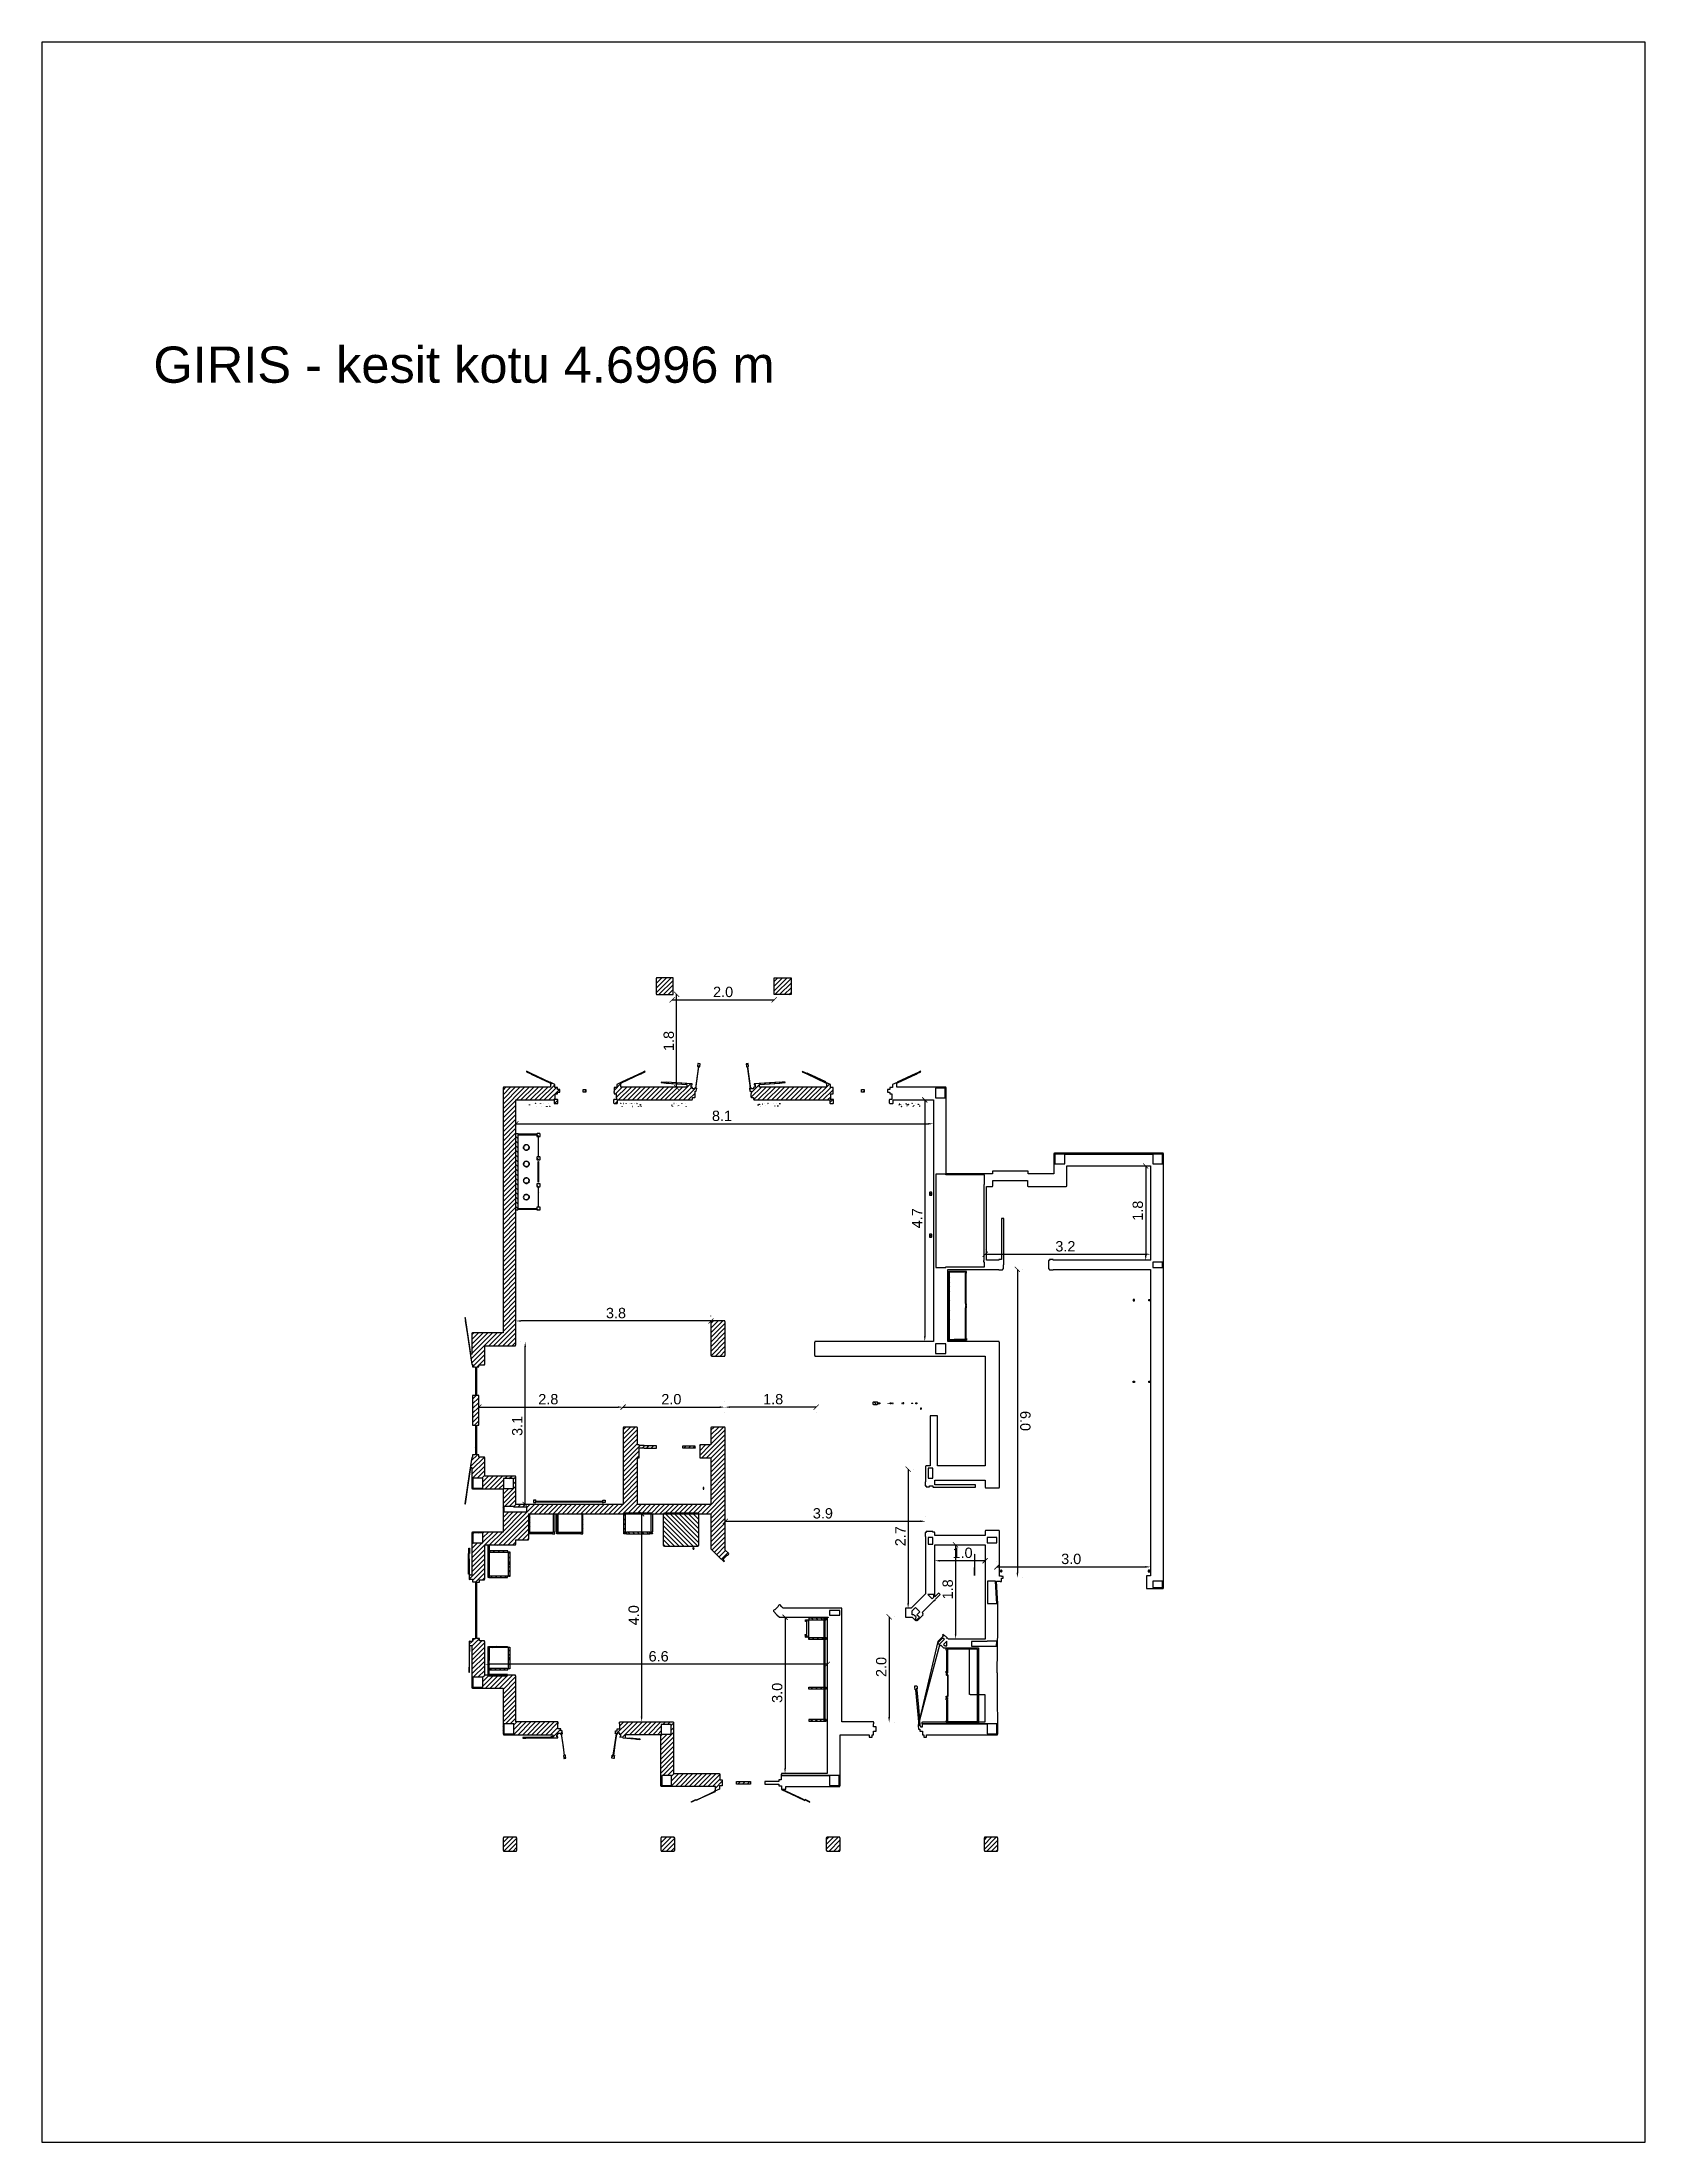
# Model space of a CAD drawing. Header units: metres. Extents: x -155 to -31, y -2 to 38.
# Drawn here: x -93.08 to -62.09, y -2.18 to 38.41 of the extents above; entities that cross this region are included whole.
import ezdxf

# ---------------------------------------------------------------- set-up
doc = ezdxf.new("R2010")
doc.units = ezdxf.units.M
doc.layers.add('Default', color=7, linetype='Continuous')
doc.layers.add('Layer 03$GIRIS_DUVAR', color=7, linetype='Continuous')
for name, color, linetype, true_color in [('DİMENSİONS', 1, 'Continuous', 0xff0000), ('Layer 03$GIRIS_DONATI', 8, 'Continuous', 0x808080), ('Layer 03$GIRIS_MOBILYA', 9, 'Continuous', 0xc0c0c0), ('Layer 03$GIRIS_NOT', 1, 'Continuous', 0xff0000)]:
    doc.layers.add(name, color=color, linetype=linetype, true_color=true_color)
doc.styles.add('Default', font='arial.ttf')
doc.dimstyles.new('Default', dxfattribs={"dimscale": 2, "dimtxt": 0.1, "dimasz": 0.1, "dimexe": 0.05, "dimexo": 0.05, "dimgap": 0.025, "dimtad": 1, "dimtoh": 1, "dimzin": 1, "dimdsep": 46, "dimtxsty": 'Default', "dimcen": 0.05, "dimazin": 1, "dimtfac": 1, "dimtdec": 4, "dimtix": 1, "dimtofl": 0, "dimtmove": 1, "dimatfit": 3, "dimfxl": 0.1, "dimtolj": 1, "dimtzin": 1, "dimarcsym": 0})
pattern_1 = [(45, (-78.925584, 9.92203), (-0.04490128, 0.04490128), [])]
pattern_2 = [(135, (-78.925584, 9.92203), (-0.04490128, -0.04490128), [])]

msp = doc.modelspace()

# ---------------------------------------------------------------- texts
at = {"layer": 'Layer 03$GIRIS_NOT', "insert": (-90.926, 31.815, 0.555), "char_height": 0.7, "width": 25.16957, "attachment_point": 7, "style": 'Default'}
msp.add_mtext('GIRIS - kesit kotu 4.6996 m', dxfattribs=at)

# ---------------------------------------------------------------- blocks, each defined once
blk = doc.blocks.new('_ArchTick')
at = {"color": 0, "linetype": 'ByBlock', "const_width": 0.15}
blk.add_lwpolyline([(-0.5, -0.5), (0.5, 0.5)], dxfattribs=at)
blk = doc.blocks.new('*D7')
at = {"layer": 'Defpoints', "color": 0}
for p in [(-76.013, 17.96), (-76.013, 13.288), (-76.013, 13.288)]:
    blk.add_point(p, dxfattribs=at)
at = {"layer": 'DİMENSİONS', "color": 0, "lineweight": -2}
for p, q in [((-76.013, 17.96), (-76.013, 13.388)), ((-75.913, 17.96), (-75.913, 17.96)), ((-75.913, 13.288), (-75.913, 13.288))]:
    blk.add_line(p, q, dxfattribs=at)
at = {"layer": 'DİMENSİONS', "color": 0}
blk.add_solid([(-76.029, 13.388), (-75.996, 13.388), (-76.013, 13.288)], dxfattribs=at)
at = {"layer": 'DİMENSİONS', "color": 0, "lineweight": -2, "xscale": 0.1, "yscale": 0.1, "zscale": 0.1, "rotation": 90}
blk.add_blockref('_ArchTick', (-76.013, 17.96), dxfattribs=at)
at = {"layer": 'DİMENSİONS', "color": 0, "insert": (-76.163, 15.674), "char_height": 0.2, "attachment_point": 5, "rotation": 90, "style": 'Default'}
blk.add_mtext('\\A1;4.7', dxfattribs=at)
blk = doc.blocks.new('*D8')
at = {"layer": 'Defpoints', "color": 0}
for p in [(-71.742, 16.685), (-71.742, 14.854), (-71.742, 14.854)]:
    blk.add_point(p, dxfattribs=at)
at = {"layer": 'DİMENSİONS', "color": 0, "lineweight": -2}
for p, q in [((-71.742, 16.685), (-71.742, 14.954)), ((-71.642, 16.685), (-71.642, 16.685)), ((-71.642, 14.854), (-71.642, 14.854))]:
    blk.add_line(p, q, dxfattribs=at)
at = {"layer": 'DİMENSİONS', "color": 0}
blk.add_solid([(-71.758, 14.954), (-71.725, 14.954), (-71.742, 14.854)], dxfattribs=at)
at = {"layer": 'DİMENSİONS', "color": 0, "lineweight": -2, "xscale": 0.1, "yscale": 0.1, "zscale": 0.1, "rotation": 90}
blk.add_blockref('_ArchTick', (-71.742, 16.685), dxfattribs=at)
at = {"layer": 'DİMENSİONS', "color": 0, "insert": (-71.894, 15.819), "char_height": 0.2, "attachment_point": 5, "rotation": 90, "style": 'Default'}
blk.add_mtext('\\A1;1.8', dxfattribs=at)
blk = doc.blocks.new('*D9')
at = {"layer": 'Defpoints', "color": 0}
for p in [(-74.843, 14.978), (-71.647, 14.978), (-71.647, 14.978)]:
    blk.add_point(p, dxfattribs=at)
at = {"layer": 'DİMENSİONS', "color": 0, "lineweight": -2}
for p, q in [((-74.843, 15.078), (-74.843, 15.078)), ((-71.647, 15.078), (-71.647, 15.078)), ((-74.843, 14.978), (-71.747, 14.978))]:
    blk.add_line(p, q, dxfattribs=at)
at = {"layer": 'DİMENSİONS', "color": 0}
blk.add_solid([(-71.747, 14.961), (-71.747, 14.995), (-71.647, 14.978)], dxfattribs=at)
at = {"layer": 'DİMENSİONS', "color": 0, "lineweight": -2, "xscale": 0.1, "yscale": 0.1, "zscale": 0.1, "rotation": 180}
blk.add_blockref('_ArchTick', (-74.843, 14.978), dxfattribs=at)
at = {"layer": 'DİMENSİONS', "color": 0, "insert": (-73.295, 15.13), "char_height": 0.2, "attachment_point": 5, "style": 'Default'}
blk.add_mtext('\\A1;3.2', dxfattribs=at)
blk = doc.blocks.new('*D10')
at = {"layer": 'Defpoints', "color": 0}
for p in [(-74.617, 8.934), (-71.647, 8.934), (-71.647, 8.934)]:
    blk.add_point(p, dxfattribs=at)
at = {"layer": 'DİMENSİONS', "color": 0, "lineweight": -2}
for p, q in [((-74.617, 9.034), (-74.617, 9.034)), ((-74.617, 8.934), (-71.747, 8.934)), ((-71.647, 9.034), (-71.647, 9.034))]:
    blk.add_line(p, q, dxfattribs=at)
at = {"layer": 'DİMENSİONS', "color": 0}
blk.add_solid([(-71.747, 8.918), (-71.747, 8.951), (-71.647, 8.934)], dxfattribs=at)
at = {"layer": 'DİMENSİONS', "color": 0, "lineweight": -2, "xscale": 0.1, "yscale": 0.1, "zscale": 0.1, "rotation": 180}
blk.add_blockref('_ArchTick', (-74.617, 8.934), dxfattribs=at)
at = {"layer": 'DİMENSİONS', "color": 0, "insert": (-73.182, 9.087), "char_height": 0.2, "attachment_point": 5, "style": 'Default'}
blk.add_mtext('\\A1;3.0', dxfattribs=at)
blk = doc.blocks.new('*D11')
at = {"layer": 'Defpoints', "color": 0}
for p in [(-74.223, 14.685), (-74.222, 8.724), (-74.222, 8.724)]:
    blk.add_point(p, dxfattribs=at)
at = {"layer": 'DİMENSİONS', "color": 0, "lineweight": -2}
for p, q in [((-74.223, 14.685), (-74.222, 8.824)), ((-74.123, 14.685), (-74.123, 14.685)), ((-74.122, 8.724), (-74.122, 8.724))]:
    blk.add_line(p, q, dxfattribs=at)
at = {"layer": 'DİMENSİONS', "color": 0}
blk.add_solid([(-74.239, 8.824), (-74.205, 8.824), (-74.222, 8.724)], dxfattribs=at)
at = {"layer": 'DİMENSİONS', "color": 0, "lineweight": -2, "xscale": 0.1, "yscale": 0.1, "zscale": 0.1, "rotation": 90.01433792395399}
blk.add_blockref('_ArchTick', (-74.223, 14.685), dxfattribs=at)
at = {"layer": 'DİMENSİONS', "color": 0, "insert": (-74.07, 11.755), "char_height": 0.2, "attachment_point": 5, "rotation": 270.0143, "style": 'Default'}
blk.add_mtext('\\A1;6.0', dxfattribs=at)
blk = doc.blocks.new('*D12')
at = {"layer": 'Defpoints', "color": 0}
for p in [(-75.819, 9.053), (-75.819, 9.053), (-74.847, 9.053)]:
    blk.add_point(p, dxfattribs=at)
at = {"layer": 'DİMENSİONS', "color": 0, "lineweight": -2}
for p, q in [((-75.819, 8.953), (-75.819, 8.953)), ((-74.847, 9.053), (-75.719, 9.053)), ((-74.847, 8.953), (-74.847, 8.953))]:
    blk.add_line(p, q, dxfattribs=at)
at = {"layer": 'DİMENSİONS', "color": 0}
blk.add_solid([(-75.719, 9.07), (-75.719, 9.036), (-75.819, 9.053)], dxfattribs=at)
at = {"layer": 'DİMENSİONS', "color": 0, "lineweight": -2, "xscale": 0.1, "yscale": 0.1, "zscale": 0.1}
blk.add_blockref('_ArchTick', (-74.847, 9.053), dxfattribs=at)
at = {"layer": 'DİMENSİONS', "color": 0, "insert": (-75.283, 9.205), "char_height": 0.2, "attachment_point": 5, "style": 'Default'}
blk.add_mtext('\\A1;1.0', dxfattribs=at)
blk = doc.blocks.new('*D13')
at = {"layer": 'Defpoints', "color": 0}
for p in [(-76.335, 10.824), (-76.335, 8.129), (-76.335, 8.129)]:
    blk.add_point(p, dxfattribs=at)
at = {"layer": 'DİMENSİONS', "color": 0, "lineweight": -2}
for p, q in [((-76.335, 10.824), (-76.335, 8.229)), ((-76.235, 10.824), (-76.235, 10.824)), ((-76.235, 8.129), (-76.235, 8.129))]:
    blk.add_line(p, q, dxfattribs=at)
at = {"layer": 'DİMENSİONS', "color": 0}
blk.add_solid([(-76.351, 8.229), (-76.318, 8.229), (-76.335, 8.129)], dxfattribs=at)
at = {"layer": 'DİMENSİONS', "color": 0, "lineweight": -2, "xscale": 0.1, "yscale": 0.1, "zscale": 0.1, "rotation": 90}
blk.add_blockref('_ArchTick', (-76.335, 10.824), dxfattribs=at)
at = {"layer": 'DİMENSİONS', "color": 0, "insert": (-76.485, 9.527), "char_height": 0.2, "attachment_point": 5, "rotation": 90, "style": 'Default'}
blk.add_mtext('\\A1;2.7', dxfattribs=at)
blk = doc.blocks.new('*D14')
at = {"layer": 'Defpoints', "color": 0}
for p in [(-83.738, 13.282), (-83.738, 13.282), (-83.738, 10.138)]:
    blk.add_point(p, dxfattribs=at)
at = {"layer": 'DİMENSİONS', "color": 0, "lineweight": -2}
for p, q in [((-83.838, 13.282), (-83.838, 13.282)), ((-83.738, 10.138), (-83.738, 13.182)), ((-83.838, 10.138), (-83.838, 10.138))]:
    blk.add_line(p, q, dxfattribs=at)
at = {"layer": 'DİMENSİONS', "color": 0}
blk.add_solid([(-83.721, 13.182), (-83.755, 13.182), (-83.738, 13.282)], dxfattribs=at)
at = {"layer": 'DİMENSİONS', "color": 0, "lineweight": -2, "xscale": 0.1, "yscale": 0.1, "zscale": 0.1, "rotation": 270}
blk.add_blockref('_ArchTick', (-83.738, 10.138), dxfattribs=at)
at = {"layer": 'DİMENSİONS', "color": 0, "insert": (-83.89, 11.66), "char_height": 0.2, "attachment_point": 5, "rotation": 90, "style": 'Default'}
blk.add_mtext('\\A1;3.1', dxfattribs=at)
blk = doc.blocks.new('*D15')
at = {"layer": 'Defpoints', "color": 0}
for p in [(-83.918, 17.5), (-75.847, 17.5), (-75.847, 17.5)]:
    blk.add_point(p, dxfattribs=at)
at = {"layer": 'DİMENSİONS', "color": 0, "lineweight": -2}
for p, q in [((-83.918, 17.6), (-83.918, 17.6)), ((-83.918, 17.5), (-75.947, 17.5)), ((-75.847, 17.6), (-75.847, 17.6))]:
    blk.add_line(p, q, dxfattribs=at)
at = {"layer": 'DİMENSİONS', "color": 0}
blk.add_solid([(-75.947, 17.483), (-75.947, 17.517), (-75.847, 17.5)], dxfattribs=at)
at = {"layer": 'DİMENSİONS', "color": 0, "lineweight": -2, "xscale": 0.1, "yscale": 0.1, "zscale": 0.1, "rotation": 180}
blk.add_blockref('_ArchTick', (-83.918, 17.5), dxfattribs=at)
at = {"layer": 'DİMENSİONS', "color": 0, "insert": (-79.933, 17.652), "char_height": 0.2, "attachment_point": 5, "style": 'Default'}
blk.add_mtext('\\A1;8.1', dxfattribs=at)
blk = doc.blocks.new('*D17')
at = {"layer": 'Defpoints', "color": 0}
for p in [(-80.897, 19.895), (-78.926, 19.895), (-78.926, 19.895)]:
    blk.add_point(p, dxfattribs=at)
at = {"layer": 'DİMENSİONS', "color": 0, "lineweight": -2}
for p, q in [((-80.897, 19.995), (-80.897, 19.995)), ((-80.897, 19.895), (-78.926, 19.895)), ((-78.926, 19.995), (-78.926, 19.995))]:
    blk.add_line(p, q, dxfattribs=at)
at = {"layer": 'DİMENSİONS', "color": 0, "lineweight": -2, "xscale": 0.1, "yscale": 0.1, "zscale": 0.1, "rotation": 180}
blk.add_blockref('_ArchTick', (-80.897, 19.895), dxfattribs=at)
at = {"layer": 'DİMENSİONS', "color": 0, "lineweight": -2, "xscale": 0.1, "yscale": 0.1, "zscale": 0.1}
blk.add_blockref('_ArchTick', (-78.926, 19.895), dxfattribs=at)
at = {"layer": 'DİMENSİONS', "color": 0, "insert": (-79.912, 20.048), "char_height": 0.2, "attachment_point": 5, "style": 'Default'}
blk.add_mtext('\\A1;2.0', dxfattribs=at)
blk = doc.blocks.new('*D18')
at = {"layer": 'Defpoints', "color": 0}
for p in [(-80.81, 20.003), (-80.81, 20.003), (-80.81, 18.199)]:
    blk.add_point(p, dxfattribs=at)
at = {"layer": 'DİMENSİONS', "color": 0, "lineweight": -2}
for p, q in [((-80.91, 20.003), (-80.91, 20.003)), ((-80.81, 18.199), (-80.81, 20.003)), ((-80.91, 18.199), (-80.91, 18.199))]:
    blk.add_line(p, q, dxfattribs=at)
at = {"layer": 'DİMENSİONS', "color": 0, "lineweight": -2, "xscale": 0.1, "yscale": 0.1, "zscale": 0.1}
for p, rotation in [((-80.81, 20.003), 90), ((-80.81, 18.199), 270)]:
    blk.add_blockref('_ArchTick', p, dxfattribs=dict(at, rotation=rotation))
at = {"layer": 'DİMENSİONS', "color": 0, "insert": (-80.962, 19.101), "char_height": 0.2, "attachment_point": 5, "rotation": 90, "style": 'Default'}
blk.add_mtext('\\A1;1.8', dxfattribs=at)
blk = doc.blocks.new('*D32')
at = {"layer": 'Defpoints', "color": 0}
for p in [(-84.636, 12.022), (-81.846, 12.022), (-81.846, 12.022)]:
    blk.add_point(p, dxfattribs=at)
at = {"layer": 'DİMENSİONS', "color": 0, "lineweight": -2}
for p, q in [((-84.636, 12.122), (-84.636, 12.122)), ((-84.636, 12.022), (-81.946, 12.022)), ((-81.846, 12.122), (-81.846, 12.122))]:
    blk.add_line(p, q, dxfattribs=at)
at = {"layer": 'DİMENSİONS', "color": 0}
blk.add_solid([(-81.946, 12.006), (-81.946, 12.039), (-81.846, 12.022)], dxfattribs=at)
at = {"layer": 'DİMENSİONS', "color": 0, "lineweight": -2, "xscale": 0.1, "yscale": 0.1, "zscale": 0.1, "rotation": 180}
blk.add_blockref('_ArchTick', (-84.636, 12.022), dxfattribs=at)
at = {"layer": 'DİMENSİONS', "color": 0, "insert": (-83.291, 12.175), "char_height": 0.2, "attachment_point": 5, "style": 'Default'}
blk.add_mtext('\\A1;2.8', dxfattribs=at)
blk = doc.blocks.new('*D33')
at = {"layer": 'Defpoints', "color": 0}
for p in [(-81.846, 12.022), (-79.877, 12.022), (-79.877, 12.022)]:
    blk.add_point(p, dxfattribs=at)
at = {"layer": 'DİMENSİONS', "color": 0, "lineweight": -2}
for p, q in [((-81.846, 12.122), (-81.846, 12.122)), ((-81.846, 12.022), (-79.977, 12.022)), ((-79.877, 12.122), (-79.877, 12.122))]:
    blk.add_line(p, q, dxfattribs=at)
at = {"layer": 'DİMENSİONS', "color": 0}
blk.add_solid([(-79.977, 12.006), (-79.977, 12.039), (-79.877, 12.022)], dxfattribs=at)
at = {"layer": 'DİMENSİONS', "color": 0, "lineweight": -2, "xscale": 0.1, "yscale": 0.1, "zscale": 0.1, "rotation": 180}
blk.add_blockref('_ArchTick', (-81.846, 12.022), dxfattribs=at)
at = {"layer": 'DİMENSİONS', "color": 0, "insert": (-80.912, 12.175), "char_height": 0.2, "attachment_point": 5, "style": 'Default'}
blk.add_mtext('\\A1;2.0', dxfattribs=at)
blk = doc.blocks.new('*D34')
at = {"layer": 'Defpoints', "color": 0}
for p in [(-79.877, 12.022), (-79.877, 12.022), (-78.111, 12.022)]:
    blk.add_point(p, dxfattribs=at)
at = {"layer": 'DİMENSİONS', "color": 0, "lineweight": -2}
for p, q in [((-79.877, 11.922), (-79.877, 11.922)), ((-78.111, 12.022), (-79.777, 12.022)), ((-78.111, 11.922), (-78.111, 11.922))]:
    blk.add_line(p, q, dxfattribs=at)
at = {"layer": 'DİMENSİONS', "color": 0}
blk.add_solid([(-79.777, 12.039), (-79.777, 12.006), (-79.877, 12.022)], dxfattribs=at)
at = {"layer": 'DİMENSİONS', "color": 0, "lineweight": -2, "xscale": 0.1, "yscale": 0.1, "zscale": 0.1}
blk.add_blockref('_ArchTick', (-78.111, 12.022), dxfattribs=at)
at = {"layer": 'DİMENSİONS', "color": 0, "insert": (-78.944, 12.175), "char_height": 0.2, "attachment_point": 5, "style": 'Default'}
blk.add_mtext('\\A1;1.8', dxfattribs=at)
blk = doc.blocks.new('*D35')
at = {"layer": 'Defpoints', "color": 0}
for p in [(-83.918, 13.688), (-83.918, 13.679), (-80.147, 13.679)]:
    blk.add_point(p, dxfattribs=at)
at = {"layer": 'DİMENSİONS', "color": 0, "lineweight": -2}
for p, q in [((-83.918, 13.779), (-83.918, 13.788)), ((-80.147, 13.688), (-83.818, 13.688)), ((-80.147, 13.779), (-80.147, 13.788))]:
    blk.add_line(p, q, dxfattribs=at)
at = {"layer": 'DİMENSİONS', "color": 0}
blk.add_solid([(-83.818, 13.705), (-83.818, 13.671), (-83.918, 13.688)], dxfattribs=at)
at = {"layer": 'DİMENSİONS', "color": 0, "lineweight": -2, "xscale": 0.1, "yscale": 0.1, "zscale": 0.1}
blk.add_blockref('_ArchTick', (-80.147, 13.688), dxfattribs=at)
at = {"layer": 'DİMENSİONS', "color": 0, "insert": (-81.983, 13.84), "char_height": 0.2, "attachment_point": 5, "style": 'Default'}
blk.add_mtext('\\A1;3.8', dxfattribs=at)
blk = doc.blocks.new('*D36')
at = {"layer": 'Defpoints', "color": 0}
for p in [(-76.702, 7.969), (-76.702, 5.929), (-76.702, 5.929)]:
    blk.add_point(p, dxfattribs=at)
at = {"layer": 'DİMENSİONS', "color": 0, "lineweight": -2}
for p, q in [((-76.702, 7.969), (-76.702, 6.029)), ((-76.602, 7.969), (-76.602, 7.969)), ((-76.602, 5.929), (-76.602, 5.929))]:
    blk.add_line(p, q, dxfattribs=at)
at = {"layer": 'DİMENSİONS', "color": 0}
blk.add_solid([(-76.719, 6.029), (-76.685, 6.029), (-76.702, 5.929)], dxfattribs=at)
at = {"layer": 'DİMENSİONS', "color": 0, "lineweight": -2, "xscale": 0.1, "yscale": 0.1, "zscale": 0.1, "rotation": 90}
blk.add_blockref('_ArchTick', (-76.702, 7.969), dxfattribs=at)
at = {"layer": 'DİMENSİONS', "color": 0, "insert": (-76.854, 6.999), "char_height": 0.2, "attachment_point": 5, "rotation": 90, "style": 'Default'}
blk.add_mtext('\\A1;2.0', dxfattribs=at)
blk = doc.blocks.new('*D37')
at = {"layer": 'Defpoints', "color": 0}
for p in [(-75.417, 9.36), (-75.417, 7.539), (-75.417, 7.539)]:
    blk.add_point(p, dxfattribs=at)
at = {"layer": 'DİMENSİONS', "color": 0, "lineweight": -2}
for p, q in [((-75.417, 9.36), (-75.417, 7.639)), ((-75.317, 9.36), (-75.317, 9.36)), ((-75.317, 7.539), (-75.317, 7.539))]:
    blk.add_line(p, q, dxfattribs=at)
at = {"layer": 'DİMENSİONS', "color": 0}
blk.add_solid([(-75.434, 7.639), (-75.4, 7.639), (-75.417, 7.539)], dxfattribs=at)
at = {"layer": 'DİMENSİONS', "color": 0, "lineweight": -2, "xscale": 0.1, "yscale": 0.1, "zscale": 0.1, "rotation": 90}
blk.add_blockref('_ArchTick', (-75.417, 9.36), dxfattribs=at)
at = {"layer": 'DİMENSİONS', "color": 0, "insert": (-75.569, 8.499), "char_height": 0.2, "attachment_point": 5, "rotation": 90, "style": 'Default'}
blk.add_mtext('\\A1;1.8', dxfattribs=at)
blk = doc.blocks.new('*D38')
at = {"layer": 'Defpoints', "color": 0}
for p in [(-79.869, 9.816), (-75.997, 9.816), (-75.997, 9.816)]:
    blk.add_point(p, dxfattribs=at)
at = {"layer": 'DİMENSİONS', "color": 0, "lineweight": -2}
for p, q in [((-79.869, 9.916), (-79.869, 9.916)), ((-79.869, 9.816), (-76.097, 9.816)), ((-75.997, 9.916), (-75.997, 9.916))]:
    blk.add_line(p, q, dxfattribs=at)
at = {"layer": 'DİMENSİONS', "color": 0}
blk.add_solid([(-76.097, 9.799), (-76.097, 9.833), (-75.997, 9.816)], dxfattribs=at)
at = {"layer": 'DİMENSİONS', "color": 0, "lineweight": -2, "xscale": 0.1, "yscale": 0.1, "zscale": 0.1, "rotation": 180}
blk.add_blockref('_ArchTick', (-79.869, 9.816), dxfattribs=at)
at = {"layer": 'DİMENSİONS', "color": 0, "insert": (-77.983, 9.968), "char_height": 0.2, "attachment_point": 5, "style": 'Default'}
blk.add_mtext('\\A1;3.9', dxfattribs=at)
blk = doc.blocks.new('*D39')
at = {"layer": 'Defpoints', "color": 0}
for p in [(-81.487, 9.96), (-81.487, 5.938), (-81.487, 5.938)]:
    blk.add_point(p, dxfattribs=at)
at = {"layer": 'DİMENSİONS', "color": 0, "lineweight": -2}
for p, q in [((-81.487, 9.96), (-81.487, 6.038)), ((-81.387, 9.96), (-81.387, 9.96)), ((-81.387, 5.938), (-81.387, 5.938))]:
    blk.add_line(p, q, dxfattribs=at)
at = {"layer": 'DİMENSİONS', "color": 0}
blk.add_solid([(-81.504, 6.038), (-81.471, 6.038), (-81.487, 5.938)], dxfattribs=at)
at = {"layer": 'DİMENSİONS', "color": 0, "lineweight": -2, "xscale": 0.1, "yscale": 0.1, "zscale": 0.1, "rotation": 90}
blk.add_blockref('_ArchTick', (-81.487, 9.96), dxfattribs=at)
at = {"layer": 'DİMENSİONS', "color": 0, "insert": (-81.639, 7.999), "char_height": 0.2, "attachment_point": 5, "rotation": 90, "style": 'Default'}
blk.add_mtext('\\A1;4.0', dxfattribs=at)
blk = doc.blocks.new('*D40')
at = {"layer": 'Defpoints', "color": 0}
for p in [(-84.519, 7.052), (-84.519, 7.052), (-77.897, 7.052)]:
    blk.add_point(p, dxfattribs=at)
at = {"layer": 'DİMENSİONS', "color": 0, "lineweight": -2}
for p, q in [((-84.519, 6.952), (-84.519, 6.952)), ((-77.897, 7.052), (-84.419, 7.052)), ((-77.897, 6.952), (-77.897, 6.952))]:
    blk.add_line(p, q, dxfattribs=at)
at = {"layer": 'DİMENSİONS', "color": 0}
blk.add_solid([(-84.419, 7.069), (-84.419, 7.035), (-84.519, 7.052)], dxfattribs=at)
at = {"layer": 'DİMENSİONS', "color": 0, "lineweight": -2, "xscale": 0.1, "yscale": 0.1, "zscale": 0.1, "rotation": 360}
blk.add_blockref('_ArchTick', (-77.897, 7.052), dxfattribs=at)
at = {"layer": 'DİMENSİONS', "color": 0, "insert": (-81.158, 7.204), "char_height": 0.2, "attachment_point": 5, "style": 'Default'}
blk.add_mtext('\\A1;6.6', dxfattribs=at)
blk = doc.blocks.new('*D41')
at = {"layer": 'Defpoints', "color": 0}
for p in [(-78.714, 7.96), (-78.714, 4.938), (-78.714, 4.938)]:
    blk.add_point(p, dxfattribs=at)
at = {"layer": 'DİMENSİONS', "color": 0, "lineweight": -2}
for p, q in [((-78.714, 7.96), (-78.714, 5.038)), ((-78.614, 7.96), (-78.614, 7.96)), ((-78.614, 4.938), (-78.614, 4.938))]:
    blk.add_line(p, q, dxfattribs=at)
at = {"layer": 'DİMENSİONS', "color": 0}
blk.add_solid([(-78.731, 5.038), (-78.697, 5.038), (-78.714, 4.938)], dxfattribs=at)
at = {"layer": 'DİMENSİONS', "color": 0, "lineweight": -2, "xscale": 0.1, "yscale": 0.1, "zscale": 0.1, "rotation": 90}
blk.add_blockref('_ArchTick', (-78.714, 7.96), dxfattribs=at)
at = {"layer": 'DİMENSİONS', "color": 0, "insert": (-78.866, 6.499), "char_height": 0.2, "attachment_point": 5, "rotation": 90, "style": 'Default'}
blk.add_mtext('\\A1;3.0', dxfattribs=at)

# ---------------------------------------------------------------- dimensions: what is measured, and where the dimension line sits
at = {"layer": 'DİMENSİONS'}
for base, p1, p2, angle, text, override, picture, middle in [((-80.81, 20.003, 0.555), (-80.81, 18.199, 0.555), (-80.81, 20.003, 0.555), 90, '1.8', {"dimscale": 2, "dimasz": 0.05, "dimtih": 0, "dimtoh": 0, "dimdec": 1, "dimlfac": 1, "dimblk": 'ArchTick', "dimsah": 0}, '*D18', (-80.962, 19.101, 0.555)), ((-76.013, 13.288, 0.555), (-76.013, 17.96, 0.555), (-76.013, 13.288, 0.555), 270, '4.7', {"dimscale": 2, "dimasz": 0.05, "dimtih": 0, "dimtoh": 0, "dimdec": 1, "dimlfac": 1, "dimblk1": 'ArchTick', "dimsah": 1}, '*D7', (-76.163, 15.674, 0.555)), ((-71.742, 14.854, 0.555), (-71.742, 16.685, 0.555), (-71.742, 14.854, 0.555), 270, '1.8', {"dimscale": 2, "dimasz": 0.05, "dimtih": 0, "dimtoh": 0, "dimdec": 1, "dimlfac": 1, "dimblk1": 'ArchTick', "dimsah": 1}, '*D8', (-71.894, 15.819, 0.555)), ((-74.222, 8.724, 0.555), (-74.223, 14.685, 0.555), (-74.222, 8.724, 0.555), 270.0143, '6.0', {"dimscale": 2, "dimasz": 0.05, "dimtih": 0, "dimtoh": 0, "dimdec": 1, "dimlfac": 1, "dimblk1": 'ArchTick', "dimsah": 1}, '*D11', (-74.07, 11.755, 0.555)), ((-83.918, 13.688, 0.555), (-80.147, 13.679, 0.555), (-83.918, 13.679, 0.555), 180, '3.8', {"dimscale": 2, "dimasz": 0.05, "dimtih": 0, "dimtoh": 0, "dimdec": 1, "dimlfac": 1, "dimblk1": 'ArchTick', "dimsah": 1}, '*D35', (-81.983, 13.84, 0.555)), ((-83.738, 13.282, 0.555), (-83.738, 10.138, 0.555), (-83.738, 13.282, 0.555), 90, '3.1', {"dimscale": 2, "dimasz": 0.05, "dimtih": 0, "dimtoh": 0, "dimdec": 1, "dimlfac": 1, "dimblk1": 'ArchTick', "dimsah": 1}, '*D14', (-83.89, 11.66, 0.555)), ((-79.877, 12.022, 0.555), (-78.111, 12.022, 0.555), (-79.877, 12.022, 0.555), 180, '1.8', {"dimscale": 2, "dimasz": 0.05, "dimtih": 0, "dimtoh": 0, "dimdec": 1, "dimlfac": 1, "dimblk1": 'ArchTick', "dimsah": 1}, '*D34', (-78.944, 12.175, 0.555)), ((-76.335, 8.129, 0.555), (-76.335, 10.824, 0.555), (-76.335, 8.129, 0.555), 270, '2.7', {"dimscale": 2, "dimasz": 0.05, "dimtih": 0, "dimtoh": 0, "dimdec": 1, "dimlfac": 1, "dimblk1": 'ArchTick', "dimsah": 1}, '*D13', (-76.485, 9.527, 0.555)), ((-81.487, 5.938, 0.555), (-81.487, 9.96, 0.555), (-81.487, 5.938, 0.555), 270, '4.0', {"dimscale": 2, "dimasz": 0.05, "dimtih": 0, "dimtoh": 0, "dimdec": 1, "dimlfac": 1, "dimblk1": 'ArchTick', "dimsah": 1}, '*D39', (-81.639, 7.999, 0.555)), ((-75.417, 7.539, 0.555), (-75.417, 9.36, 0.555), (-75.417, 7.539, 0.555), 270, '1.8', {"dimscale": 2, "dimasz": 0.05, "dimtih": 0, "dimtoh": 0, "dimdec": 1, "dimlfac": 1, "dimblk1": 'ArchTick', "dimsah": 1}, '*D37', (-75.569, 8.499, 0.555)), ((-75.819, 9.053, 0.555), (-74.847, 9.053, 0.555), (-75.819, 9.053, 0.555), 180, '1.0', {"dimscale": 2, "dimasz": 0.05, "dimtih": 0, "dimtoh": 0, "dimdec": 1, "dimlfac": 1, "dimblk1": 'ArchTick', "dimsah": 1}, '*D12', (-75.283, 9.205, 0.555)), ((-78.714, 4.938, 0.555), (-78.714, 7.96, 0.555), (-78.714, 4.938, 0.555), 270, '3.0', {"dimscale": 2, "dimasz": 0.05, "dimtih": 0, "dimtoh": 0, "dimdec": 1, "dimlfac": 1, "dimblk1": 'ArchTick', "dimsah": 1}, '*D41', (-78.866, 6.499, 0.555)), ((-76.702, 5.929, 0.555), (-76.702, 7.969, 0.555), (-76.702, 5.929, 0.555), 270, '2.0', {"dimscale": 2, "dimasz": 0.05, "dimtih": 0, "dimtoh": 0, "dimdec": 1, "dimlfac": 1, "dimblk1": 'ArchTick', "dimsah": 1}, '*D36', (-76.854, 6.999, 0.555)), ((-84.519, 7.052, 0.555), (-77.897, 7.052, 0.555), (-84.519, 7.052, 0.555), 180, '6.6', {"dimscale": 2, "dimasz": 0.05, "dimtih": 0, "dimtoh": 0, "dimdec": 1, "dimlfac": 1, "dimblk1": 'ArchTick', "dimsah": 1}, '*D40', (-81.158, 7.204, 0.555))]:
    dim = msp.add_linear_dim(base=base, p1=p1, p2=p2, angle=angle, text=text, dimstyle='Default', override=override, dxfattribs=at)
    dim.commit()
    dim.dimension.update_dxf_attribs({"geometry": picture, "text_midpoint": middle})
for base, p1, p2, text, override, picture, middle in [((-78.926, 19.895, 0.555), (-80.897, 19.895, 0.555), (-78.926, 19.895, 0.555), '2.0', {"dimscale": 2, "dimasz": 0.05, "dimtih": 0, "dimtoh": 0, "dimdec": 1, "dimlfac": 1, "dimblk": 'ArchTick', "dimsah": 0}, '*D17', (-79.912, 20.048, 0.555)), ((-75.847, 17.5, 0.555), (-83.918, 17.5, 0.555), (-75.847, 17.5, 0.555), '8.1', {"dimscale": 2, "dimasz": 0.05, "dimtih": 0, "dimtoh": 0, "dimdec": 1, "dimlfac": 1, "dimblk1": 'ArchTick', "dimsah": 1}, '*D15', (-79.933, 17.652, 0.555)), ((-71.647, 14.978, 0.555), (-74.843, 14.978, 0.555), (-71.647, 14.978, 0.555), '3.2', {"dimscale": 2, "dimasz": 0.05, "dimtih": 0, "dimtoh": 0, "dimdec": 1, "dimlfac": 1, "dimblk1": 'ArchTick', "dimsah": 1}, '*D9', (-73.295, 15.13, 0.555)), ((-81.846, 12.022, 0.555), (-84.636, 12.022, 0.555), (-81.846, 12.022, 0.555), '2.8', {"dimscale": 2, "dimasz": 0.05, "dimtih": 0, "dimtoh": 0, "dimdec": 1, "dimlfac": 1, "dimblk1": 'ArchTick', "dimsah": 1}, '*D32', (-83.291, 12.175, 0.555)), ((-79.877, 12.022, 0.555), (-81.846, 12.022, 0.555), (-79.877, 12.022, 0.555), '2.0', {"dimscale": 2, "dimasz": 0.05, "dimtih": 0, "dimtoh": 0, "dimdec": 1, "dimlfac": 1, "dimblk1": 'ArchTick', "dimsah": 1}, '*D33', (-80.912, 12.175, 0.555)), ((-75.997, 9.816, 0.555), (-79.869, 9.816, 0.555), (-75.997, 9.816, 0.555), '3.9', {"dimscale": 2, "dimasz": 0.05, "dimtih": 0, "dimtoh": 0, "dimdec": 1, "dimlfac": 1, "dimblk1": 'ArchTick', "dimsah": 1}, '*D38', (-77.983, 9.968, 0.555)), ((-71.647, 8.934, 0.555), (-74.617, 8.934, 0.555), (-71.647, 8.934, 0.555), '3.0', {"dimscale": 2, "dimasz": 0.05, "dimtih": 0, "dimtoh": 0, "dimdec": 1, "dimlfac": 1, "dimblk1": 'ArchTick', "dimsah": 1}, '*D10', (-73.182, 9.087, 0.555))]:
    dim = msp.add_linear_dim(base=base, p1=p1, p2=p2, text=text, dimstyle='Default', override=override, dxfattribs=at)
    dim.commit()
    dim.dimension.update_dxf_attribs({"geometry": picture, "text_midpoint": middle})

# ---------------------------------------------------------------- hatches: boundary and pattern name
at = {"layer": 'Layer 03$GIRIS_DONATI'}
h = msp.add_hatch(dxfattribs=at)
h.set_pattern_fill('ANSI31', scale=0.02, angle=90, style=0, pattern_type=2)
h.set_pattern_definition(pattern_2)
h.paths.add_polyline_path([(-76.881, 12.106), (-76.881, 12.097), (-76.881, 12.088), (-76.901, 12.088), (-76.909, 12.088), (-76.909, 12.088), (-76.909, 12.097), (-76.909, 12.106), (-76.909, 12.106), (-76.901, 12.106)], flags=0)
h = msp.add_hatch(dxfattribs=at)
h.set_pattern_fill('ANSI31', scale=0.02, angle=90, style=0, pattern_type=2)
h.set_pattern_definition(pattern_2)
h.paths.add_polyline_path([(-76.72, 12.093), (-76.718, 12.093), (-76.718, 12.097), (-76.718, 12.101), (-76.722, 12.101), (-76.722, 12.099), (-76.722, 12.093)], flags=0)
h = msp.add_hatch(dxfattribs=at)
h.set_pattern_fill('ANSI31', scale=0.02, angle=90, style=0, pattern_type=2)
h.set_pattern_definition(pattern_2)
h.paths.add_polyline_path([(-76.71, 12.101), (-76.71, 12.095), (-76.705, 12.093), (-76.705, 12.098), (-76.705, 12.101)], flags=0)
h = msp.add_hatch(dxfattribs=at)
h.set_pattern_fill('ANSI31', scale=0.02, angle=90, style=0, pattern_type=2)
h.set_pattern_definition(pattern_2)
h.paths.add_polyline_path([(-76.666, 12.106), (-76.666, 12.103), (-76.666, 12.088), (-76.67, 12.088), (-76.685, 12.088), (-76.685, 12.091), (-76.685, 12.106), (-76.681, 12.106)], flags=0)
h = msp.add_hatch(dxfattribs=at)
h.set_pattern_fill('ANSI31', scale=0.02, angle=90, style=0, pattern_type=2)
h.set_pattern_definition(pattern_2)
h.paths.add_polyline_path([(-76.636, 12.093), (-76.626, 12.093), (-76.626, 12.095), (-76.626, 12.101), (-76.628, 12.101), (-76.638, 12.101), (-76.638, 12.099), (-76.638, 12.093)], flags=0)
h = msp.add_hatch(dxfattribs=at)
h.set_pattern_fill('ANSI31', scale=0.02, angle=90, style=0, pattern_type=2)
h.set_pattern_definition(pattern_2)
h.paths.add_polyline_path([(-76.454, 12.093), (-76.443, 12.093), (-76.443, 12.095), (-76.443, 12.101), (-76.445, 12.101), (-76.455, 12.101), (-76.455, 12.1), (-76.455, 12.093)], flags=0)
h = msp.add_hatch(dxfattribs=at)
h.set_pattern_fill('ANSI31', scale=0.02, angle=90, style=0, pattern_type=2)
h.set_pattern_definition(pattern_2)
h.paths.add_polyline_path([(-76.431, 12.095), (-76.431, 12.091), (-76.424, 12.091), (-76.42, 12.091), (-76.42, 12.099), (-76.42, 12.103), (-76.427, 12.103), (-76.431, 12.103)], flags=0)
h = msp.add_hatch(dxfattribs=at)
h.set_pattern_fill('ANSI31', scale=0.02, angle=90, style=0, pattern_type=2)
h.set_pattern_definition(pattern_2)
h.paths.add_polyline_path([(-76.265, 12.101), (-76.256, 12.101), (-76.253, 12.101), (-76.253, 12.095), (-76.253, 12.093), (-76.263, 12.093), (-76.265, 12.093), (-76.265, 12.099)], flags=0)
h = msp.add_hatch(dxfattribs=at)
h.set_pattern_fill('ANSI31', scale=0.02, angle=90, style=0, pattern_type=2)
h.set_pattern_definition(pattern_2)
h.paths.add_polyline_path([(-76.185, 12.106), (-76.174, 12.106), (-76.166, 12.106), (-76.166, 12.096), (-76.166, 12.088), (-76.177, 12.088), (-76.185, 12.088), (-76.185, 12.098)], flags=0)
h = msp.add_hatch(dxfattribs=at)
h.set_pattern_fill('ANSI31', scale=0.02, angle=90, style=0, pattern_type=2)
h.set_pattern_definition(pattern_2)
h.paths.add_polyline_path([(-76.095, 11.986), (-76.08, 11.985), (-76.079, 11.999), (-76.079, 12.002), (-76.092, 12.003), (-76.095, 12.004), (-76.095, 11.989)], flags=0)
h = msp.add_hatch(dxfattribs=at)
h.set_pattern_fill('ANSI31', scale=0.02, angle=90, style=0, pattern_type=2)
h.set_pattern_definition(pattern_2)
h.paths.add_polyline_path([(-75.6, 7.556), (-75.593, 7.549), (-75.592, 7.55)], flags=0)
at = {"layer": 'Layer 03$GIRIS_DUVAR'}
h = msp.add_hatch(dxfattribs=at)
h.set_pattern_fill('ANSI31', scale=0.02, style=0, pattern_type=2)
h.set_pattern_definition(pattern_1)
h.paths.add_polyline_path([(-81.197, 20.324), (-81.197, 20.315), (-81.207, 20.315), (-81.207, 20.077), (-81.206, 20.005), (-81.198, 20.005), (-81.198, 19.996), (-80.878, 19.996), (-80.878, 20.324)], flags=0)
h = msp.add_hatch(dxfattribs=at)
h.set_pattern_fill('ANSI31', scale=0.02, style=0, pattern_type=2)
h.set_pattern_definition(pattern_1)
h.paths.add_polyline_path([(-78.926, 20.324), (-78.598, 20.324), (-78.598, 19.996), (-78.926, 19.996)], flags=0)
h = msp.add_hatch(dxfattribs=at)
h.set_pattern_fill('ANSI31', scale=0.02, style=0, pattern_type=2)
h.set_pattern_definition(pattern_1)
h.paths.add_polyline_path([(-84.757, 6.59), (-84.167, 6.59), (-84.167, 5.699), (-84.157, 5.699), (-84.157, 5.69), (-83.206, 5.69), (-83.206, 5.649), (-83.241, 5.649), (-83.241, 5.644), (-83.242, 5.644), (-83.242, 5.638), (-83.728, 5.634), (-83.785, 5.633), (-83.785, 5.623), (-83.728, 5.623), (-83.364, 5.628), (-83.241, 5.629), (-83.106, 5.63), (-83.107, 5.64), (-83.106, 5.645), (-83.107, 5.65), (-83.125, 5.65), (-83.125, 5.69), (-83.107, 5.69), (-83.107, 5.722), (-83.061, 5.722), (-83.058, 5.704), (-83.057, 5.704), (-83.056, 5.703), (-83.04, 5.703), (-83.005, 5.457), (-82.982, 5.287), (-82.997, 5.287), (-82.999, 5.285), (-82.999, 5.284), (-82.994, 5.244), (-82.992, 5.232), (-82.991, 5.231), (-82.991, 5.23), (-82.989, 5.23), (-82.961, 5.234), (-82.953, 5.235), (-82.952, 5.235), (-82.952, 5.235), (-82.951, 5.236), (-82.951, 5.237), (-82.95, 5.238), (-82.95, 5.239), (-82.956, 5.278), (-82.958, 5.289), (-82.958, 5.29), (-82.959, 5.292), (-82.977, 5.292), (-83.011, 5.539), (-83.035, 5.706), (-83.018, 5.709), (-83.018, 5.71), (-83.017, 5.711), (-83.023, 5.752), (-83.024, 5.763), (-83.024, 5.763), (-83.025, 5.764), (-83.026, 5.765), (-83.028, 5.765), (-83.05, 5.762), (-83.05, 5.802), (-83.05, 5.802), (-83.051, 5.803), (-83.107, 5.803), (-83.107, 5.899), (-83.098, 5.899), (-83.098, 5.929), (-83.107, 5.929), (-83.107, 5.938), (-83.918, 5.938), (-83.918, 6.829), (-83.927, 6.829), (-83.927, 6.838), (-84.519, 6.838), (-84.519, 7.494), (-84.527, 7.494), (-84.527, 7.503), (-84.62, 7.503), (-84.62, 7.549), (-84.671, 7.549), (-84.671, 8.639), (-84.62, 8.639), (-84.62, 8.685), (-84.557, 8.685), (-84.557, 8.685), (-84.527, 8.685), (-84.527, 8.694), (-84.519, 8.694), (-84.519, 9.36), (-83.927, 9.36), (-83.927, 9.369), (-83.918, 9.369), (-83.918, 9.46), (-83.677, 9.46), (-83.677, 9.469), (-83.669, 9.469), (-83.669, 9.96), (-82.226, 9.96), (-80.147, 9.96), (-80.147, 9.283), (-79.979, 9.115), (-79.898, 9.035), (-79.885, 9.047), (-79.911, 9.073), (-79.896, 9.088), (-79.901, 9.093), (-79.884, 9.11), (-79.83, 9.164), (-79.825, 9.159), (-79.82, 9.163), (-79.804, 9.18), (-79.81, 9.186), (-79.804, 9.192), (-79.869, 9.257), (-79.869, 11.629), (-79.877, 11.629), (-79.877, 11.638), (-80.137, 11.638), (-80.137, 11.629), (-80.147, 11.629), (-80.147, 11.291), (-80.365, 11.291), (-80.365, 11.039), (-80.147, 11.039), (-80.147, 10.138), (-81.568, 10.138), (-81.568, 11.039), (-81.532, 11.039), (-81.532, 11.237), (-81.46, 11.237), (-81.437, 11.238), (-81.435, 11.231), (-81.434, 11.231), (-81.433, 11.23), (-81.256, 11.23), (-81.201, 11.231), (-81.201, 11.233), (-81.201, 11.271), (-81.201, 11.272), (-81.201, 11.273), (-81.202, 11.273), (-81.204, 11.274), (-81.433, 11.274), (-81.437, 11.28), (-81.437, 11.281), (-81.439, 11.282), (-81.532, 11.282), (-81.532, 11.291), (-81.568, 11.291), (-81.568, 11.629), (-81.577, 11.629), (-81.577, 11.638), (-81.837, 11.638), (-81.837, 11.629), (-81.846, 11.629), (-81.846, 11.007), (-81.847, 11.007), (-81.847, 10.138), (-83.918, 10.138), (-83.918, 10.679), (-83.927, 10.679), (-83.927, 10.688), (-84.519, 10.688), (-84.519, 11.049), (-84.527, 11.049), (-84.527, 11.058), (-84.557, 11.058), (-84.557, 11.058), (-84.636, 11.058), (-84.636, 11.1), (-84.671, 11.1), (-84.671, 11.675), (-84.636, 11.675), (-84.636, 12.249), (-84.671, 12.249), (-84.671, 12.8), (-84.636, 12.8), (-84.636, 12.84), (-84.575, 12.84), (-84.527, 12.84), (-84.527, 12.849), (-84.519, 12.849), (-84.519, 13.21), (-83.927, 13.21), (-83.927, 13.219), (-83.918, 13.219), (-83.918, 17.96), (-83.179, 17.96), (-83.179, 17.901), (-83.178, 17.9), (-83.177, 17.895), (-83.176, 17.894), (-83.17, 17.892), (-83.113, 17.892), (-83.112, 17.892), (-83.107, 17.895), (-83.106, 17.896), (-83.105, 17.901), (-83.105, 17.957), (-83.105, 17.958), (-83.106, 17.962), (-83.107, 17.964), (-83.108, 17.965), (-83.109, 17.965), (-83.113, 17.967), (-83.158, 17.967), (-83.158, 17.999), (-83.159, 17.999), (-83.159, 18.079), (-83.116, 18.079), (-83.116, 18.105), (-83.112, 18.105), (-83.112, 18.114), (-83.068, 18.114), (-83.068, 18.165), (-83.116, 18.165), (-83.116, 18.2), (-83.167, 18.2), (-83.167, 18.259), (-83.167, 18.259), (-83.257, 18.303), (-83.257, 18.304), (-83.257, 18.301), (-83.62, 18.472), (-83.638, 18.48), (-83.71, 18.514), (-83.713, 18.507), (-83.714, 18.504), (-83.642, 18.471), (-83.623, 18.464), (-83.624, 18.462), (-83.261, 18.294), (-83.262, 18.292), (-83.247, 18.286), (-83.247, 18.208), (-84.157, 18.208), (-84.157, 18.199), (-84.167, 18.199), (-84.167, 13.458), (-84.757, 13.458), (-84.757, 13.449), (-84.767, 13.449), (-84.767, 13.043), (-84.79, 13.041), (-84.809, 13.173), (-84.886, 13.699), (-84.886, 13.699), (-84.893, 13.748), (-84.896, 13.747), (-84.902, 13.747), (-84.895, 13.697), (-84.896, 13.697), (-84.855, 13.423), (-84.771, 12.848), (-84.757, 12.851), (-84.757, 12.84), (-84.756, 12.84), (-84.756, 12.8), (-84.706, 12.8), (-84.706, 12.794), (-84.697, 12.794), (-84.697, 12.249), (-84.756, 12.249), (-84.756, 11.675), (-84.697, 11.675), (-84.697, 11.104), (-84.706, 11.104), (-84.706, 11.1), (-84.756, 11.1), (-84.756, 11.058), (-84.757, 11.058), (-84.757, 11.048), (-84.771, 11.051), (-84.818, 10.727), (-84.902, 10.152), (-84.899, 10.152), (-84.893, 10.151), (-84.886, 10.201), (-84.846, 10.475), (-84.79, 10.858), (-84.767, 10.856), (-84.767, 10.449), (-84.757, 10.449), (-84.757, 10.44), (-84.167, 10.44), (-84.167, 9.608), (-84.757, 9.608), (-84.757, 9.599), (-84.767, 9.599), (-84.767, 8.775), (-84.811, 8.775), (-84.811, 8.792), (-84.821, 8.792), (-84.82, 8.693), (-84.819, 8.693), (-84.806, 8.694), (-84.757, 8.694), (-84.757, 8.685), (-84.756, 8.685), (-84.756, 8.644), (-84.697, 8.644), (-84.697, 7.544), (-84.756, 7.544), (-84.756, 7.503), (-84.757, 7.503), (-84.757, 7.494), (-84.8, 7.494), (-84.819, 7.497), (-84.82, 7.497), (-84.821, 7.396), (-84.821, 7.396), (-84.822, 7.196), (-84.824, 6.996), (-84.825, 6.996), (-84.825, 6.896), (-84.814, 6.896), (-84.814, 6.996), (-84.812, 7.195), (-84.811, 7.396), (-84.81, 7.396), (-84.81, 7.415), (-84.767, 7.415), (-84.767, 6.599), (-84.757, 6.599)], flags=0)
h.paths.add_polyline_path([(-84.149, 5.899), (-84.149, 5.708), (-83.957, 5.708), (-83.957, 5.899)], flags=0)
h.paths.add_polyline_path([(-84.749, 6.799), (-84.749, 6.608), (-84.557, 6.608), (-84.557, 6.799)], flags=0)
h.paths.add_polyline_path([(-84.749, 9.59), (-84.749, 9.399), (-84.557, 9.399), (-84.557, 9.59)], flags=0)
h.paths.add_polyline_path([(-84.149, 10.099), (-84.149, 9.999), (-83.707, 9.999), (-83.707, 10.09), (-83.957, 10.09), (-83.957, 10.099)], flags=0)
h.paths.add_polyline_path([(-84.749, 10.649), (-84.749, 10.458), (-84.557, 10.458), (-84.557, 10.649)], flags=0)
h.paths.add_polyline_path([(-84.157, 10.64), (-84.157, 10.449), (-84.131, 10.449), (-83.967, 10.449), (-83.967, 10.64)], flags=0)
h = msp.add_hatch(dxfattribs=at)
h.set_pattern_fill('ANSI31', scale=0.02, style=0, pattern_type=2)
h.set_pattern_definition(pattern_1)
h.paths.add_polyline_path([(-82.023, 18.123), (-82.023, 18.105), (-82.017, 18.105), (-82.017, 18.079), (-81.977, 18.079), (-81.977, 17.999), (-81.976, 17.999), (-81.976, 17.97), (-82.021, 17.97), (-82.025, 17.968), (-82.026, 17.968), (-82.027, 17.967), (-82.027, 17.965), (-82.029, 17.961), (-82.03, 17.96), (-82.03, 17.904), (-82.029, 17.903), (-82.027, 17.898), (-82.026, 17.897), (-82.02, 17.895), (-81.963, 17.895), (-81.962, 17.895), (-81.957, 17.898), (-81.956, 17.899), (-81.954, 17.904), (-81.954, 17.96), (-80.512, 17.96), (-80.511, 17.969), (-80.504, 17.969), (-80.504, 18.011), (-80.459, 18.011), (-80.458, 18.011), (-80.452, 18.014), (-80.452, 18.015), (-80.449, 18.02), (-80.449, 18.077), (-80.45, 18.081), (-80.45, 18.081), (-80.454, 18.085), (-80.454, 18.133), (-80.433, 18.13), (-80.431, 18.13), (-80.431, 18.13), (-80.431, 18.13), (-80.43, 18.132), (-80.43, 18.132), (-80.423, 18.179), (-80.422, 18.182), (-80.422, 18.185), (-80.424, 18.186), (-80.44, 18.189), (-80.386, 18.57), (-80.382, 18.603), (-80.364, 18.603), (-80.364, 18.604), (-80.363, 18.605), (-80.363, 18.606), (-80.356, 18.653), (-80.356, 18.656), (-80.356, 18.658), (-80.357, 18.659), (-80.357, 18.659), (-80.358, 18.66), (-80.358, 18.66), (-80.392, 18.664), (-80.394, 18.665), (-80.396, 18.665), (-80.396, 18.665), (-80.398, 18.663), (-80.404, 18.615), (-80.404, 18.611), (-80.404, 18.61), (-80.403, 18.609), (-80.403, 18.608), (-80.387, 18.608), (-80.441, 18.224), (-80.445, 18.191), (-80.462, 18.191), (-80.463, 18.191), (-80.464, 18.191), (-80.466, 18.173), (-80.504, 18.173), (-80.504, 18.199), (-80.512, 18.199), (-80.512, 18.208), (-80.531, 18.208), (-80.531, 18.252), (-80.512, 18.25), (-80.512, 18.259), (-80.511, 18.267), (-80.511, 18.269), (-80.61, 18.277), (-80.61, 18.277), (-81.009, 18.307), (-81.01, 18.297), (-81.11, 18.305), (-81.11, 18.295), (-81.053, 18.291), (-81.011, 18.287), (-81.011, 18.288), (-80.611, 18.257), (-80.611, 18.208), (-81.887, 18.208), (-81.887, 18.285), (-81.872, 18.292), (-81.873, 18.294), (-81.51, 18.464), (-81.509, 18.462), (-81.491, 18.471), (-81.419, 18.504), (-81.42, 18.507), (-81.424, 18.514), (-81.496, 18.48), (-81.514, 18.471), (-81.692, 18.388), (-81.696, 18.388), (-81.876, 18.302), (-81.966, 18.259), (-81.966, 18.259), (-81.966, 18.208), (-81.968, 18.208), (-81.968, 18.2), (-82.017, 18.2), (-82.017, 18.123)], flags=0)
h = msp.add_hatch(dxfattribs=at)
h.set_pattern_fill('ANSI31', scale=0.02, style=0, pattern_type=2)
h.set_pattern_definition(pattern_1)
h.paths.add_polyline_path([(-79.467, 18.659), (-79.467, 18.658), (-79.468, 18.657), (-79.468, 18.656), (-79.461, 18.609), (-79.46, 18.606), (-79.46, 18.605), (-79.46, 18.604), (-79.459, 18.603), (-79.442, 18.603), (-79.389, 18.224), (-79.384, 18.193), (-79.4, 18.186), (-79.401, 18.185), (-79.401, 18.184), (-79.401, 18.182), (-79.395, 18.136), (-79.394, 18.131), (-79.392, 18.13), (-79.391, 18.13), (-79.369, 18.133), (-79.369, 18.085), (-79.373, 18.081), (-79.374, 18.077), (-79.374, 18.02), (-79.374, 18.019), (-79.371, 18.014), (-79.37, 18.014), (-79.366, 18.011), (-79.322, 18.011), (-79.322, 17.969), (-79.312, 17.969), (-79.312, 17.96), (-77.849, 17.96), (-77.849, 17.904), (-77.849, 17.903), (-77.847, 17.898), (-77.846, 17.897), (-77.84, 17.895), (-77.783, 17.895), (-77.782, 17.895), (-77.777, 17.898), (-77.776, 17.899), (-77.775, 17.904), (-77.775, 17.96), (-77.776, 17.965), (-77.777, 17.967), (-77.778, 17.968), (-77.782, 17.97), (-77.783, 17.97), (-77.829, 17.97), (-77.829, 17.999), (-77.829, 18.079), (-77.787, 18.079), (-77.787, 18.105), (-77.782, 18.105), (-77.782, 18.123), (-77.787, 18.123), (-77.787, 18.2), (-77.836, 18.2), (-77.836, 18.259), (-77.884, 18.281), (-77.927, 18.301), (-77.923, 18.311), (-78.202, 18.441), (-78.247, 18.462), (-78.286, 18.48), (-78.289, 18.471), (-78.309, 18.48), (-78.38, 18.513), (-78.384, 18.504), (-78.292, 18.464), (-77.931, 18.294), (-77.931, 18.293), (-77.916, 18.286), (-77.916, 18.208), (-79.211, 18.208), (-79.211, 18.257), (-78.812, 18.287), (-78.812, 18.288), (-78.769, 18.291), (-78.712, 18.295), (-78.713, 18.306), (-78.713, 18.306), (-78.77, 18.302), (-78.813, 18.298), (-78.813, 18.306), (-79.213, 18.277), (-79.213, 18.277), (-79.312, 18.269), (-79.312, 18.267), (-79.311, 18.259), (-79.311, 18.25), (-79.293, 18.251), (-79.293, 18.208), (-79.312, 18.208), (-79.312, 18.199), (-79.322, 18.199), (-79.322, 18.173), (-79.36, 18.173), (-79.36, 18.19), (-79.36, 18.191), (-79.361, 18.191), (-79.362, 18.191), (-79.38, 18.191), (-79.431, 18.571), (-79.437, 18.608), (-79.42, 18.608), (-79.419, 18.609), (-79.419, 18.61), (-79.419, 18.61), (-79.419, 18.611), (-79.425, 18.658), (-79.426, 18.662), (-79.426, 18.663), (-79.426, 18.663), (-79.428, 18.665), (-79.429, 18.665), (-79.462, 18.66), (-79.465, 18.66), (-79.466, 18.66), (-79.466, 18.66)], flags=0)
h = msp.add_hatch(dxfattribs=at)
h.set_pattern_fill('ANSI31', scale=0.02, style=0, pattern_type=2)
h.set_pattern_definition(pattern_1)
h.paths.add_polyline_path([(-82.567, 18.165), (-82.567, 18.114), (-82.617, 18.114), (-82.617, 18.165)], flags=0)
h = msp.add_hatch(dxfattribs=at)
h.set_pattern_fill('ANSI31', scale=0.02, style=0, pattern_type=2)
h.set_pattern_definition(pattern_1)
h.paths.add_polyline_path([(-77.236, 18.165), (-77.186, 18.165), (-77.186, 18.114), (-77.236, 18.114)], flags=0)
h = msp.add_hatch(dxfattribs=at)
h.set_pattern_fill('ANSI31', scale=0.02, style=0, pattern_type=2)
h.set_pattern_definition(pattern_1)
h.paths.add_polyline_path([(-80.147, 13.019), (-80.137, 13.019), (-80.137, 13.01), (-79.877, 13.01), (-79.876, 13.019), (-79.869, 13.019), (-79.869, 13.679), (-79.877, 13.679), (-79.877, 13.688), (-80.137, 13.688), (-80.137, 13.679), (-80.147, 13.679)], flags=0)
h = msp.add_hatch(dxfattribs=at)
h.set_pattern_fill('ANSI31', scale=0.02, style=0, pattern_type=2)
h.set_pattern_definition(pattern_1)
h.paths.add_polyline_path([(-80.456, 11.237), (-80.451, 11.237), (-80.451, 11.233), (-80.451, 11.231), (-80.451, 11.231), (-80.453, 11.23), (-80.454, 11.23), (-80.688, 11.23), (-80.689, 11.231), (-80.69, 11.231), (-80.691, 11.242), (-80.691, 11.271), (-80.69, 11.273), (-80.69, 11.273), (-80.688, 11.274), (-80.688, 11.274), (-80.456, 11.274)], flags=0)
h = msp.add_hatch(dxfattribs=at)
h.set_pattern_fill('ANSI31', scale=0.02, style=0, pattern_type=2)
h.set_pattern_definition(pattern_1)
h.paths.add_polyline_path([(-80.298, 10.469), (-80.298, 10.434), (-80.285, 10.434), (-80.285, 10.47), (-80.298, 10.47), (-80.298, 10.47)], flags=0)
h = msp.add_hatch(dxfattribs=at)
h.set_pattern_fill('ANSI31', scale=0.02, style=0, pattern_type=2)
h.set_pattern_definition(pattern_1)
h.paths.add_polyline_path([(-84.823, 8.993), (-84.821, 8.793), (-84.831, 8.793), (-84.833, 8.993), (-84.833, 8.993), (-84.835, 9.192), (-84.835, 9.193), (-84.825, 9.193), (-84.826, 9.293), (-84.826, 9.293), (-84.816, 9.293), (-84.815, 9.193), (-84.825, 9.193)], flags=0)
h = msp.add_hatch(dxfattribs=at)
h.set_pattern_fill('ANSI31', scale=0.02, style=0, pattern_type=2)
h.set_pattern_definition(pattern_1)
h.paths.add_polyline_path([(-77.963, 7.926), (-77.963, 5.968), (-77.962, 5.968), (-77.96, 5.967), (-77.943, 5.967), (-77.942, 5.967), (-77.941, 5.968), (-77.941, 5.969), (-77.94, 5.97), (-77.94, 7.925), (-77.94, 7.925), (-77.941, 7.926), (-77.95, 7.93)], flags=0)
h = msp.add_hatch(dxfattribs=at)
h.set_pattern_fill('ANSI31', scale=0.02, style=0, pattern_type=2)
h.set_pattern_definition(pattern_1)
h.paths.add_polyline_path([(-81.718, 5.624), (-81.714, 5.627), (-81.586, 5.614), (-81.586, 5.619), (-81.522, 5.613), (-81.523, 5.603), (-81.523, 5.597), (-81.523, 5.593), (-81.588, 5.599), (-81.614, 5.602), (-81.843, 5.623), (-81.843, 5.634), (-81.906, 5.64), (-81.907, 5.64), (-81.906, 5.645), (-81.906, 5.65), (-81.887, 5.648), (-81.887, 5.69), (-81.907, 5.69), (-81.907, 5.722), (-81.954, 5.722), (-81.954, 5.705), (-81.955, 5.704), (-81.955, 5.704), (-81.956, 5.704), (-81.957, 5.703), (-81.974, 5.703), (-81.996, 5.538), (-82.031, 5.287), (-82.015, 5.287), (-82.014, 5.286), (-82.014, 5.286), (-82.014, 5.285), (-82.013, 5.284), (-82.013, 5.284), (-82.015, 5.273), (-82.021, 5.233), (-82.021, 5.232), (-82.021, 5.231), (-82.022, 5.231), (-82.022, 5.23), (-82.024, 5.23), (-82.032, 5.231), (-82.06, 5.235), (-82.061, 5.235), (-82.061, 5.236), (-82.062, 5.236), (-82.062, 5.237), (-82.062, 5.238), (-82.062, 5.239), (-82.061, 5.25), (-82.055, 5.289), (-82.055, 5.29), (-82.054, 5.291), (-82.054, 5.291), (-82.054, 5.292), (-82.053, 5.292), (-82.036, 5.292), (-82.013, 5.458), (-81.976, 5.706), (-81.995, 5.709), (-81.995, 5.71), (-81.996, 5.711), (-81.996, 5.712), (-81.994, 5.723), (-81.989, 5.763), (-81.989, 5.763), (-81.987, 5.765), (-81.985, 5.765), (-81.963, 5.762), (-81.963, 5.802), (-81.962, 5.802), (-81.961, 5.803), (-81.907, 5.803), (-81.907, 5.899), (-81.917, 5.899), (-81.917, 5.929), (-81.907, 5.929), (-81.907, 5.938), (-80.877, 5.938), (-80.877, 5.929), (-80.869, 5.929), (-80.869, 4.938), (-79.982, 4.938), (-79.982, 4.929), (-79.974, 4.929), (-79.974, 4.881), (-79.974, 4.82), (-79.932, 4.82), (-79.932, 4.794), (-79.927, 4.794), (-79.927, 4.776), (-79.932, 4.776), (-79.932, 4.699), (-79.981, 4.699), (-79.981, 4.64), (-79.982, 4.64), (-80.072, 4.597), (-80.068, 4.588), (-80.34, 4.461), (-80.43, 4.419), (-80.434, 4.428), (-80.524, 4.385), (-80.529, 4.395), (-80.439, 4.437), (-80.436, 4.432), (-80.418, 4.432), (-80.163, 4.555), (-80.072, 4.597), (-80.076, 4.606), (-80.061, 4.613), (-80.061, 4.69), (-81.107, 4.69), (-81.107, 4.699), (-81.116, 4.699), (-81.116, 5.69), (-81.806, 5.69), (-81.806, 5.631)], flags=0)
h.paths.add_polyline_path([(-81.098, 4.899), (-81.098, 4.708), (-80.907, 4.708), (-80.907, 4.899)], flags=0)
h.paths.add_polyline_path([(-81.107, 5.89), (-81.107, 5.699), (-80.917, 5.699), (-80.917, 5.89)], flags=0)
h = msp.add_hatch(dxfattribs=at)
h.set_pattern_fill('ANSI31', scale=0.02, style=0, pattern_type=2)
h.set_pattern_definition(pattern_1)
h.paths.add_polyline_path([(-79.382, 4.785), (-79.382, 4.734), (-79.656, 4.734), (-79.656, 4.785)], flags=0)
h = msp.add_hatch(dxfattribs=at)
h.set_pattern_fill('ANSI31', scale=0.02, style=0, pattern_type=2)
h.set_pattern_definition(pattern_1)
h.paths.add_polyline_path([(-78.328, 4.428), (-78.238, 4.385), (-78.236, 4.389), (-78.234, 4.395), (-78.324, 4.437)], flags=0)
h = msp.add_hatch(dxfattribs=at)
h.set_pattern_fill('ANSI31', scale=0.02, style=0, pattern_type=2)
h.set_pattern_definition(pattern_1)
h.paths.add_polyline_path([(-84.166, 3.449), (-84.157, 3.449), (-84.157, 3.44), (-83.906, 3.44), (-83.905, 3.449), (-83.898, 3.449), (-83.898, 3.699), (-83.907, 3.699), (-83.907, 3.708), (-84.157, 3.708), (-84.157, 3.699), (-84.166, 3.699)], flags=0)
h = msp.add_hatch(dxfattribs=at)
h.set_pattern_fill('ANSI31', scale=0.02, style=0, pattern_type=2)
h.set_pattern_definition(pattern_1)
h.paths.add_polyline_path([(-81.117, 3.449), (-81.107, 3.449), (-81.107, 3.44), (-80.857, 3.44), (-80.857, 3.45), (-80.848, 3.45), (-80.848, 3.699), (-80.857, 3.699), (-80.857, 3.708), (-81.107, 3.708), (-81.107, 3.699), (-81.117, 3.699)], flags=0)
h = msp.add_hatch(dxfattribs=at)
h.set_pattern_fill('ANSI31', scale=0.02, style=0, pattern_type=2)
h.set_pattern_definition(pattern_1)
h.paths.add_polyline_path([(-77.917, 3.449), (-77.907, 3.449), (-77.907, 3.44), (-77.655, 3.44), (-77.653, 3.449), (-77.649, 3.449), (-77.649, 3.699), (-77.657, 3.699), (-77.657, 3.708), (-77.907, 3.708), (-77.907, 3.699), (-77.917, 3.699)], flags=0)
h = msp.add_hatch(dxfattribs=at)
h.set_pattern_fill('ANSI31', scale=0.02, style=0, pattern_type=2)
h.set_pattern_definition(pattern_1)
h.paths.add_polyline_path([(-74.867, 3.449), (-74.857, 3.449), (-74.857, 3.44), (-74.606, 3.44), (-74.604, 3.449), (-74.599, 3.449), (-74.599, 3.699), (-74.607, 3.699), (-74.607, 3.708), (-74.857, 3.708), (-74.857, 3.699), (-74.867, 3.699)], flags=0)
at = {"layer": 'Layer 03$GIRIS_MOBILYA'}
h = msp.add_hatch(dxfattribs=at)
h.set_pattern_fill('ANSI31', scale=0.02, angle=90, style=0, pattern_type=2)
h.set_pattern_definition(pattern_2)
h.paths.add_polyline_path([(-83.657, 17.862), (-83.656, 17.862), (-83.652, 17.875), (-83.657, 17.863)], flags=0)
h = msp.add_hatch(dxfattribs=at)
h.set_pattern_fill('ANSI31', scale=0.02, angle=90, style=0, pattern_type=2)
h.set_pattern_definition(pattern_2)
h.paths.add_polyline_path([(-83.544, 17.895), (-83.542, 17.897), (-83.541, 17.895), (-83.542, 17.895)], flags=0)
h = msp.add_hatch(dxfattribs=at)
h.set_pattern_fill('ANSI31', scale=0.02, angle=90, style=0, pattern_type=2)
h.set_pattern_definition(pattern_2)
h.paths.add_polyline_path([(-83.442, 17.895), (-83.441, 17.895), (-83.442, 17.897)], flags=0)
h = msp.add_hatch(dxfattribs=at)
h.set_pattern_fill('ANSI31', scale=0.02, angle=90, style=0, pattern_type=2)
h.set_pattern_definition(pattern_2)
h.paths.add_polyline_path([(-83.389, 17.891), (-83.389, 17.891), (-83.389, 17.89), (-83.388, 17.891)], flags=0)
h = msp.add_hatch(dxfattribs=at)
h.set_pattern_fill('ANSI31', scale=0.02, angle=90, style=0, pattern_type=2)
h.set_pattern_definition(pattern_2)
h.paths.add_polyline_path([(-83.289, 17.891), (-83.289, 17.891), (-83.289, 17.89), (-83.288, 17.891)], flags=0)
h = msp.add_hatch(dxfattribs=at)
h.set_pattern_fill('ANSI31', scale=0.02, angle=90, style=0, pattern_type=2)
h.set_pattern_definition(pattern_2)
h.paths.add_polyline_path([(-81.892, 17.897), (-81.892, 17.895), (-81.893, 17.895)], flags=0)
h = msp.add_hatch(dxfattribs=at)
h.set_pattern_fill('ANSI31', scale=0.02, angle=90, style=0, pattern_type=2)
h.set_pattern_definition(pattern_2)
h.paths.add_polyline_path([(-81.836, 17.891), (-81.836, 17.891), (-81.836, 17.89), (-81.835, 17.891)], flags=0)
h = msp.add_hatch(dxfattribs=at)
h.set_pattern_fill('ANSI31', scale=0.02, angle=90, style=0, pattern_type=2)
h.set_pattern_definition(pattern_2)
h.paths.add_polyline_path([(-81.835, 17.891), (-81.834, 17.891), (-81.834, 17.892)], flags=0)
h = msp.add_hatch(dxfattribs=at)
h.set_pattern_fill('ANSI31', scale=0.02, angle=90, style=0, pattern_type=2)
h.set_pattern_definition(pattern_2)
h.paths.add_polyline_path([(-81.787, 17.897), (-81.786, 17.895), (-81.787, 17.895)], flags=0)
h = msp.add_hatch(dxfattribs=at)
h.set_pattern_fill('ANSI31', scale=0.02, angle=90, style=0, pattern_type=2)
h.set_pattern_definition(pattern_2)
h.paths.add_polyline_path([(-81.73, 17.891), (-81.73, 17.89), (-81.729, 17.891), (-81.73, 17.891)], flags=0)
h = msp.add_hatch(dxfattribs=at)
h.set_pattern_fill('ANSI31', scale=0.02, angle=90, style=0, pattern_type=2)
h.set_pattern_definition(pattern_2)
h.paths.add_polyline_path([(-81.682, 17.897), (-81.682, 17.895), (-81.681, 17.895)], flags=0)
h = msp.add_hatch(dxfattribs=at)
h.set_pattern_fill('ANSI31', scale=0.02, angle=90, style=0, pattern_type=2)
h.set_pattern_definition(pattern_2)
h.paths.add_polyline_path([(-81.633, 17.893), (-81.633, 17.894), (-81.633, 17.894), (-81.633, 17.895), (-81.633, 17.895), (-81.63, 17.894)], flags=0)
h = msp.add_hatch(dxfattribs=at)
h.set_pattern_fill('ANSI31', scale=0.02, angle=90, style=0, pattern_type=2)
h.set_pattern_definition(pattern_2)
h.paths.add_polyline_path([(-81.625, 17.891), (-81.624, 17.892), (-81.624, 17.891)], flags=0)
h = msp.add_hatch(dxfattribs=at)
h.set_pattern_fill('ANSI31', scale=0.02, angle=90, style=0, pattern_type=2)
h.set_pattern_definition(pattern_2)
h.paths.add_polyline_path([(-81.577, 17.895), (-81.575, 17.895), (-81.576, 17.897)], flags=0)
h = msp.add_hatch(dxfattribs=at)
h.set_pattern_fill('ANSI31', scale=0.02, angle=90, style=0, pattern_type=2)
h.set_pattern_definition(pattern_2)
h.paths.add_polyline_path([(-81.512, 17.87), (-81.508, 17.855), (-81.514, 17.87)], flags=0)
h = msp.add_hatch(dxfattribs=at)
h.set_pattern_fill('ANSI31', scale=0.02, angle=90, style=0, pattern_type=2)
h.set_pattern_definition(pattern_2)
h.paths.add_polyline_path([(-80.904, 17.854), (-80.903, 17.855), (-80.905, 17.864)], flags=0)
h = msp.add_hatch(dxfattribs=at)
h.set_pattern_fill('ANSI31', scale=0.02, angle=90, style=0, pattern_type=2)
h.set_pattern_definition(pattern_2)
h.paths.add_polyline_path([(-80.862, 17.891), (-80.861, 17.89), (-80.86, 17.892), (-80.86, 17.892), (-80.86, 17.892), (-80.862, 17.891)], flags=0)
h = msp.add_hatch(dxfattribs=at)
h.set_pattern_fill('ANSI31', scale=0.02, angle=90, style=0, pattern_type=2)
h.set_pattern_definition(pattern_2)
h.paths.add_polyline_path([(-80.82, 17.887), (-80.818, 17.887), (-80.82, 17.888), (-80.82, 17.888)], flags=0)
h = msp.add_hatch(dxfattribs=at)
h.set_pattern_fill('ANSI31', scale=0.02, angle=90, style=0, pattern_type=2)
h.set_pattern_definition(pattern_2)
h.paths.add_polyline_path([(-80.712, 17.888), (-80.711, 17.89), (-80.71, 17.888), (-80.711, 17.887)], flags=0)
h = msp.add_hatch(dxfattribs=at)
h.set_pattern_fill('ANSI31', scale=0.02, angle=90, style=0, pattern_type=2)
h.set_pattern_definition(pattern_2)
h.paths.add_polyline_path([(-80.646, 17.89), (-80.646, 17.892), (-80.646, 17.891), (-80.646, 17.891)], flags=0)
h = msp.add_hatch(dxfattribs=at)
h.set_pattern_fill('ANSI31', scale=0.02, angle=90, style=0, pattern_type=2)
h.set_pattern_definition(pattern_2)
h.paths.add_polyline_path([(-79.236, 17.862), (-79.236, 17.862), (-79.232, 17.875), (-79.237, 17.863)], flags=0)
h = msp.add_hatch(dxfattribs=at)
h.set_pattern_fill('ANSI31', scale=0.02, angle=90, style=0, pattern_type=2)
h.set_pattern_definition(pattern_2)
h.paths.add_polyline_path([(-79.229, 17.888), (-79.227, 17.888), (-79.228, 17.887), (-79.229, 17.887), (-79.229, 17.888)], flags=0)
h = msp.add_hatch(dxfattribs=at)
h.set_pattern_fill('ANSI31', scale=0.02, angle=90, style=0, pattern_type=2)
h.set_pattern_definition(pattern_2)
h.paths.add_polyline_path([(-79.213, 17.882), (-79.211, 17.882), (-79.207, 17.868)], flags=0)
h = msp.add_hatch(dxfattribs=at)
h.set_pattern_fill('ANSI31', scale=0.02, angle=90, style=0, pattern_type=2)
h.set_pattern_definition(pattern_2)
h.paths.add_polyline_path([(-79.154, 17.878), (-79.153, 17.877), (-79.153, 17.876)], flags=0)
h = msp.add_hatch(dxfattribs=at)
h.set_pattern_fill('ANSI31', scale=0.02, angle=90, style=0, pattern_type=2)
h.set_pattern_definition(pattern_2)
h.paths.add_polyline_path([(-79.113, 17.887), (-79.112, 17.888), (-79.114, 17.888)], flags=0)
h = msp.add_hatch(dxfattribs=at)
h.set_pattern_fill('ANSI31', scale=0.02, angle=90, style=0, pattern_type=2)
h.set_pattern_definition(pattern_2)
h.paths.add_polyline_path([(-79.044, 17.891), (-79.044, 17.89), (-79.043, 17.888), (-79.043, 17.891), (-79.043, 17.892), (-79.044, 17.891)], flags=0)
h = msp.add_hatch(dxfattribs=at)
h.set_pattern_fill('ANSI31', scale=0.02, angle=90, style=0, pattern_type=2)
h.set_pattern_definition(pattern_2)
h.paths.add_polyline_path([(-78.929, 17.89), (-78.928, 17.891), (-78.929, 17.891), (-78.929, 17.891)], flags=0)
h = msp.add_hatch(dxfattribs=at)
h.set_pattern_fill('ANSI31', scale=0.02, angle=90, style=0, pattern_type=2)
h.set_pattern_definition(pattern_2)
h.paths.add_polyline_path([(-78.876, 17.896), (-78.875, 17.897), (-78.875, 17.896)], flags=0)
h = msp.add_hatch(dxfattribs=at)
h.set_pattern_fill('ANSI31', scale=0.02, angle=90, style=0, pattern_type=2)
h.set_pattern_definition(pattern_2)
h.paths.add_polyline_path([(-78.814, 17.891), (-78.814, 17.89), (-78.813, 17.892), (-78.814, 17.891)], flags=0)
h = msp.add_hatch(dxfattribs=at)
h.set_pattern_fill('ANSI31', scale=0.02, angle=90, style=0, pattern_type=2)
h.set_pattern_definition(pattern_2)
h.paths.add_polyline_path([(-76.507, 17.863), (-76.502, 17.875), (-76.506, 17.862), (-76.506, 17.862)], flags=0)
h = msp.add_hatch(dxfattribs=at)
h.set_pattern_fill('ANSI31', scale=0.02, angle=90, style=0, pattern_type=2)
h.set_pattern_definition(pattern_2)
h.paths.add_polyline_path([(-76.499, 17.888), (-76.499, 17.888), (-76.497, 17.888), (-76.498, 17.887), (-76.499, 17.887)], flags=0)
h = msp.add_hatch(dxfattribs=at)
h.set_pattern_fill('ANSI31', scale=0.02, angle=90, style=0, pattern_type=2)
h.set_pattern_definition(pattern_2)
h.paths.add_polyline_path([(-76.483, 17.882), (-76.481, 17.882), (-76.48, 17.871)], flags=0)
h = msp.add_hatch(dxfattribs=at)
h.set_pattern_fill('ANSI31', scale=0.02, angle=90, style=0, pattern_type=2)
h.set_pattern_definition(pattern_2)
h.paths.add_polyline_path([(-76.424, 17.876), (-76.423, 17.877), (-76.424, 17.878)], flags=0)
h = msp.add_hatch(dxfattribs=at)
h.set_pattern_fill('ANSI31', scale=0.02, angle=90, style=0, pattern_type=2)
h.set_pattern_definition(pattern_2)
h.paths.add_polyline_path([(-76.376, 17.896), (-76.375, 17.897), (-76.375, 17.896), (-76.375, 17.895)], flags=0)
h = msp.add_hatch(dxfattribs=at)
h.set_pattern_fill('ANSI31', scale=0.02, angle=90, style=0, pattern_type=2)
h.set_pattern_definition(pattern_2)
h.paths.add_polyline_path([(-76.368, 17.882), (-76.366, 17.882), (-76.364, 17.875)], flags=0)
h = msp.add_hatch(dxfattribs=at)
h.set_pattern_fill('ANSI31', scale=0.02, angle=90, style=0, pattern_type=2)
h.set_pattern_definition(pattern_2)
h.paths.add_polyline_path([(-76.336, 17.859), (-76.331, 17.876), (-76.329, 17.876)], flags=0)
h = msp.add_hatch(dxfattribs=at)
h.set_pattern_fill('ANSI31', scale=0.02, angle=90, style=0, pattern_type=2)
h.set_pattern_definition(pattern_2)
h.paths.add_polyline_path([(-76.261, 17.896), (-76.26, 17.897), (-76.26, 17.896), (-76.26, 17.895)], flags=0)
h = msp.add_hatch(dxfattribs=at)
h.set_pattern_fill('ANSI31', scale=0.02, angle=90, style=0, pattern_type=2)
h.set_pattern_definition(pattern_2)
h.paths.add_polyline_path([(-76.199, 17.891), (-76.199, 17.891), (-76.199, 17.89), (-76.198, 17.891)], flags=0)
h = msp.add_hatch(dxfattribs=at)
h.set_pattern_fill('ANSI31', scale=0.02, angle=90, style=0, pattern_type=2)
h.set_pattern_definition(pattern_2)
h.paths.add_polyline_path([(-76.153, 17.887), (-76.152, 17.888), (-76.154, 17.888), (-76.154, 17.884)], flags=0)
h = msp.add_hatch(dxfattribs=at)
h.set_pattern_fill('ANSI31', scale=0.02, angle=90, style=0, pattern_type=2)
h.set_pattern_definition(pattern_2)
h.paths.add_polyline_path([(-76.138, 17.882), (-76.136, 17.882), (-76.132, 17.867)], flags=0)
h = msp.add_hatch(dxfattribs=at)
h.set_pattern_fill('ANSI31', scale=0.02, angle=90, style=0, pattern_type=2)
h.set_pattern_definition(pattern_2)
h.paths.add_polyline_path([(-83.524, 17.839), (-83.523, 17.839), (-83.525, 17.842)], flags=0)
h = msp.add_hatch(dxfattribs=at)
h.set_pattern_fill('ANSI31', scale=0.02, angle=90, style=0, pattern_type=2)
h.set_pattern_definition(pattern_2)
h.paths.add_polyline_path([(-83.422, 17.833), (-83.422, 17.833), (-83.421, 17.834), (-83.423, 17.834)], flags=0)
h = msp.add_hatch(dxfattribs=at)
h.set_pattern_fill('ANSI31', scale=0.02, angle=90, style=0, pattern_type=2)
h.set_pattern_definition(pattern_2)
h.paths.add_polyline_path([(-83.324, 17.839), (-83.323, 17.839), (-83.323, 17.837)], flags=0)
h = msp.add_hatch(dxfattribs=at)
h.set_pattern_fill('ANSI31', scale=0.02, angle=90, style=0, pattern_type=2)
h.set_pattern_definition(pattern_2)
h.paths.add_polyline_path([(-83.316, 17.832), (-83.316, 17.83), (-83.316, 17.83), (-83.316, 17.83), (-83.316, 17.831), (-83.316, 17.831)], flags=0)
h = msp.add_hatch(dxfattribs=at)
h.set_pattern_fill('ANSI31', scale=0.02, angle=90, style=0, pattern_type=2)
h.set_pattern_definition(pattern_2)
h.paths.add_polyline_path([(-83.274, 17.843), (-83.274, 17.843), (-83.276, 17.842)], flags=0)
h = msp.add_hatch(dxfattribs=at)
h.set_pattern_fill('ANSI31', scale=0.02, angle=90, style=0, pattern_type=2)
h.set_pattern_definition(pattern_2)
h.paths.add_polyline_path([(-83.263, 17.838), (-83.262, 17.837), (-83.265, 17.835)], flags=0)
h = msp.add_hatch(dxfattribs=at)
h.set_pattern_fill('ANSI31', scale=0.02, angle=90, style=0, pattern_type=2)
h.set_pattern_definition(pattern_2)
h.paths.add_polyline_path([(-81.871, 17.833), (-81.869, 17.834), (-81.871, 17.834), (-81.871, 17.833)], flags=0)
h = msp.add_hatch(dxfattribs=at)
h.set_pattern_fill('ANSI31', scale=0.02, angle=90, style=0, pattern_type=2)
h.set_pattern_definition(pattern_2)
h.paths.add_polyline_path([(-81.864, 17.83), (-81.864, 17.831), (-81.864, 17.83), (-81.864, 17.83), (-81.864, 17.83)], flags=0)
h = msp.add_hatch(dxfattribs=at)
h.set_pattern_fill('ANSI31', scale=0.02, angle=90, style=0, pattern_type=2)
h.set_pattern_definition(pattern_2)
h.paths.add_polyline_path([(-81.661, 17.834), (-81.659, 17.834), (-81.661, 17.833), (-81.661, 17.833)], flags=0)
h = msp.add_hatch(dxfattribs=at)
h.set_pattern_fill('ANSI31', scale=0.02, angle=90, style=0, pattern_type=2)
h.set_pattern_definition(pattern_2)
h.paths.add_polyline_path([(-81.557, 17.843), (-81.556, 17.839), (-81.557, 17.839)], flags=0)
h = msp.add_hatch(dxfattribs=at)
h.set_pattern_fill('ANSI31', scale=0.02, angle=90, style=0, pattern_type=2)
h.set_pattern_definition(pattern_2)
h.paths.add_polyline_path([(-81.556, 17.834), (-81.556, 17.833), (-81.556, 17.833), (-81.554, 17.834)], flags=0)
h = msp.add_hatch(dxfattribs=at)
h.set_pattern_fill('ANSI31', scale=0.02, angle=90, style=0, pattern_type=2)
h.set_pattern_definition(pattern_2)
h.paths.add_polyline_path([(-81.549, 17.831), (-81.549, 17.831), (-81.549, 17.832), (-81.549, 17.832), (-81.549, 17.831), (-81.549, 17.83), (-81.549, 17.83)], flags=0)
h = msp.add_hatch(dxfattribs=at)
h.set_pattern_fill('ANSI31', scale=0.02, angle=90, style=0, pattern_type=2)
h.set_pattern_definition(pattern_2)
h.paths.add_polyline_path([(-81.498, 17.832), (-81.497, 17.831), (-81.499, 17.83)], flags=0)
h = msp.add_hatch(dxfattribs=at)
h.set_pattern_fill('ANSI31', scale=0.02, angle=90, style=0, pattern_type=2)
h.set_pattern_definition(pattern_2)
h.paths.add_polyline_path([(-80.897, 17.833), (-80.897, 17.833), (-80.896, 17.834), (-80.898, 17.834)], flags=0)
h = msp.add_hatch(dxfattribs=at)
h.set_pattern_fill('ANSI31', scale=0.02, angle=90, style=0, pattern_type=2)
h.set_pattern_definition(pattern_2)
h.paths.add_polyline_path([(-80.891, 17.832), (-80.891, 17.831), (-80.891, 17.831), (-80.891, 17.831), (-80.891, 17.83), (-80.89, 17.83), (-80.889, 17.837), (-80.891, 17.832)], flags=0)
h = msp.add_hatch(dxfattribs=at)
h.set_pattern_fill('ANSI31', scale=0.02, angle=90, style=0, pattern_type=2)
h.set_pattern_definition(pattern_2)
h.paths.add_polyline_path([(-80.79, 17.833), (-80.79, 17.833), (-80.789, 17.834), (-80.79, 17.834)], flags=0)
h = msp.add_hatch(dxfattribs=at)
h.set_pattern_fill('ANSI31', scale=0.02, angle=90, style=0, pattern_type=2)
h.set_pattern_definition(pattern_2)
h.paths.add_polyline_path([(-80.777, 17.849), (-80.775, 17.848), (-80.775, 17.856)], flags=0)
h = msp.add_hatch(dxfattribs=at)
h.set_pattern_fill('ANSI31', scale=0.02, angle=90, style=0, pattern_type=2)
h.set_pattern_definition(pattern_2)
h.paths.add_polyline_path([(-80.625, 17.83), (-80.623, 17.832), (-80.623, 17.831)], flags=0)
h = msp.add_hatch(dxfattribs=at)
h.set_pattern_fill('ANSI31', scale=0.02, angle=90, style=0, pattern_type=2)
h.set_pattern_definition(pattern_2)
h.paths.add_polyline_path([(-79.196, 17.834), (-79.193, 17.831), (-79.196, 17.834), (-79.196, 17.835), (-79.197, 17.833)], flags=0)
h = msp.add_hatch(dxfattribs=at)
h.set_pattern_fill('ANSI31', scale=0.02, angle=90, style=0, pattern_type=2)
h.set_pattern_definition(pattern_2)
h.paths.add_polyline_path([(-79.187, 17.839), (-79.186, 17.839), (-79.186, 17.842)], flags=0)
h = msp.add_hatch(dxfattribs=at)
h.set_pattern_fill('ANSI31', scale=0.02, angle=90, style=0, pattern_type=2)
h.set_pattern_definition(pattern_2)
h.paths.add_polyline_path([(-79.087, 17.846), (-79.086, 17.844), (-79.085, 17.846), (-79.087, 17.847)], flags=0)
h = msp.add_hatch(dxfattribs=at)
h.set_pattern_fill('ANSI31', scale=0.02, angle=90, style=0, pattern_type=2)
h.set_pattern_definition(pattern_2)
h.paths.add_polyline_path([(-78.914, 17.848), (-78.912, 17.843), (-78.914, 17.842)], flags=0)
h = msp.add_hatch(dxfattribs=at)
h.set_pattern_fill('ANSI31', scale=0.02, angle=90, style=0, pattern_type=2)
h.set_pattern_definition(pattern_2)
h.paths.add_polyline_path([(-78.857, 17.846), (-78.856, 17.844), (-78.855, 17.846), (-78.856, 17.849), (-78.857, 17.848), (-78.857, 17.847)], flags=0)
h = msp.add_hatch(dxfattribs=at)
h.set_pattern_fill('ANSI31', scale=0.02, angle=90, style=0, pattern_type=2)
h.set_pattern_definition(pattern_2)
h.paths.add_polyline_path([(-76.466, 17.834), (-76.466, 17.834), (-76.466, 17.835), (-76.467, 17.834), (-76.467, 17.833), (-76.467, 17.833)], flags=0)
h = msp.add_hatch(dxfattribs=at)
h.set_pattern_fill('ANSI31', scale=0.02, angle=90, style=0, pattern_type=2)
h.set_pattern_definition(pattern_2)
h.paths.add_polyline_path([(-76.46, 17.83), (-76.46, 17.831), (-76.46, 17.831), (-76.46, 17.83)], flags=0)
h = msp.add_hatch(dxfattribs=at)
h.set_pattern_fill('ANSI31', scale=0.02, angle=90, style=0, pattern_type=2)
h.set_pattern_definition(pattern_2)
h.paths.add_polyline_path([(-76.457, 17.839), (-76.456, 17.839), (-76.456, 17.842)], flags=0)
h = msp.add_hatch(dxfattribs=at)
h.set_pattern_fill('ANSI31', scale=0.02, angle=90, style=0, pattern_type=2)
h.set_pattern_definition(pattern_2)
h.paths.add_polyline_path([(-76.357, 17.847), (-76.355, 17.846), (-76.356, 17.844), (-76.357, 17.846)], flags=0)
h = msp.add_hatch(dxfattribs=at)
h.set_pattern_fill('ANSI31', scale=0.02, angle=90, style=0, pattern_type=2)
h.set_pattern_definition(pattern_2)
h.paths.add_polyline_path([(-76.238, 17.837), (-76.237, 17.838), (-76.239, 17.839)], flags=0)
h = msp.add_hatch(dxfattribs=at)
h.set_pattern_fill('ANSI31', scale=0.02, angle=90, style=0, pattern_type=2)
h.set_pattern_definition(pattern_2)
h.paths.add_polyline_path([(-76.237, 17.833), (-76.236, 17.834), (-76.236, 17.834), (-76.236, 17.835), (-76.237, 17.834), (-76.237, 17.833)], flags=0)
h = msp.add_hatch(dxfattribs=at)
h.set_pattern_fill('ANSI31', scale=0.02, angle=90, style=0, pattern_type=2)
h.set_pattern_definition(pattern_2)
h.paths.add_polyline_path([(-76.224, 17.849), (-76.222, 17.848), (-76.222, 17.854)], flags=0)
h = msp.add_hatch(dxfattribs=at)
h.set_pattern_fill('ANSI31', scale=0.02, angle=90, style=0, pattern_type=2)
h.set_pattern_definition(pattern_2)
h.paths.add_polyline_path([(-76.112, 17.839), (-76.111, 17.839), (-76.111, 17.842)], flags=0)
h = msp.add_hatch(dxfattribs=at)
h.set_pattern_fill('ANSI31', scale=0.02, angle=90, style=0, pattern_type=2)
h.set_pattern_definition(pattern_2)
h.paths.add_polyline_path([(-76.111, 17.842), (-76.108, 17.849), (-76.107, 17.848)], flags=0)
h = msp.add_hatch(dxfattribs=at)
h.set_pattern_fill('ANSI31', scale=0.02, angle=90, style=0, pattern_type=2)
h.set_pattern_definition(pattern_2)
h.paths.add_polyline_path([(-83.513, 15.843), (-83.513, 15.841), (-83.513, 15.841), (-83.512, 15.839), (-83.512, 15.839), (-83.511, 15.837), (-83.51, 15.837), (-83.509, 15.836), (-83.508, 15.836), (-83.506, 15.835), (-83.506, 15.835), (-83.504, 15.834), (-83.464, 15.834), (-83.457, 15.834), (-83.457, 15.834), (-83.455, 15.835), (-83.455, 15.835), (-83.453, 15.836), (-83.452, 15.836), (-83.451, 15.837), (-83.45, 15.837), (-83.449, 15.839), (-83.449, 15.839), (-83.448, 15.841), (-83.448, 15.841), (-83.448, 15.843), (-83.448, 15.874), (-83.448, 15.88), (-83.448, 15.881), (-83.448, 15.883), (-83.448, 15.883), (-83.449, 15.885), (-83.449, 15.885), (-83.451, 15.887), (-83.451, 15.887), (-83.453, 15.889), (-83.453, 15.889), (-83.455, 15.889), (-83.455, 15.889), (-83.457, 15.889), (-83.478, 15.889), (-83.478, 16.22), (-83.478, 16.282), (-83.478, 16.282), (-83.478, 16.282), (-83.478, 16.282), (-83.484, 16.282), (-83.485, 16.282), (-83.485, 16.281), (-83.485, 15.944), (-83.485, 15.889), (-83.496, 15.889), (-83.504, 15.889), (-83.504, 15.889), (-83.506, 15.889), (-83.507, 15.889), (-83.509, 15.889), (-83.509, 15.888), (-83.511, 15.887), (-83.511, 15.887), (-83.512, 15.885), (-83.512, 15.885), (-83.513, 15.883), (-83.513, 15.882), (-83.513, 15.88), (-83.513, 15.857), (-83.834, 15.856), (-83.876, 15.856), (-83.876, 17.042), (-83.876, 17.287), (-83.557, 17.288), (-83.513, 17.288), (-83.513, 17.27), (-83.513, 17.264), (-83.513, 17.263), (-83.513, 17.261), (-83.513, 17.261), (-83.512, 17.259), (-83.512, 17.259), (-83.511, 17.257), (-83.51, 17.257), (-83.509, 17.256), (-83.508, 17.256), (-83.506, 17.255), (-83.506, 17.255), (-83.504, 17.254), (-83.485, 17.254), (-83.485, 16.924), (-83.485, 16.862), (-83.485, 16.862), (-83.485, 16.862), (-83.484, 16.862), (-83.478, 16.862), (-83.478, 16.862), (-83.478, 16.862), (-83.478, 16.862), (-83.478, 16.862), (-83.478, 16.862), (-83.478, 17.2), (-83.478, 17.254), (-83.464, 17.254), (-83.457, 17.254), (-83.457, 17.254), (-83.455, 17.255), (-83.455, 17.255), (-83.453, 17.256), (-83.452, 17.256), (-83.451, 17.257), (-83.45, 17.258), (-83.449, 17.259), (-83.449, 17.26), (-83.448, 17.261), (-83.448, 17.262), (-83.448, 17.264), (-83.448, 17.294), (-83.448, 17.3), (-83.448, 17.301), (-83.448, 17.303), (-83.448, 17.303), (-83.449, 17.305), (-83.449, 17.306), (-83.451, 17.307), (-83.451, 17.307), (-83.453, 17.308), (-83.453, 17.308), (-83.455, 17.309), (-83.455, 17.309), (-83.457, 17.31), (-83.496, 17.31), (-83.504, 17.31), (-83.504, 17.31), (-83.506, 17.309), (-83.507, 17.309), (-83.509, 17.308), (-83.509, 17.308), (-83.511, 17.307), (-83.511, 17.306), (-83.512, 17.305), (-83.512, 17.305), (-83.513, 17.303), (-83.513, 17.302), (-83.513, 17.3), (-83.513, 17.297), (-83.834, 17.296), (-83.876, 17.296), (-83.876, 17.298), (-83.876, 17.298), (-83.876, 17.3), (-83.876, 17.301), (-83.877, 17.302), (-83.877, 17.303), (-83.878, 17.304), (-83.878, 17.305), (-83.88, 17.306), (-83.88, 17.306), (-83.882, 17.307), (-83.883, 17.307), (-83.885, 17.307), (-83.911, 17.307), (-83.916, 17.307), (-83.917, 17.307), (-83.919, 17.307), (-83.919, 17.307), (-83.921, 17.306), (-83.922, 17.305), (-83.923, 17.304), (-83.923, 17.304), (-83.925, 17.302), (-83.925, 17.302), (-83.925, 17.3), (-83.925, 17.3), (-83.926, 17.298), (-83.926, 16.102), (-83.926, 15.846), (-83.926, 15.845), (-83.925, 15.844), (-83.925, 15.843), (-83.925, 15.842), (-83.924, 15.841), (-83.923, 15.84), (-83.923, 15.839), (-83.921, 15.838), (-83.921, 15.838), (-83.919, 15.837), (-83.918, 15.837), (-83.916, 15.837), (-83.89, 15.837), (-83.885, 15.837), (-83.884, 15.837), (-83.882, 15.837), (-83.882, 15.837), (-83.88, 15.838), (-83.88, 15.838), (-83.878, 15.84), (-83.878, 15.84), (-83.877, 15.842), (-83.876, 15.842), (-83.876, 15.844), (-83.876, 15.844), (-83.876, 15.846), (-83.876, 15.847), (-83.557, 15.848), (-83.513, 15.848), (-83.513, 15.843)], flags=0)
h = msp.add_hatch(dxfattribs=at)
h.set_pattern_fill('ANSI31', scale=0.02, angle=90, style=0, pattern_type=2)
h.set_pattern_definition(pattern_2)
h.paths.add_polyline_path([(-83.768, 17.047), (-83.77, 17.05), (-83.768, 17.056), (-83.765, 17.058)], flags=0)
h = msp.add_hatch(dxfattribs=at)
h.set_pattern_fill('ANSI31', scale=0.02, angle=90, style=0, pattern_type=2)
h.set_pattern_definition(pattern_2)
h.paths.add_polyline_path([(-83.744, 17.09), (-83.73, 17.095), (-83.716, 17.097), (-83.705, 17.097), (-83.694, 17.092), (-83.682, 17.086), (-83.673, 17.074), (-83.68, 17.08), (-83.689, 17.086), (-83.695, 17.09), (-83.711, 17.093), (-83.719, 17.095), (-83.729, 17.092), (-83.751, 17.08), (-83.759, 17.073), (-83.759, 17.076), (-83.75, 17.084)], flags=0)
h = msp.add_hatch(dxfattribs=at)
h.set_pattern_fill('ANSI31', scale=0.02, angle=90, style=0, pattern_type=2)
h.set_pattern_definition(pattern_2)
h.paths.add_polyline_path([(-83.686, 16.998), (-83.678, 17.006), (-83.67, 17.016), (-83.665, 17.033), (-83.663, 17.044), (-83.669, 17.064), (-83.672, 17.074), (-83.667, 17.067), (-83.662, 17.057), (-83.66, 17.046), (-83.662, 17.035), (-83.666, 17.017), (-83.673, 17.008), (-83.681, 16.999)], flags=0)
h = msp.add_hatch(dxfattribs=at)
h.set_pattern_fill('ANSI31', scale=0.02, angle=90, style=0, pattern_type=2)
h.set_pattern_definition(pattern_2)
h.paths.add_polyline_path([(-83.741, 16.676), (-83.749, 16.678), (-83.758, 16.686), (-83.765, 16.698), (-83.77, 16.713), (-83.771, 16.723), (-83.769, 16.734), (-83.765, 16.746), (-83.759, 16.757), (-83.746, 16.768), (-83.736, 16.774), (-83.726, 16.776), (-83.715, 16.775), (-83.729, 16.772), (-83.742, 16.767), (-83.747, 16.763), (-83.759, 16.75), (-83.763, 16.744), (-83.768, 16.726), (-83.768, 16.718), (-83.765, 16.709), (-83.762, 16.699), (-83.75, 16.684)], flags=0)
h = msp.add_hatch(dxfattribs=at)
h.set_pattern_fill('ANSI31', scale=0.02, angle=90, style=0, pattern_type=2)
h.set_pattern_definition(pattern_2)
h.paths.add_polyline_path([(-83.768, 17.047), (-83.767, 17.035), (-83.763, 17.02), (-83.759, 17.012), (-83.743, 16.999), (-83.734, 16.992), (-83.725, 16.991), (-83.702, 16.992), (-83.693, 16.995), (-83.686, 16.998), (-83.695, 16.991), (-83.704, 16.989), (-83.726, 16.988), (-83.73, 16.988), (-83.743, 16.994), (-83.753, 17.001), (-83.759, 17.008), (-83.768, 17.023), (-83.77, 17.034)], flags=0)
h = msp.add_hatch(dxfattribs=at)
h.set_pattern_fill('ANSI31', scale=0.02, angle=90, style=0, pattern_type=2)
h.set_pattern_definition(pattern_2)
h.paths.add_polyline_path([(-83.709, 16.667), (-83.7, 16.668), (-83.69, 16.674), (-83.676, 16.687), (-83.685, 16.681), (-83.706, 16.671), (-83.712, 16.67), (-83.725, 16.672), (-83.741, 16.676), (-83.737, 16.672), (-83.72, 16.667)], flags=0)
h = msp.add_hatch(dxfattribs=at)
h.set_pattern_fill('ANSI31', scale=0.02, angle=90, style=0, pattern_type=2)
h.set_pattern_definition(pattern_2)
h.paths.add_polyline_path([(-83.715, 16.775), (-83.707, 16.776), (-83.696, 16.774), (-83.687, 16.766), (-83.702, 16.772)], flags=0)
h = msp.add_hatch(dxfattribs=at)
h.set_pattern_fill('ANSI31', scale=0.02, angle=90, style=0, pattern_type=2)
h.set_pattern_definition(pattern_2)
h.paths.add_polyline_path([(-83.676, 16.687), (-83.672, 16.696), (-83.664, 16.718), (-83.664, 16.726), (-83.668, 16.743), (-83.672, 16.75), (-83.675, 16.755), (-83.687, 16.766), (-83.681, 16.764), (-83.669, 16.753), (-83.664, 16.74), (-83.66, 16.724), (-83.663, 16.71), (-83.667, 16.695), (-83.673, 16.687)], flags=0)
h = msp.add_hatch(dxfattribs=at)
h.set_pattern_fill('ANSI31', scale=0.02, angle=90, style=0, pattern_type=2)
h.set_pattern_definition(pattern_2)
h.paths.add_polyline_path([(-83.449, 16.81), (-83.448, 16.811), (-83.448, 16.811), (-83.448, 16.814), (-83.448, 16.844), (-83.448, 16.85), (-83.448, 16.851), (-83.448, 16.853), (-83.448, 16.853), (-83.449, 16.855), (-83.449, 16.855), (-83.451, 16.857), (-83.451, 16.857), (-83.453, 16.858), (-83.453, 16.858), (-83.455, 16.859), (-83.455, 16.859), (-83.457, 16.86), (-83.496, 16.86), (-83.504, 16.86), (-83.504, 16.859), (-83.506, 16.859), (-83.507, 16.859), (-83.509, 16.858), (-83.509, 16.858), (-83.511, 16.857), (-83.511, 16.856), (-83.512, 16.855), (-83.512, 16.855), (-83.513, 16.853), (-83.513, 16.852), (-83.513, 16.85), (-83.513, 16.82), (-83.513, 16.814), (-83.513, 16.813), (-83.513, 16.811), (-83.513, 16.811), (-83.512, 16.809), (-83.512, 16.809), (-83.511, 16.807), (-83.51, 16.807), (-83.509, 16.806), (-83.508, 16.806), (-83.506, 16.805), (-83.506, 16.805), (-83.504, 16.804), (-83.464, 16.804), (-83.457, 16.804), (-83.457, 16.804), (-83.455, 16.805), (-83.455, 16.805), (-83.453, 16.806), (-83.452, 16.806), (-83.451, 16.807), (-83.45, 16.808), (-83.449, 16.809)], flags=0)
h = msp.add_hatch(dxfattribs=at)
h.set_pattern_fill('ANSI31', scale=0.02, angle=90, style=0, pattern_type=2)
h.set_pattern_definition(pattern_2)
h.paths.add_polyline_path([(-83.485, 16.772), (-83.484, 16.772), (-83.478, 16.772), (-83.478, 16.711), (-83.478, 16.373), (-83.478, 16.372), (-83.478, 16.372), (-83.478, 16.372), (-83.479, 16.372), (-83.485, 16.372), (-83.485, 16.372), (-83.485, 16.373), (-83.485, 16.373), (-83.485, 16.434), (-83.485, 16.772), (-83.485, 16.772)], flags=0)
h = msp.add_hatch(dxfattribs=at)
h.set_pattern_fill('ANSI31', scale=0.02, angle=90, style=0, pattern_type=2)
h.set_pattern_definition(pattern_2)
h.paths.add_polyline_path([(-83.702, 16.348), (-83.695, 16.354), (-83.702, 16.352), (-83.725, 16.351), (-83.734, 16.352), (-83.743, 16.359), (-83.759, 16.372), (-83.763, 16.38), (-83.767, 16.395), (-83.768, 16.407), (-83.77, 16.394), (-83.768, 16.383), (-83.762, 16.372), (-83.756, 16.364), (-83.746, 16.356), (-83.736, 16.35), (-83.727, 16.348), (-83.718, 16.348)], flags=0)
h = msp.add_hatch(dxfattribs=at)
h.set_pattern_fill('ANSI31', scale=0.02, angle=90, style=0, pattern_type=2)
h.set_pattern_definition(pattern_2)
h.paths.add_polyline_path([(-83.768, 16.407), (-83.767, 16.417), (-83.766, 16.424), (-83.763, 16.431), (-83.751, 16.444), (-83.74, 16.452), (-83.729, 16.455), (-83.711, 16.457), (-83.701, 16.455), (-83.688, 16.449), (-83.679, 16.443), (-83.674, 16.435), (-83.682, 16.441), (-83.693, 16.448), (-83.699, 16.452), (-83.707, 16.453), (-83.723, 16.454), (-83.734, 16.451), (-83.75, 16.441), (-83.758, 16.433), (-83.765, 16.418)], flags=0)
h = msp.add_hatch(dxfattribs=at)
h.set_pattern_fill('ANSI31', scale=0.02, angle=90, style=0, pattern_type=2)
h.set_pattern_definition(pattern_2)
h.paths.add_polyline_path([(-83.695, 16.354), (-83.686, 16.358), (-83.678, 16.366), (-83.67, 16.376), (-83.665, 16.393), (-83.663, 16.404), (-83.669, 16.424), (-83.674, 16.435), (-83.669, 16.43), (-83.662, 16.418), (-83.66, 16.406), (-83.662, 16.395), (-83.666, 16.377), (-83.675, 16.365), (-83.682, 16.358), (-83.69, 16.354)], flags=0)
h = msp.add_hatch(dxfattribs=at)
h.set_pattern_fill('ANSI31', scale=0.02, angle=90, style=0, pattern_type=2)
h.set_pattern_definition(pattern_2)
h.paths.add_polyline_path([(-83.464, 16.284), (-83.457, 16.284), (-83.457, 16.284), (-83.455, 16.285), (-83.455, 16.285), (-83.453, 16.286), (-83.452, 16.286), (-83.451, 16.287), (-83.45, 16.288), (-83.449, 16.289), (-83.449, 16.289), (-83.448, 16.291), (-83.448, 16.291), (-83.448, 16.293), (-83.448, 16.324), (-83.448, 16.33), (-83.448, 16.331), (-83.448, 16.333), (-83.448, 16.333), (-83.449, 16.335), (-83.449, 16.335), (-83.451, 16.337), (-83.451, 16.337), (-83.453, 16.339), (-83.453, 16.339), (-83.455, 16.339), (-83.455, 16.339), (-83.457, 16.34), (-83.496, 16.34), (-83.504, 16.34), (-83.504, 16.339), (-83.506, 16.339), (-83.507, 16.339), (-83.509, 16.339), (-83.509, 16.338), (-83.511, 16.337), (-83.511, 16.336), (-83.512, 16.335), (-83.512, 16.335), (-83.513, 16.333), (-83.513, 16.332), (-83.513, 16.33), (-83.513, 16.299), (-83.513, 16.293), (-83.513, 16.293), (-83.513, 16.291), (-83.513, 16.291), (-83.512, 16.289), (-83.512, 16.289), (-83.511, 16.287), (-83.51, 16.287), (-83.509, 16.286), (-83.508, 16.286), (-83.506, 16.285), (-83.506, 16.285), (-83.504, 16.284)], flags=0)
h = msp.add_hatch(dxfattribs=at)
h.set_pattern_fill('ANSI31', scale=0.02, angle=90, style=0, pattern_type=2)
h.set_pattern_definition(pattern_2)
h.paths.add_polyline_path([(-83.746, 16.039), (-83.756, 16.043), (-83.763, 16.055), (-83.77, 16.074), (-83.768, 16.078), (-83.765, 16.068), (-83.762, 16.058), (-83.752, 16.045)], flags=0)
h = msp.add_hatch(dxfattribs=at)
h.set_pattern_fill('ANSI31', scale=0.02, angle=90, style=0, pattern_type=2)
h.set_pattern_definition(pattern_2)
h.paths.add_polyline_path([(-83.746, 16.039), (-83.731, 16.034), (-83.721, 16.031), (-83.715, 16.029), (-83.718, 16.027), (-83.73, 16.029), (-83.744, 16.035)], flags=0)
h = msp.add_hatch(dxfattribs=at)
h.set_pattern_fill('ANSI31', scale=0.02, angle=90, style=0, pattern_type=2)
h.set_pattern_definition(pattern_2)
h.paths.add_polyline_path([(-83.709, 16.031), (-83.685, 16.041), (-83.677, 16.046), (-83.69, 16.034), (-83.701, 16.028)], flags=0)
h = msp.add_hatch(dxfattribs=at)
h.set_pattern_fill('ANSI31', scale=0.02, angle=90, style=0, pattern_type=2)
h.set_pattern_definition(pattern_2)
h.paths.add_polyline_path([(-83.664, 16.078), (-83.664, 16.089), (-83.668, 16.104), (-83.672, 16.11), (-83.675, 16.115), (-83.687, 16.126), (-83.678, 16.121), (-83.669, 16.112), (-83.664, 16.1), (-83.661, 16.085)], flags=0)
h = msp.add_hatch(dxfattribs=at)
h.set_pattern_fill('ANSI31', scale=0.02, angle=90, style=0, pattern_type=2)
h.set_pattern_definition(pattern_2)
h.paths.add_polyline_path([(-83.677, 16.046), (-83.672, 16.056), (-83.664, 16.078), (-83.664, 16.066), (-83.667, 16.055), (-83.673, 16.048)], flags=0)
h = msp.add_hatch(dxfattribs=at)
h.set_pattern_fill('ANSI31', scale=0.02, angle=90, style=0, pattern_type=2)
h.set_pattern_definition(pattern_2)
h.paths.add_polyline_path([(-75.883, 16.118), (-75.88, 16.12), (-75.878, 16.123), (-75.877, 16.126), (-75.877, 16.148), (-75.877, 16.168), (-75.878, 16.171), (-75.88, 16.174), (-75.883, 16.176), (-75.886, 16.177), (-75.9, 16.177), (-75.913, 16.177), (-75.916, 16.176), (-75.919, 16.174), (-75.921, 16.171), (-75.922, 16.168), (-75.922, 16.146), (-75.922, 16.126), (-75.921, 16.123), (-75.919, 16.12), (-75.916, 16.118), (-75.913, 16.117), (-75.899, 16.117), (-75.886, 16.117)], flags=0)
h = msp.add_hatch(dxfattribs=at)
h.set_pattern_fill('ANSI31', scale=0.02, angle=90, style=0, pattern_type=2)
h.set_pattern_definition(pattern_2)
h.paths.add_polyline_path([(-75.916, 15.308), (-75.913, 15.307), (-75.899, 15.307), (-75.886, 15.307), (-75.883, 15.308), (-75.88, 15.31), (-75.878, 15.313), (-75.877, 15.316), (-75.877, 15.338), (-75.877, 15.358), (-75.878, 15.361), (-75.88, 15.364), (-75.883, 15.366), (-75.886, 15.367), (-75.9, 15.367), (-75.913, 15.367), (-75.916, 15.366), (-75.919, 15.364), (-75.921, 15.361), (-75.922, 15.358), (-75.922, 15.336), (-75.922, 15.316), (-75.921, 15.313), (-75.919, 15.31)], flags=0)
h = msp.add_hatch(dxfattribs=at)
h.set_pattern_fill('ANSI31', scale=0.02, angle=90, style=0, pattern_type=2)
h.set_pattern_definition(pattern_2)
h.paths.add_polyline_path([(-75.448, 14.651), (-75.233, 14.651), (-75.233, 14.65), (-75.232, 14.65), (-75.232, 14.65), (-75.232, 14.65), (-75.232, 14.644), (-75.232, 14.633), (-75.233, 14.632), (-75.231, 14.632), (-75.232, 14.631), (-75.232, 14.631), (-75.333, 14.631), (-75.547, 14.631), (-75.549, 14.632), (-75.549, 14.632), (-75.55, 14.632), (-75.55, 14.638), (-75.549, 14.649)], flags=0)
h = msp.add_hatch(dxfattribs=at)
h.set_pattern_fill('ANSI31', scale=0.02, angle=90, style=0, pattern_type=2)
h.set_pattern_definition(pattern_2)
h.paths.add_polyline_path([(-75.538, 13.335), (-75.532, 13.336), (-75.532, 14.223), (-75.533, 14.628), (-75.543, 14.629), (-75.548, 14.629), (-75.549, 14.629), (-75.549, 14.628), (-75.549, 14.629), (-75.55, 13.74), (-75.55, 13.336), (-75.549, 13.335), (-75.548, 13.335)], flags=0)
h = msp.add_hatch(dxfattribs=at)
h.set_pattern_fill('ANSI31', scale=0.02, angle=90, style=0, pattern_type=2)
h.set_pattern_definition(pattern_2)
h.paths.add_polyline_path([(-75.227, 14.613), (-75.227, 14.612), (-75.226, 14.612), (-75.226, 14.612), (-75.211, 14.612), (-75.205, 14.612), (-75.205, 14.612), (-75.204, 14.613), (-75.204, 14.634), (-75.204, 14.645), (-75.204, 14.645), (-75.204, 14.645), (-75.204, 14.645), (-75.205, 14.645), (-75.22, 14.645), (-75.226, 14.645), (-75.226, 14.645), (-75.226, 14.645), (-75.227, 14.645), (-75.227, 14.645), (-75.227, 14.644), (-75.227, 14.623), (-75.227, 14.613), (-75.227, 14.612)], flags=0)
h = msp.add_hatch(dxfattribs=at)
h.set_pattern_fill('ANSI31', scale=0.02, angle=90, style=0, pattern_type=2)
h.set_pattern_definition(pattern_2)
h.paths.add_polyline_path([(-75.217, 14.608), (-75.217, 14.429), (-75.217, 14.027), (-75.217, 14.026), (-75.218, 14.026), (-75.219, 14.025), (-75.221, 14.025), (-75.222, 14.025), (-75.222, 14.025), (-75.224, 14.025), (-75.227, 14.205), (-75.227, 14.606), (-75.226, 14.608), (-75.226, 14.609), (-75.225, 14.609), (-75.225, 14.609), (-75.224, 14.61), (-75.222, 14.609), (-75.222, 14.609), (-75.219, 14.608), (-75.219, 14.607), (-75.217, 14.608)], flags=0)
h = msp.add_hatch(dxfattribs=at)
h.set_pattern_fill('ANSI31', scale=0.02, angle=90, style=0, pattern_type=2)
h.set_pattern_definition(pattern_2)
h.paths.add_polyline_path([(-75.218, 13.356), (-75.219, 13.356), (-75.221, 13.355), (-75.222, 13.355), (-75.222, 13.354), (-75.22, 13.352), (-75.206, 13.352), (-75.204, 13.342), (-75.204, 13.32), (-75.205, 13.319), (-75.205, 13.319), (-75.211, 13.319), (-75.226, 13.319), (-75.226, 13.319), (-75.227, 13.319), (-75.227, 13.32), (-75.227, 13.32), (-75.227, 13.33), (-75.228, 13.352), (-75.227, 13.352), (-75.227, 13.352), (-75.226, 13.352), (-75.225, 13.355), (-75.226, 13.356), (-75.227, 13.356), (-75.227, 13.357), (-75.227, 13.535), (-75.227, 13.936), (-75.226, 13.938), (-75.226, 13.939), (-75.225, 13.939), (-75.225, 13.939), (-75.225, 13.939), (-75.223, 13.939), (-75.222, 13.939), (-75.219, 13.939), (-75.219, 13.938), (-75.219, 13.937), (-75.217, 13.938), (-75.217, 13.938), (-75.217, 13.759)], flags=0)
h = msp.add_hatch(dxfattribs=at)
h.set_pattern_fill('ANSI31', scale=0.02, angle=90, style=0, pattern_type=2)
h.set_pattern_definition(pattern_2)
h.paths.add_polyline_path([(-75.205, 13.989), (-75.205, 13.989), (-75.204, 13.99), (-75.204, 14.011), (-75.204, 14.021), (-75.204, 14.022), (-75.205, 14.022), (-75.205, 14.022), (-75.205, 14.022), (-75.206, 14.022), (-75.22, 14.022), (-75.226, 14.022), (-75.226, 14.022), (-75.227, 14.021), (-75.227, 14), (-75.226, 13.989), (-75.211, 13.989)], flags=0)
h = msp.add_hatch(dxfattribs=at)
h.set_pattern_fill('ANSI31', scale=0.02, angle=90, style=0, pattern_type=2)
h.set_pattern_definition(pattern_2)
h.paths.add_polyline_path([(-75.226, 13.942), (-75.211, 13.942), (-75.205, 13.942), (-75.205, 13.942), (-75.204, 13.943), (-75.204, 13.964), (-75.206, 13.976), (-75.22, 13.976), (-75.226, 13.976), (-75.227, 13.975), (-75.226, 13.975), (-75.226, 13.975), (-75.227, 13.974), (-75.227, 13.953), (-75.227, 13.943), (-75.227, 13.942), (-75.227, 13.943), (-75.227, 13.942), (-75.226, 13.942)], flags=0)
h = msp.add_hatch(dxfattribs=at)
h.set_pattern_fill('ANSI31', scale=0.02, angle=90, style=0, pattern_type=2)
h.set_pattern_definition(pattern_2)
h.paths.add_polyline_path([(-71.966, 14.078), (-71.964, 14.078), (-71.963, 14.078), (-71.961, 14.08), (-71.961, 14.08), (-71.96, 14.082), (-71.96, 14.1), (-71.96, 14.102), (-71.96, 14.102), (-71.961, 14.105), (-71.962, 14.105), (-71.963, 14.106), (-71.981, 14.106), (-71.983, 14.106), (-71.985, 14.105), (-71.985, 14.105), (-71.987, 14.102), (-71.987, 14.085), (-71.987, 14.082), (-71.987, 14.082), (-71.986, 14.079), (-71.986, 14.079), (-71.983, 14.078)], flags=0)
h = msp.add_hatch(dxfattribs=at)
h.set_pattern_fill('ANSI31', scale=0.02, angle=90, style=0, pattern_type=2)
h.set_pattern_definition(pattern_2)
h.paths.add_polyline_path([(-71.654, 14.1), (-71.654, 14.082), (-71.655, 14.08), (-71.655, 14.079), (-71.658, 14.078), (-71.658, 14.078), (-71.66, 14.078), (-71.678, 14.078), (-71.68, 14.079), (-71.681, 14.081), (-71.681, 14.082), (-71.681, 14.084), (-71.681, 14.102), (-71.679, 14.105), (-71.679, 14.106), (-71.677, 14.106), (-71.658, 14.106), (-71.656, 14.105), (-71.656, 14.105), (-71.654, 14.103), (-71.654, 14.102)], flags=0)
h = msp.add_hatch(dxfattribs=at)
h.set_pattern_fill('ANSI31', scale=0.02, angle=90, style=0, pattern_type=2)
h.set_pattern_definition(pattern_2)
h.paths.add_polyline_path([(-75.233, 13.333), (-75.233, 13.332), (-75.232, 13.332), (-75.232, 13.332), (-75.232, 13.332), (-75.232, 13.326), (-75.232, 13.315), (-75.233, 13.314), (-75.333, 13.313), (-75.547, 13.313), (-75.549, 13.314), (-75.549, 13.314), (-75.55, 13.314), (-75.55, 13.32), (-75.549, 13.331), (-75.448, 13.333)], flags=0)
h = msp.add_hatch(dxfattribs=at)
h.set_pattern_fill('ANSI31', scale=0.02, angle=90, style=0, pattern_type=2)
h.set_pattern_definition(pattern_2)
h.paths.add_polyline_path([(-75.218, 13.356), (-75.217, 13.356), (-75.217, 13.357)], flags=0)
h = msp.add_hatch(dxfattribs=at)
h.set_pattern_fill('ANSI31', scale=0.02, angle=90, style=0, pattern_type=2)
h.set_pattern_definition(pattern_2)
h.paths.add_polyline_path([(-71.984, 12.526), (-71.983, 12.526), (-71.981, 12.526), (-71.963, 12.526), (-71.963, 12.526), (-71.961, 12.524), (-71.96, 12.522), (-71.96, 12.522), (-71.96, 12.519), (-71.96, 12.502), (-71.961, 12.5), (-71.961, 12.5), (-71.963, 12.499), (-71.963, 12.498), (-71.965, 12.498), (-71.984, 12.498), (-71.986, 12.499), (-71.986, 12.499), (-71.987, 12.501), (-71.987, 12.502), (-71.987, 12.504), (-71.987, 12.522), (-71.986, 12.524), (-71.986, 12.524)], flags=0)
h = msp.add_hatch(dxfattribs=at)
h.set_pattern_fill('ANSI31', scale=0.02, angle=90, style=0, pattern_type=2)
h.set_pattern_definition(pattern_2)
h.paths.add_polyline_path([(-71.658, 12.526), (-71.656, 12.525), (-71.655, 12.525), (-71.654, 12.522), (-71.654, 12.522), (-71.654, 12.519), (-71.654, 12.502), (-71.654, 12.501), (-71.655, 12.499), (-71.657, 12.498), (-71.657, 12.498), (-71.66, 12.498), (-71.678, 12.498), (-71.68, 12.499), (-71.68, 12.499), (-71.681, 12.501), (-71.681, 12.504), (-71.681, 12.522), (-71.68, 12.524), (-71.68, 12.525), (-71.678, 12.526), (-71.678, 12.526), (-71.675, 12.526)], flags=0)
h = msp.add_hatch(dxfattribs=at)
h.set_pattern_fill('ANSI31', scale=0.02, angle=90, style=0, pattern_type=2)
h.set_pattern_definition(pattern_2)
h.paths.add_polyline_path([(-76.931, 12.122), (-76.924, 12.118), (-76.924, 12.096), (-76.924, 12.076), (-76.932, 12.071), (-76.94, 12.067), (-76.973, 12.067), (-76.996, 12.067), (-77.006, 12.073), (-77.012, 12.076), (-77.012, 12.103), (-77.012, 12.118), (-77.002, 12.124), (-76.996, 12.127), (-76.964, 12.127), (-76.94, 12.127)], flags=0)
h = msp.add_hatch(dxfattribs=at)
h.set_pattern_fill('ANSI31', scale=0.02, angle=90, style=0, pattern_type=2)
h.set_pattern_definition(pattern_2)
h.paths.add_polyline_path([(-83.559, 10.18), (-83.534, 10.18), (-83.534, 10.199), (-83.534, 10.222), (-83.554, 10.222), (-83.579, 10.222), (-83.58, 10.222), (-83.579, 10.203), (-83.58, 10.18)], flags=0)
h = msp.add_hatch(dxfattribs=at)
h.set_pattern_fill('ANSI31', scale=0.02, angle=90, style=0, pattern_type=2)
h.set_pattern_definition(pattern_2)
h.paths.add_polyline_path([(-82.239, 10.2), (-82.239, 10.2), (-82.239, 10.2), (-82.239, 10.2), (-82.239, 10.2), (-82.239, 10.2), (-82.239, 10.2), (-82.813, 10.2), (-83.532, 10.2), (-83.532, 10.2), (-83.532, 10.2), (-83.532, 10.2), (-83.532, 10.2), (-83.533, 10.2), (-83.533, 10.2), (-83.533, 10.197), (-83.533, 10.194), (-82.959, 10.194), (-82.239, 10.194), (-82.239, 10.194), (-82.239, 10.194), (-82.239, 10.194), (-82.239, 10.194), (-82.239, 10.194), (-82.239, 10.194), (-82.239, 10.194), (-82.239, 10.197), (-82.239, 10.2)], flags=0)
h = msp.add_hatch(dxfattribs=at)
h.set_pattern_fill('ANSI31', scale=0.02, angle=90, style=0, pattern_type=2)
h.set_pattern_definition(pattern_2)
h.paths.add_polyline_path([(-82.192, 10.222), (-82.192, 10.199), (-82.192, 10.18), (-82.192, 10.18), (-82.217, 10.18), (-82.238, 10.18), (-82.238, 10.204), (-82.237, 10.222), (-82.212, 10.222)], flags=0)
h = msp.add_hatch(dxfattribs=at)
h.set_pattern_fill('ANSI31', scale=0.02, angle=90, style=0, pattern_type=2)
h.set_pattern_definition(pattern_2)
h.paths.add_polyline_path([(-83.664, 9.609), (-83.663, 9.609), (-83.65, 9.611), (-83.646, 9.616), (-83.646, 9.616), (-83.646, 9.63), (-83.646, 9.956), (-83.648, 9.956), (-83.667, 9.958), (-83.669, 9.962), (-83.669, 9.962), (-83.669, 9.962), (-83.67, 9.962), (-83.668, 9.956), (-83.67, 9.946), (-83.67, 9.946), (-83.67, 9.946), (-83.67, 9.609), (-83.67, 9.609), (-83.669, 9.609)], flags=0)
h = msp.add_hatch(dxfattribs=at)
h.set_pattern_fill('ANSI31', scale=0.02, angle=90, style=0, pattern_type=2)
h.set_pattern_definition(pattern_2)
h.paths.add_polyline_path([(-83.129, 9.962), (-83.126, 9.962), (-83.126, 9.962), (-83.126, 9.962), (-83.124, 9.957), (-83.105, 9.956), (-83.104, 9.949), (-83.104, 9.616), (-83.104, 9.616), (-83.107, 9.611), (-83.107, 9.61), (-83.11, 9.609), (-83.121, 9.607), (-83.121, 9.607), (-83.121, 9.607), (-83.126, 9.611), (-83.126, 9.611), (-83.126, 9.611), (-83.129, 9.616), (-83.129, 9.63)], flags=0)
h = msp.add_hatch(dxfattribs=at)
h.set_pattern_fill('ANSI31', scale=0.02, angle=90, style=0, pattern_type=2)
h.set_pattern_definition(pattern_2)
h.paths.add_polyline_path([(-82.646, 9.956), (-83.104, 9.956), (-83.104, 9.962), (-82.656, 9.962), (-82.65, 9.962), (-82.646, 9.962)], flags=0)
h = msp.add_hatch(dxfattribs=at)
h.set_pattern_fill('ANSI31', scale=0.02, angle=90, style=0, pattern_type=2)
h.set_pattern_definition(pattern_2)
h.paths.add_polyline_path([(-82.621, 9.616), (-82.621, 9.616), (-82.621, 9.63), (-82.621, 9.962), (-82.621, 9.962), (-82.622, 9.962), (-82.624, 9.962), (-82.625, 9.962), (-82.626, 9.957), (-82.646, 9.956), (-82.646, 9.949), (-82.646, 9.616), (-82.644, 9.611), (-82.643, 9.611), (-82.643, 9.611), (-82.639, 9.607), (-82.639, 9.607), (-82.638, 9.607), (-82.628, 9.609), (-82.624, 9.61), (-82.624, 9.611)], flags=0)
h = msp.add_hatch(dxfattribs=at)
h.set_pattern_fill('ANSI31', scale=0.02, angle=90, style=0, pattern_type=2)
h.set_pattern_definition(pattern_2)
h.paths.add_polyline_path([(-81.832, 9.961), (-81.832, 9.967), (-81.827, 9.958), (-81.827, 9.958), (-81.827, 9.958), (-81.824, 9.956), (-81.807, 9.956), (-81.807, 9.623), (-81.808, 9.609), (-81.819, 9.606), (-81.82, 9.606), (-81.83, 9.61)], flags=0)
h = msp.add_hatch(dxfattribs=at)
h.set_pattern_fill('ANSI31', scale=0.02, angle=90, style=0, pattern_type=2)
h.set_pattern_definition(pattern_2)
h.paths.add_polyline_path([(-81.831, 9.968), (-81.83, 9.975), (-81.828, 9.975)], flags=0)
h = msp.add_hatch(dxfattribs=at)
h.set_pattern_fill('ANSI31', scale=0.02, angle=90, style=0, pattern_type=2)
h.set_pattern_definition(pattern_2)
h.paths.add_polyline_path([(-80.405, 9.333), (-80.402, 9.333), (-80.388, 9.339), (-80.387, 9.342), (-80.38, 9.357), (-80.38, 9.844), (-80.38, 9.947), (-80.382, 9.95), (-80.388, 9.965), (-80.391, 9.966), (-80.405, 9.972), (-80.933, 9.972), (-81.046, 9.971), (-81.048, 9.971), (-81.063, 9.965), (-81.064, 9.962), (-81.07, 9.947), (-81.07, 9.461), (-81.07, 9.357), (-81.069, 9.354), (-81.063, 9.339), (-81.06, 9.338), (-81.045, 9.332), (-80.518, 9.332)], flags=0)
h = msp.add_hatch(dxfattribs=at)
h.set_pattern_fill('ANSI31', scale=0.02, angle=90, style=0, pattern_type=2)
h.set_pattern_definition(pattern_2)
h.paths.add_polyline_path([(-84.437, 9.352), (-84.437, 9.362), (-84.099, 9.362), (-84.097, 9.362), (-84.08, 9.362), (-84.08, 9.362), (-84.079, 9.362), (-84.079, 9.355), (-84.079, 9.355), (-84.079, 9.355), (-84.079, 9.355), (-84.08, 9.352), (-84.08, 9.352), (-84.08, 9.352), (-84.08, 9.352), (-84.43, 9.352)], flags=0)
h = msp.add_hatch(dxfattribs=at)
h.set_pattern_fill('ANSI31', scale=0.02, angle=90, style=0, pattern_type=2)
h.set_pattern_definition(pattern_2)
h.paths.add_polyline_path([(-83.634, 9.604), (-83.629, 9.601), (-83.629, 9.573), (-83.662, 9.57), (-83.663, 9.57), (-83.663, 9.57), (-83.669, 9.573), (-83.668, 9.574), (-83.669, 9.578), (-83.67, 9.601), (-83.67, 9.602), (-83.67, 9.602), (-83.669, 9.602), (-83.669, 9.602), (-83.635, 9.604), (-83.634, 9.604)], flags=0)
h = msp.add_hatch(dxfattribs=at)
h.set_pattern_fill('ANSI31', scale=0.02, angle=90, style=0, pattern_type=2)
h.set_pattern_definition(pattern_2)
h.paths.add_polyline_path([(-83.624, 9.588), (-83.623, 9.599), (-83.622, 9.601), (-83.62, 9.602), (-83.398, 9.603), (-83.213, 9.602), (-83.212, 9.602), (-83.212, 9.586), (-83.212, 9.572), (-83.213, 9.572), (-83.433, 9.571), (-83.619, 9.571), (-83.622, 9.573), (-83.623, 9.575)], flags=0)
h = msp.add_hatch(dxfattribs=at)
h.set_pattern_fill('ANSI31', scale=0.02, angle=90, style=0, pattern_type=2)
h.set_pattern_definition(pattern_2)
h.paths.add_polyline_path([(-83.208, 9.574), (-83.203, 9.57), (-83.203, 9.57), (-83.202, 9.57), (-83.168, 9.573), (-83.167, 9.596), (-83.168, 9.601), (-83.173, 9.604), (-83.173, 9.604), (-83.174, 9.604), (-83.208, 9.601), (-83.208, 9.601), (-83.209, 9.602), (-83.209, 9.602), (-83.209, 9.601), (-83.209, 9.578)], flags=0)
h = msp.add_hatch(dxfattribs=at)
h.set_pattern_fill('ANSI31', scale=0.02, angle=90, style=0, pattern_type=2)
h.set_pattern_definition(pattern_2)
h.paths.add_polyline_path([(-83.168, 9.573), (-83.167, 9.573), (-83.167, 9.573), (-83.167, 9.572)], flags=0)
h = msp.add_hatch(dxfattribs=at)
h.set_pattern_fill('ANSI31', scale=0.02, angle=90, style=0, pattern_type=2)
h.set_pattern_definition(pattern_2)
h.paths.add_polyline_path([(-83.09, 9.604), (-83.09, 9.604), (-83.085, 9.601), (-83.085, 9.601), (-83.084, 9.596), (-83.084, 9.573), (-83.084, 9.573), (-83.084, 9.572), (-83.085, 9.573), (-83.086, 9.573), (-83.119, 9.57), (-83.12, 9.57), (-83.12, 9.57), (-83.125, 9.574), (-83.126, 9.578), (-83.125, 9.601), (-83.091, 9.604)], flags=0)
h = msp.add_hatch(dxfattribs=at)
h.set_pattern_fill('ANSI31', scale=0.02, angle=90, style=0, pattern_type=2)
h.set_pattern_definition(pattern_2)
h.paths.add_polyline_path([(-83.126, 9.602), (-83.125, 9.601), (-83.126, 9.601), (-83.126, 9.602)], flags=0)
h = msp.add_hatch(dxfattribs=at)
h.set_pattern_fill('ANSI31', scale=0.02, angle=90, style=0, pattern_type=2)
h.set_pattern_definition(pattern_2)
h.paths.add_polyline_path([(-83.081, 9.588), (-83.081, 9.602), (-83.081, 9.602), (-82.857, 9.602), (-82.67, 9.602), (-82.669, 9.602), (-82.669, 9.586), (-82.669, 9.572), (-82.67, 9.572), (-82.893, 9.572), (-83.081, 9.572), (-83.081, 9.572)], flags=0)
h = msp.add_hatch(dxfattribs=at)
h.set_pattern_fill('ANSI31', scale=0.02, angle=90, style=0, pattern_type=2)
h.set_pattern_definition(pattern_2)
h.paths.add_polyline_path([(-82.624, 9.573), (-82.624, 9.573), (-82.624, 9.596), (-82.625, 9.601), (-82.63, 9.604), (-82.63, 9.604), (-82.631, 9.604), (-82.665, 9.601), (-82.665, 9.601), (-82.666, 9.602), (-82.666, 9.602), (-82.666, 9.601), (-82.666, 9.578), (-82.665, 9.574), (-82.665, 9.573), (-82.66, 9.57), (-82.66, 9.57), (-82.659, 9.57), (-82.625, 9.573), (-82.625, 9.573), (-82.624, 9.572)], flags=0)
h = msp.add_hatch(dxfattribs=at)
h.set_pattern_fill('ANSI31', scale=0.02, angle=90, style=0, pattern_type=2)
h.set_pattern_definition(pattern_2)
h.paths.add_polyline_path([(-81.786, 9.601), (-81.784, 9.573), (-81.785, 9.572), (-81.785, 9.572), (-81.785, 9.572), (-81.786, 9.572), (-81.823, 9.57), (-81.824, 9.57), (-81.824, 9.57), (-81.829, 9.574), (-81.83, 9.578), (-81.831, 9.601), (-81.831, 9.602), (-81.831, 9.602), (-81.83, 9.602), (-81.83, 9.602), (-81.793, 9.604), (-81.792, 9.604), (-81.792, 9.604)], flags=0)
h = msp.add_hatch(dxfattribs=at)
h.set_pattern_fill('ANSI31', scale=0.02, angle=90, style=0, pattern_type=2)
h.set_pattern_definition(pattern_2)
h.paths.add_polyline_path([(-81.331, 9.572), (-81.331, 9.586), (-81.331, 9.602), (-81.331, 9.602), (-81.536, 9.602), (-81.78, 9.602), (-81.781, 9.602), (-81.781, 9.588), (-81.781, 9.572), (-81.78, 9.572), (-81.575, 9.572), (-81.331, 9.572)], flags=0)
h = msp.add_hatch(dxfattribs=at)
h.set_pattern_fill('ANSI31', scale=0.02, angle=90, style=0, pattern_type=2)
h.set_pattern_definition(pattern_2)
h.paths.add_polyline_path([(-81.326, 9.602), (-81.289, 9.604), (-81.287, 9.604), (-81.287, 9.604), (-81.281, 9.601), (-81.282, 9.601), (-81.281, 9.596), (-81.28, 9.573), (-81.28, 9.573), (-81.281, 9.572), (-81.281, 9.572), (-81.281, 9.572), (-81.318, 9.57), (-81.32, 9.57), (-81.32, 9.57), (-81.325, 9.574)], flags=0)
h = msp.add_hatch(dxfattribs=at)
h.set_pattern_fill('ANSI31', scale=0.02, angle=90, style=0, pattern_type=2)
h.set_pattern_definition(pattern_2)
h.paths.add_polyline_path([(-84.075, 9.221), (-84.075, 9.221), (-84.075, 9.221), (-84.075, 9.222), (-84.074, 9.242), (-84.086, 9.243), (-84.422, 9.243), (-84.423, 9.242), (-84.423, 9.241), (-84.423, 9.222), (-84.422, 9.221), (-84.422, 9.221), (-84.422, 9.221), (-84.412, 9.221), (-84.075, 9.221)], flags=0)
h = msp.add_hatch(dxfattribs=at)
h.set_pattern_fill('ANSI31', scale=0.02, angle=90, style=0, pattern_type=2)
h.set_pattern_definition(pattern_2)
h.paths.add_polyline_path([(-84.059, 8.991), (-84.061, 9.042), (-84.061, 9.043), (-84.061, 9.043), (-84.061, 9.043), (-84.06, 9.045), (-84.06, 9.046), (-84.06, 9.046), (-84.061, 9.046), (-84.061, 9.127), (-84.061, 9.171), (-84.061, 9.171), (-84.061, 9.172), (-84.06, 9.173), (-84.06, 9.174), (-84.06, 9.174), (-84.059, 9.174), (-84.061, 9.174), (-84.061, 9.224), (-84.035, 9.227), (-84.035, 9.227), (-84.035, 9.227), (-84.035, 9.227), (-84.034, 9.225), (-84.034, 9.174), (-84.035, 9.174), (-84.034, 9.173), (-84.034, 9.173), (-84.035, 9.173), (-84.035, 9.173), (-84.035, 9.172), (-84.034, 9.171), (-84.034, 9.09), (-84.034, 9.046), (-84.035, 9.046), (-84.035, 9.046), (-84.035, 9.045), (-84.035, 9.045), (-84.035, 9.045), (-84.035, 9.045), (-84.034, 9.043), (-84.034, 8.993), (-84.034, 8.992), (-84.034, 8.992), (-84.035, 8.991), (-84.035, 8.991)], flags=0)
h = msp.add_hatch(dxfattribs=at)
h.set_pattern_fill('ANSI31', scale=0.02, angle=90, style=0, pattern_type=2)
h.set_pattern_definition(pattern_2)
h.paths.add_polyline_path([(-84.061, 8.993), (-84.06, 8.991), (-84.059, 8.991)], flags=0)
h = msp.add_hatch(dxfattribs=at)
h.set_pattern_fill('ANSI31', scale=0.02, angle=90, style=0, pattern_type=2)
h.set_pattern_definition(pattern_2)
h.paths.add_polyline_path([(-84.061, 8.93), (-84.06, 8.931), (-84.06, 8.932), (-84.059, 8.932), (-84.061, 8.982), (-84.061, 8.983), (-84.061, 8.983), (-84.061, 8.983), (-84.06, 8.984), (-84.035, 8.985), (-84.035, 8.985), (-84.035, 8.985), (-84.035, 8.985), (-84.034, 8.983), (-84.034, 8.932), (-84.035, 8.932), (-84.034, 8.931), (-84.034, 8.931), (-84.035, 8.931), (-84.035, 8.931), (-84.035, 8.931), (-84.034, 8.929), (-84.034, 8.848), (-84.034, 8.804), (-84.035, 8.804), (-84.035, 8.804), (-84.035, 8.803), (-84.035, 8.803), (-84.035, 8.803), (-84.035, 8.803), (-84.034, 8.801), (-84.034, 8.751), (-84.034, 8.75), (-84.034, 8.75), (-84.035, 8.749), (-84.035, 8.749), (-84.059, 8.749), (-84.06, 8.749), (-84.06, 8.749), (-84.06, 8.749), (-84.061, 8.751), (-84.061, 8.8), (-84.061, 8.801), (-84.06, 8.803), (-84.06, 8.804), (-84.061, 8.804), (-84.061, 8.885), (-84.061, 8.929), (-84.061, 8.929)], flags=0)
h = msp.add_hatch(dxfattribs=at)
h.set_pattern_fill('ANSI31', scale=0.02, angle=90, style=0, pattern_type=2)
h.set_pattern_definition(pattern_2)
h.paths.add_polyline_path([(-80.49, 9.277), (-80.479, 9.278), (-80.478, 9.279), (-80.471, 9.294), (-80.471, 9.294), (-80.485, 9.305), (-80.485, 9.305), (-80.497, 9.3), (-80.497, 9.299), (-80.499, 9.288), (-80.499, 9.287), (-80.49, 9.278)], flags=0)
h = msp.add_hatch(dxfattribs=at)
h.set_pattern_fill('ANSI31', scale=0.02, angle=90, style=0, pattern_type=2)
h.set_pattern_definition(pattern_2)
h.paths.add_polyline_path([(-75.052, 8.862), (-75.052, 8.769), (-75.047, 9.081), (-75.047, 9.175), (-75.049, 9.177), (-75.05, 9.177), (-75.05, 9.177), (-75.05, 9.177), (-75.052, 9.176), (-75.052, 9.176)], flags=0)
h = msp.add_hatch(dxfattribs=at)
h.set_pattern_fill('ANSI31', scale=0.02, angle=90, style=0, pattern_type=2)
h.set_pattern_definition(pattern_2)
h.paths.add_polyline_path([(-84.08, 8.728), (-84.08, 8.728), (-84.08, 8.729), (-84.079, 8.751), (-84.08, 8.752), (-84.08, 8.752), (-84.08, 8.752), (-84.097, 8.752), (-84.436, 8.752), (-84.436, 8.73), (-84.437, 8.73), (-84.437, 8.73), (-84.438, 8.728), (-84.43, 8.728), (-84.08, 8.728)], flags=0)
h = msp.add_hatch(dxfattribs=at)
h.set_pattern_fill('ANSI31', scale=0.02, angle=90, style=0, pattern_type=2)
h.set_pattern_definition(pattern_2)
h.paths.add_polyline_path([(-74.534, 8.835), (-74.527, 8.837), (-74.526, 8.838), (-74.521, 8.843), (-74.521, 8.845), (-74.519, 8.852), (-74.519, 8.854), (-74.521, 8.861), (-74.523, 8.862), (-74.527, 8.868), (-74.529, 8.868), (-74.536, 8.87), (-74.538, 8.87), (-74.544, 8.868), (-74.545, 8.866), (-74.55, 8.861), (-74.55, 8.859), (-74.552, 8.852), (-74.552, 8.85), (-74.55, 8.843), (-74.549, 8.842), (-74.544, 8.837), (-74.542, 8.836), (-74.536, 8.834)], flags=0)
h = msp.add_hatch(dxfattribs=at)
h.set_pattern_fill('ANSI31', scale=0.02, angle=90, style=0, pattern_type=2)
h.set_pattern_definition(pattern_2)
h.paths.add_polyline_path([(-71.694, 8.843), (-71.693, 8.842), (-71.688, 8.837), (-71.686, 8.836), (-71.68, 8.834), (-71.678, 8.835), (-71.671, 8.837), (-71.67, 8.838), (-71.665, 8.843), (-71.665, 8.845), (-71.663, 8.852), (-71.663, 8.854), (-71.665, 8.861), (-71.667, 8.862), (-71.671, 8.868), (-71.673, 8.868), (-71.68, 8.87), (-71.681, 8.87), (-71.688, 8.868), (-71.689, 8.866), (-71.694, 8.861), (-71.695, 8.859), (-71.696, 8.852), (-71.696, 8.85)], flags=0)
h = msp.add_hatch(dxfattribs=at)
h.set_pattern_fill('ANSI31', scale=0.02, angle=90, style=0, pattern_type=2)
h.set_pattern_definition(pattern_2)
h.paths.add_polyline_path([(-78.296, 7.878), (-78.312, 7.877), (-78.315, 7.877), (-78.315, 7.877), (-78.315, 7.877), (-78.315, 7.878), (-78.316, 7.878), (-78.316, 7.878), (-78.316, 7.907), (-78.316, 7.911), (-78.316, 7.912), (-78.316, 7.911), (-78.315, 7.912), (-78.296, 7.911), (-78.295, 7.911)], flags=0)
h = msp.add_hatch(dxfattribs=at)
h.set_pattern_fill('ANSI31', scale=0.02, angle=90, style=0, pattern_type=2)
h.set_pattern_definition(pattern_2)
h.paths.add_polyline_path([(-77.919, 7.91), (-77.919, 7.932), (-77.919, 7.944), (-78.142, 7.944), (-78.256, 7.944), (-78.256, 7.944), (-78.257, 7.944), (-78.257, 7.944), (-78.257, 7.944), (-78.257, 7.921), (-78.257, 7.911), (-78.257, 7.91), (-78.256, 7.91), (-78.256, 7.91), (-78.256, 7.91), (-78.033, 7.91)], flags=0)
h = msp.add_hatch(dxfattribs=at)
h.set_pattern_fill('ANSI31', scale=0.02, angle=90, style=0, pattern_type=2)
h.set_pattern_definition(pattern_2)
h.paths.add_polyline_path([(-84.438, 6.852), (-84.445, 6.852), (-84.448, 6.85), (-84.448, 6.832), (-84.454, 6.831), (-84.456, 7.371), (-84.455, 7.398), (-84.448, 7.396), (-84.447, 7.398), (-84.448, 7.378), (-84.447, 7.377), (-84.437, 7.377), (-84.438, 6.857)], flags=0)
h = msp.add_hatch(dxfattribs=at)
h.set_pattern_fill('ANSI31', scale=0.02, angle=90, style=0, pattern_type=2)
h.set_pattern_definition(pattern_2)
h.paths.add_polyline_path([(-84.448, 7.396), (-84.449, 7.397), (-84.448, 7.397), (-84.448, 7.397)], flags=0)
h = msp.add_hatch(dxfattribs=at)
h.set_pattern_fill('ANSI31', scale=0.02, angle=90, style=0, pattern_type=2)
h.set_pattern_definition(pattern_2)
h.paths.add_polyline_path([(-84.437, 7.377), (-84.437, 7.397), (-84.097, 7.398), (-84.08, 7.398), (-84.08, 7.398), (-84.08, 7.398), (-84.079, 7.397), (-84.08, 7.378), (-84.08, 7.377), (-84.08, 7.377), (-84.08, 7.377), (-84.43, 7.377)], flags=0)
h = msp.add_hatch(dxfattribs=at)
h.set_pattern_fill('ANSI31', scale=0.02, angle=90, style=0, pattern_type=2)
h.set_pattern_definition(pattern_2)
h.paths.add_polyline_path([(-84.06, 7.379), (-84.035, 7.379), (-84.035, 7.379), (-84.035, 7.379), (-84.034, 7.379), (-84.034, 7.334), (-84.034, 7.333), (-84.034, 7.333), (-84.035, 7.333), (-84.035, 7.333), (-84.035, 7.332), (-84.035, 7.331), (-84.034, 7.331), (-84.034, 7.331), (-84.034, 7.26), (-84.035, 7.221), (-84.034, 7.221), (-84.035, 7.221), (-84.034, 7.219), (-84.035, 7.22), (-84.035, 7.22), (-84.035, 7.22), (-84.034, 7.175), (-84.059, 7.174), (-84.061, 7.218), (-84.061, 7.219), (-84.061, 7.219), (-84.06, 7.22), (-84.06, 7.221), (-84.06, 7.221), (-84.061, 7.221), (-84.061, 7.292), (-84.061, 7.331), (-84.061, 7.331), (-84.061, 7.331), (-84.06, 7.332), (-84.059, 7.333), (-84.06, 7.333), (-84.06, 7.333), (-84.06, 7.333), (-84.061, 7.334), (-84.061, 7.378), (-84.061, 7.378), (-84.061, 7.379)], flags=0)
h = msp.add_hatch(dxfattribs=at)
h.set_pattern_fill('ANSI31', scale=0.02, angle=90, style=0, pattern_type=2)
h.set_pattern_definition(pattern_2)
h.paths.add_polyline_path([(-78.291, 7.575), (-78.295, 7.575), (-78.296, 7.575), (-78.312, 7.574), (-78.315, 7.574), (-78.315, 7.574), (-78.315, 7.574), (-78.316, 7.575), (-78.315, 7.575), (-78.316, 7.575), (-78.316, 7.574), (-78.316, 7.574), (-78.316, 7.574), (-78.316, 7.574), (-78.316, 7.604), (-78.316, 7.609), (-78.316, 7.609), (-78.316, 7.609), (-78.315, 7.609), (-78.315, 7.609), (-78.315, 7.61), (-78.315, 7.61), (-78.296, 7.609), (-78.296, 7.578), (-78.295, 7.576)], flags=0)
h = msp.add_hatch(dxfattribs=at)
h.set_pattern_fill('ANSI31', scale=0.02, angle=90, style=0, pattern_type=2)
h.set_pattern_definition(pattern_2)
h.paths.add_polyline_path([(-78.29, 7.574), (-78.289, 7.574), (-78.291, 7.575)], flags=0)
h = msp.add_hatch(dxfattribs=at)
h.set_pattern_fill('ANSI31', scale=0.02, angle=90, style=0, pattern_type=2)
h.set_pattern_definition(pattern_2)
h.paths.add_polyline_path([(-78.257, 7.533), (-78.257, 7.534), (-78.257, 7.545), (-78.257, 7.567), (-78.257, 7.568), (-78.256, 7.568), (-78.143, 7.568), (-77.919, 7.567), (-77.919, 7.567), (-77.919, 7.567), (-77.919, 7.567), (-77.919, 7.555), (-77.919, 7.533), (-78.033, 7.533), (-78.256, 7.533), (-78.256, 7.533), (-78.256, 7.533)], flags=0)
h = msp.add_hatch(dxfattribs=at)
h.set_pattern_fill('ANSI31', scale=0.02, angle=90, style=0, pattern_type=2)
h.set_pattern_definition(pattern_2)
h.paths.add_polyline_path([(-75.597, 5.955), (-75.596, 5.956), (-75.596, 5.956), (-75.595, 5.956), (-75.595, 5.956), (-75.595, 5.957), (-75.594, 5.957), (-75.587, 5.959), (-75.587, 6.36), (-75.594, 6.363), (-75.595, 6.363), (-75.597, 6.364), (-75.597, 6.364), (-75.597, 6.392), (-75.596, 6.393), (-75.596, 6.393), (-75.595, 6.393), (-75.595, 6.394), (-75.595, 6.394), (-75.574, 6.394), (-75.574, 6.393), (-75.573, 6.393), (-75.573, 6.393), (-75.573, 6.392), (-75.572, 6.392), (-75.572, 6.392), (-75.572, 6.38), (-75.578, 6.363), (-75.577, 6.363), (-75.576, 6.362), (-75.575, 6.362), (-75.575, 6.362), (-75.575, 6.361), (-75.575, 5.958), (-75.576, 5.957), (-75.574, 5.957), (-75.573, 5.956), (-75.573, 5.956), (-75.573, 5.955), (-75.572, 5.955), (-75.572, 5.955), (-75.572, 5.943), (-75.569, 5.942), (-75.316, 5.942), (-74.991, 5.945), (-74.991, 7.342), (-75.229, 7.345), (-75.57, 7.345), (-75.571, 7.346), (-75.571, 7.346), (-75.571, 7.346), (-75.572, 7.347), (-75.573, 7.347), (-75.572, 7.34), (-75.572, 7.325), (-75.572, 7.324), (-75.573, 7.324), (-75.573, 7.323), (-75.573, 7.323), (-75.574, 7.323), (-75.574, 7.323), (-75.576, 7.323), (-75.576, 7.322), (-75.575, 7.322), (-75.575, 7.321), (-75.575, 7.321), (-75.575, 6.918), (-75.575, 6.918), (-75.575, 6.917), (-75.576, 6.917), (-75.577, 6.917), (-75.577, 6.917), (-75.574, 6.917), (-75.574, 6.916), (-75.573, 6.916), (-75.573, 6.916), (-75.573, 6.915), (-75.572, 6.915), (-75.572, 6.914), (-75.572, 6.888), (-75.572, 6.887), (-75.573, 6.887), (-75.573, 6.886), (-75.573, 6.886), (-75.574, 6.886), (-75.595, 6.886), (-75.595, 6.886), (-75.596, 6.886), (-75.597, 6.887), (-75.597, 6.915), (-75.596, 6.916), (-75.596, 6.916), (-75.595, 6.916), (-75.595, 6.916), (-75.595, 6.917), (-75.594, 6.917), (-75.587, 6.92), (-75.587, 7.32), (-75.594, 7.323), (-75.595, 7.323), (-75.595, 7.323), (-75.595, 7.323), (-75.596, 7.323), (-75.597, 7.324), (-75.597, 7.324), (-75.597, 7.352), (-75.596, 7.353), (-75.596, 7.353), (-75.595, 7.353), (-75.595, 7.353), (-75.595, 7.354), (-75.575, 7.354), (-75.573, 7.363), (-75.573, 7.364), (-75.572, 7.364), (-75.572, 7.365), (-75.571, 7.366), (-75.571, 7.366), (-75.571, 7.366), (-75.57, 7.367), (-74.974, 7.367), (-74.974, 7.366), (-74.974, 7.366), (-74.973, 7.365), (-74.973, 7.365), (-74.973, 7.347), (-74.973, 7.346), (-74.973, 7.346), (-74.974, 7.346), (-74.974, 7.345), (-74.974, 7.345), (-74.975, 7.345), (-74.975, 7.345), (-74.974, 7.344), (-74.974, 7.344), (-74.974, 7.344), (-74.973, 7.344), (-74.973, 5.943), (-74.974, 5.943), (-74.974, 5.942), (-74.976, 5.942), (-74.976, 5.942), (-74.976, 5.941), (-74.974, 5.941), (-74.974, 5.941), (-74.974, 5.941), (-74.973, 5.94), (-74.973, 5.94), (-74.973, 5.922), (-74.973, 5.921), (-74.974, 5.921), (-74.974, 5.92), (-74.974, 5.92), (-75.57, 5.92), (-75.571, 5.92), (-75.571, 5.921), (-75.571, 5.921), (-75.572, 5.922), (-75.573, 5.923), (-75.573, 5.924), (-75.575, 5.926), (-75.595, 5.926), (-75.596, 5.926), (-75.596, 5.926), (-75.597, 5.927), (-75.597, 5.927), (-75.597, 5.929)], flags=0)
h.paths.add_polyline_path([(-75.573, 5.93), (-75.572, 5.929), (-75.572, 5.928)], flags=0)
h = msp.add_hatch(dxfattribs=at)
h.set_pattern_fill('ANSI31', scale=0.02, angle=90, style=0, pattern_type=2)
h.set_pattern_definition(pattern_2)
h.paths.add_polyline_path([(-84.422, 6.947), (-84.422, 6.947), (-84.412, 6.947), (-84.075, 6.947), (-84.075, 6.947), (-84.075, 6.948), (-84.075, 6.948), (-84.075, 6.948), (-84.074, 6.966), (-84.075, 6.966), (-84.075, 6.966), (-84.086, 6.967), (-84.422, 6.967), (-84.423, 6.966), (-84.423, 6.965), (-84.423, 6.948), (-84.422, 6.947)], flags=0)
h = msp.add_hatch(dxfattribs=at)
h.set_pattern_fill('ANSI31', scale=0.02, angle=90, style=0, pattern_type=2)
h.set_pattern_definition(pattern_2)
h.paths.add_polyline_path([(-84.061, 7.119), (-84.061, 7.119), (-84.061, 7.12), (-84.06, 7.12), (-84.06, 7.121), (-84.06, 7.121), (-84.061, 7.122), (-84.061, 7.165), (-84.061, 7.166), (-84.06, 7.167), (-84.035, 7.168), (-84.035, 7.168), (-84.035, 7.168), (-84.035, 7.168), (-84.034, 7.166), (-84.034, 7.122), (-84.035, 7.121), (-84.034, 7.121), (-84.034, 7.121), (-84.035, 7.12), (-84.035, 7.12), (-84.035, 7.12), (-84.034, 7.119), (-84.034, 7.048), (-84.034, 7.009), (-84.034, 7.007), (-84.034, 6.962), (-84.059, 6.962), (-84.06, 6.962), (-84.06, 6.962), (-84.061, 6.962), (-84.061, 7.006), (-84.061, 7.007), (-84.06, 7.008), (-84.06, 7.009), (-84.06, 7.009), (-84.06, 7.009), (-84.061, 7.01), (-84.061, 7.08)], flags=0)
h = msp.add_hatch(dxfattribs=at)
h.set_pattern_fill('ANSI31', scale=0.02, angle=90, style=0, pattern_type=2)
h.set_pattern_definition(pattern_2)
h.paths.add_polyline_path([(-84.08, 6.831), (-84.08, 6.831), (-84.08, 6.831), (-84.08, 6.832), (-84.079, 6.851), (-84.08, 6.852), (-84.08, 6.852), (-84.097, 6.852), (-84.438, 6.852), (-84.438, 6.831), (-84.43, 6.831), (-84.08, 6.831)], flags=0)
h = msp.add_hatch(dxfattribs=at)
h.set_pattern_fill('ANSI31', scale=0.02, angle=90, style=0, pattern_type=2)
h.set_pattern_definition(pattern_2)
h.paths.add_polyline_path([(-78.257, 6.606), (-78.257, 6.606), (-78.257, 6.606), (-78.256, 6.606), (-78.256, 6.606), (-78.142, 6.606), (-77.919, 6.606), (-77.919, 6.595), (-77.919, 6.572), (-78.033, 6.572), (-78.256, 6.572), (-78.256, 6.572), (-78.257, 6.572), (-78.257, 6.573), (-78.257, 6.584)], flags=0)
h = msp.add_hatch(dxfattribs=at)
h.set_pattern_fill('ANSI31', scale=0.02, angle=90, style=0, pattern_type=2)
h.set_pattern_definition(pattern_2)
h.paths.add_polyline_path([(-75.597, 6.845), (-75.597, 6.844), (-75.597, 6.844), (-75.596, 6.843), (-75.596, 6.843), (-75.595, 6.843), (-75.595, 6.843), (-75.595, 6.843), (-75.594, 6.843), (-75.594, 6.843), (-75.583, 6.843), (-75.575, 6.843), (-75.574, 6.843), (-75.574, 6.843), (-75.574, 6.843), (-75.573, 6.843), (-75.573, 6.843), (-75.573, 6.843), (-75.573, 6.844), (-75.573, 6.844), (-75.572, 6.845), (-75.572, 6.845), (-75.572, 6.845), (-75.572, 6.846), (-75.572, 6.86), (-75.572, 6.871), (-75.572, 6.871), (-75.572, 6.872), (-75.572, 6.872), (-75.573, 6.872), (-75.573, 6.873), (-75.573, 6.873), (-75.573, 6.873), (-75.573, 6.873), (-75.574, 6.873), (-75.574, 6.874), (-75.574, 6.874), (-75.575, 6.874), (-75.586, 6.874), (-75.594, 6.874), (-75.594, 6.874), (-75.595, 6.874), (-75.595, 6.873), (-75.595, 6.873), (-75.596, 6.873), (-75.596, 6.873), (-75.596, 6.873), (-75.597, 6.872), (-75.597, 6.872), (-75.597, 6.872), (-75.597, 6.871), (-75.597, 6.871), (-75.597, 6.856), (-75.597, 6.846), (-75.597, 6.845), (-75.597, 6.845)], flags=0)
h = msp.add_hatch(dxfattribs=at)
h.set_pattern_fill('ANSI31', scale=0.02, angle=90, style=0, pattern_type=2)
h.set_pattern_definition(pattern_2)
h.paths.add_polyline_path([(-75.572, 6.439), (-75.572, 6.439), (-75.572, 6.439), (-75.572, 6.438), (-75.572, 6.438), (-75.572, 6.437), (-75.571, 6.437), (-75.571, 6.437), (-75.571, 6.437), (-75.57, 6.437), (-75.57, 6.437), (-75.569, 6.437), (-75.566, 6.437), (-75.564, 6.437), (-75.563, 6.437), (-75.563, 6.437), (-75.563, 6.437), (-75.562, 6.437), (-75.562, 6.437), (-75.561, 6.437), (-75.561, 6.438), (-75.561, 6.438), (-75.561, 6.438), (-75.561, 6.439), (-75.561, 6.439), (-75.561, 6.44), (-75.561, 6.67), (-75.561, 6.84), (-75.561, 6.84), (-75.561, 6.84), (-75.561, 6.841), (-75.561, 6.841), (-75.561, 6.841), (-75.561, 6.842), (-75.562, 6.842), (-75.562, 6.843), (-75.562, 6.843), (-75.563, 6.843), (-75.563, 6.843), (-75.564, 6.843), (-75.567, 6.843), (-75.569, 6.843), (-75.57, 6.843), (-75.57, 6.843), (-75.571, 6.843), (-75.571, 6.843), (-75.571, 6.842), (-75.572, 6.842), (-75.572, 6.842), (-75.572, 6.841), (-75.572, 6.841), (-75.572, 6.84), (-75.572, 6.84), (-75.572, 6.84), (-75.572, 6.609), (-75.572, 6.44)], flags=0)
h = msp.add_hatch(dxfattribs=at)
h.set_pattern_fill('ANSI31', scale=0.02, angle=90, style=0, pattern_type=2)
h.set_pattern_definition(pattern_2)
h.paths.add_polyline_path([(-75.595, 6.437), (-75.594, 6.437), (-75.594, 6.437), (-75.586, 6.437), (-75.575, 6.437), (-75.574, 6.437), (-75.574, 6.437), (-75.574, 6.436), (-75.573, 6.436), (-75.573, 6.436), (-75.573, 6.436), (-75.573, 6.436), (-75.573, 6.435), (-75.572, 6.435), (-75.572, 6.435), (-75.572, 6.434), (-75.572, 6.434), (-75.572, 6.423), (-75.572, 6.409), (-75.572, 6.408), (-75.572, 6.408), (-75.572, 6.407), (-75.573, 6.407), (-75.573, 6.407), (-75.573, 6.406), (-75.573, 6.406), (-75.573, 6.406), (-75.574, 6.406), (-75.574, 6.406), (-75.574, 6.406), (-75.575, 6.406), (-75.583, 6.406), (-75.594, 6.406), (-75.594, 6.406), (-75.595, 6.406), (-75.595, 6.406), (-75.595, 6.406), (-75.596, 6.406), (-75.596, 6.406), (-75.597, 6.407), (-75.597, 6.407), (-75.597, 6.408), (-75.597, 6.408), (-75.597, 6.408), (-75.597, 6.409), (-75.597, 6.419), (-75.597, 6.434), (-75.597, 6.434), (-75.597, 6.435), (-75.597, 6.435), (-75.597, 6.435), (-75.596, 6.436), (-75.596, 6.436), (-75.596, 6.436), (-75.595, 6.436), (-75.595, 6.436)], flags=0)
h = msp.add_hatch(dxfattribs=at)
h.set_pattern_fill('ANSI31', scale=0.02, angle=90, style=0, pattern_type=2)
h.set_pattern_definition(pattern_2)
h.paths.add_polyline_path([(-77.919, 5.95), (-77.919, 5.973), (-77.919, 5.984), (-78.142, 5.984), (-78.256, 5.984), (-78.256, 5.984), (-78.257, 5.984), (-78.257, 5.984), (-78.257, 5.962), (-78.257, 5.951), (-78.257, 5.95), (-78.256, 5.95), (-78.256, 5.95), (-78.256, 5.95), (-78.033, 5.95)], flags=0)

# ---------------------------------------------------------------- linework, layer by layer
at = {"layer": 'Default'}
msp.add_lwpolyline([(-93.08, -2.184), (-62.089, -2.184), (-62.089, 38.412), (-93.08, 38.412)], close=True, dxfattribs=at)
at = {"layer": 'Layer 03$GIRIS_DONATI'}
for points in [[(-76.881, 12.106), (-76.881, 12.097), (-76.881, 12.088), (-76.901, 12.088), (-76.909, 12.088), (-76.909, 12.088), (-76.909, 12.097), (-76.909, 12.106), (-76.909, 12.106), (-76.901, 12.106)], [(-76.72, 12.093), (-76.718, 12.093), (-76.718, 12.097), (-76.718, 12.101), (-76.722, 12.101), (-76.722, 12.099), (-76.722, 12.093)], [(-76.71, 12.101), (-76.71, 12.095), (-76.705, 12.093), (-76.705, 12.098), (-76.705, 12.101)], [(-76.666, 12.106), (-76.666, 12.103), (-76.666, 12.088), (-76.67, 12.088), (-76.685, 12.088), (-76.685, 12.091), (-76.685, 12.106), (-76.681, 12.106)], [(-76.636, 12.093), (-76.626, 12.093), (-76.626, 12.095), (-76.626, 12.101), (-76.628, 12.101), (-76.638, 12.101), (-76.638, 12.099), (-76.638, 12.093)], [(-76.454, 12.093), (-76.443, 12.093), (-76.443, 12.095), (-76.443, 12.101), (-76.445, 12.101), (-76.455, 12.101), (-76.455, 12.1), (-76.455, 12.093)], [(-76.431, 12.095), (-76.431, 12.091), (-76.424, 12.091), (-76.42, 12.091), (-76.42, 12.099), (-76.42, 12.103), (-76.427, 12.103), (-76.431, 12.103)], [(-76.265, 12.101), (-76.256, 12.101), (-76.253, 12.101), (-76.253, 12.095), (-76.253, 12.093), (-76.263, 12.093), (-76.265, 12.093), (-76.265, 12.099)], [(-76.185, 12.106), (-76.174, 12.106), (-76.166, 12.106), (-76.166, 12.096), (-76.166, 12.088), (-76.177, 12.088), (-76.185, 12.088), (-76.185, 12.098)], [(-76.095, 11.986), (-76.08, 11.985), (-76.079, 11.999), (-76.079, 12.002), (-76.092, 12.003), (-76.095, 12.004), (-76.095, 11.989)], [(-75.6, 7.556), (-75.593, 7.549), (-75.592, 7.55)]]:
    msp.add_lwpolyline(points, close=True, dxfattribs=at)
at = {"layer": 'Layer 03$GIRIS_DUVAR'}
for points in [[(-81.197, 20.324), (-81.197, 20.315), (-81.207, 20.315), (-81.207, 20.077), (-81.206, 20.005), (-81.198, 20.005), (-81.198, 19.996), (-80.878, 19.996), (-80.878, 20.324)], [(-78.926, 20.324), (-78.598, 20.324), (-78.598, 19.996), (-78.926, 19.996)], [(-84.757, 6.59), (-84.167, 6.59), (-84.167, 5.699), (-84.157, 5.699), (-84.157, 5.69), (-83.206, 5.69), (-83.206, 5.649), (-83.241, 5.649), (-83.241, 5.644), (-83.242, 5.644), (-83.242, 5.638), (-83.728, 5.634), (-83.785, 5.633), (-83.785, 5.623), (-83.728, 5.623), (-83.364, 5.628), (-83.241, 5.629), (-83.106, 5.63), (-83.107, 5.64), (-83.106, 5.645), (-83.107, 5.65), (-83.125, 5.65), (-83.125, 5.69), (-83.107, 5.69), (-83.107, 5.722), (-83.061, 5.722), (-83.058, 5.704), (-83.057, 5.704), (-83.056, 5.703), (-83.04, 5.703), (-83.005, 5.457), (-82.982, 5.287), (-82.997, 5.287), (-82.999, 5.285), (-82.999, 5.284), (-82.994, 5.244), (-82.992, 5.232), (-82.991, 5.231), (-82.991, 5.23), (-82.989, 5.23), (-82.961, 5.234), (-82.953, 5.235), (-82.952, 5.235), (-82.952, 5.235), (-82.951, 5.236), (-82.951, 5.237), (-82.95, 5.238), (-82.95, 5.239), (-82.956, 5.278), (-82.958, 5.289), (-82.958, 5.29), (-82.959, 5.292), (-82.977, 5.292), (-83.011, 5.539), (-83.035, 5.706), (-83.018, 5.709), (-83.018, 5.71), (-83.017, 5.711), (-83.023, 5.752), (-83.024, 5.763), (-83.024, 5.763), (-83.025, 5.764), (-83.026, 5.765), (-83.028, 5.765), (-83.05, 5.762), (-83.05, 5.802), (-83.05, 5.802), (-83.051, 5.803), (-83.107, 5.803), (-83.107, 5.899), (-83.098, 5.899), (-83.098, 5.929), (-83.107, 5.929), (-83.107, 5.938), (-83.918, 5.938), (-83.918, 6.829), (-83.927, 6.829), (-83.927, 6.838), (-84.519, 6.838), (-84.519, 7.494), (-84.527, 7.494), (-84.527, 7.503), (-84.62, 7.503), (-84.62, 7.549), (-84.671, 7.549), (-84.671, 8.639), (-84.62, 8.639), (-84.62, 8.685), (-84.557, 8.685), (-84.557, 8.685), (-84.527, 8.685), (-84.527, 8.694), (-84.519, 8.694), (-84.519, 9.36), (-83.927, 9.36), (-83.927, 9.369), (-83.918, 9.369), (-83.918, 9.46), (-83.677, 9.46), (-83.677, 9.469), (-83.669, 9.469), (-83.669, 9.96), (-82.226, 9.96), (-80.147, 9.96), (-80.147, 9.283), (-79.979, 9.115), (-79.898, 9.035), (-79.885, 9.047), (-79.911, 9.073), (-79.896, 9.088), (-79.901, 9.093), (-79.884, 9.11), (-79.83, 9.164), (-79.825, 9.159), (-79.82, 9.163), (-79.804, 9.18), (-79.81, 9.186), (-79.804, 9.192), (-79.869, 9.257), (-79.869, 11.629), (-79.877, 11.629), (-79.877, 11.638), (-80.137, 11.638), (-80.137, 11.629), (-80.147, 11.629), (-80.147, 11.291), (-80.365, 11.291), (-80.365, 11.039), (-80.147, 11.039), (-80.147, 10.138), (-81.568, 10.138), (-81.568, 11.039), (-81.532, 11.039), (-81.532, 11.237), (-81.46, 11.237), (-81.437, 11.238), (-81.435, 11.231), (-81.434, 11.231), (-81.433, 11.23), (-81.256, 11.23), (-81.201, 11.231), (-81.201, 11.233), (-81.201, 11.271), (-81.201, 11.272), (-81.201, 11.273), (-81.202, 11.273), (-81.204, 11.274), (-81.433, 11.274), (-81.437, 11.28), (-81.437, 11.281), (-81.439, 11.282), (-81.532, 11.282), (-81.532, 11.291), (-81.568, 11.291), (-81.568, 11.629), (-81.577, 11.629), (-81.577, 11.638), (-81.837, 11.638), (-81.837, 11.629), (-81.846, 11.629), (-81.846, 11.007), (-81.847, 11.007), (-81.847, 10.138), (-83.918, 10.138), (-83.918, 10.679), (-83.927, 10.679), (-83.927, 10.688), (-84.519, 10.688), (-84.519, 11.049), (-84.527, 11.049), (-84.527, 11.058), (-84.557, 11.058), (-84.557, 11.058), (-84.636, 11.058), (-84.636, 11.1), (-84.671, 11.1), (-84.671, 11.675), (-84.636, 11.675), (-84.636, 12.249), (-84.671, 12.249), (-84.671, 12.8), (-84.636, 12.8), (-84.636, 12.84), (-84.575, 12.84), (-84.527, 12.84), (-84.527, 12.849), (-84.519, 12.849), (-84.519, 13.21), (-83.927, 13.21), (-83.927, 13.219), (-83.918, 13.219), (-83.918, 17.96), (-83.179, 17.96), (-83.179, 17.901), (-83.178, 17.9), (-83.177, 17.895), (-83.176, 17.894), (-83.17, 17.892), (-83.113, 17.892), (-83.112, 17.892), (-83.107, 17.895), (-83.106, 17.896), (-83.105, 17.901), (-83.105, 17.957), (-83.105, 17.958), (-83.106, 17.962), (-83.107, 17.964), (-83.108, 17.965), (-83.109, 17.965), (-83.113, 17.967), (-83.158, 17.967), (-83.158, 17.999), (-83.159, 17.999), (-83.159, 18.079), (-83.116, 18.079), (-83.116, 18.105), (-83.112, 18.105), (-83.112, 18.114), (-83.068, 18.114), (-83.068, 18.165), (-83.116, 18.165), (-83.116, 18.2), (-83.167, 18.2), (-83.167, 18.259), (-83.167, 18.259), (-83.257, 18.303), (-83.257, 18.304), (-83.257, 18.301), (-83.62, 18.472), (-83.638, 18.48), (-83.71, 18.514), (-83.713, 18.507), (-83.714, 18.504), (-83.642, 18.471), (-83.623, 18.464), (-83.624, 18.462), (-83.261, 18.294), (-83.262, 18.292), (-83.247, 18.286), (-83.247, 18.208), (-84.157, 18.208), (-84.157, 18.199), (-84.167, 18.199), (-84.167, 13.458), (-84.757, 13.458), (-84.757, 13.449), (-84.767, 13.449), (-84.767, 13.043), (-84.79, 13.041), (-84.809, 13.173), (-84.886, 13.699), (-84.886, 13.699), (-84.893, 13.748), (-84.896, 13.747), (-84.902, 13.747), (-84.895, 13.697), (-84.896, 13.697), (-84.855, 13.423), (-84.771, 12.848), (-84.757, 12.851), (-84.757, 12.84), (-84.756, 12.84), (-84.756, 12.8), (-84.706, 12.8), (-84.706, 12.794), (-84.697, 12.794), (-84.697, 12.249), (-84.756, 12.249), (-84.756, 11.675), (-84.697, 11.675), (-84.697, 11.104), (-84.706, 11.104), (-84.706, 11.1), (-84.756, 11.1), (-84.756, 11.058), (-84.757, 11.058), (-84.757, 11.048), (-84.771, 11.051), (-84.818, 10.727), (-84.902, 10.152), (-84.899, 10.152), (-84.893, 10.151), (-84.886, 10.201), (-84.846, 10.475), (-84.79, 10.858), (-84.767, 10.856), (-84.767, 10.449), (-84.757, 10.449), (-84.757, 10.44), (-84.167, 10.44), (-84.167, 9.608), (-84.757, 9.608), (-84.757, 9.599), (-84.767, 9.599), (-84.767, 8.775), (-84.811, 8.775), (-84.811, 8.792), (-84.821, 8.792), (-84.82, 8.693), (-84.819, 8.693), (-84.806, 8.694), (-84.757, 8.694), (-84.757, 8.685), (-84.756, 8.685), (-84.756, 8.644), (-84.697, 8.644), (-84.697, 7.544), (-84.756, 7.544), (-84.756, 7.503), (-84.757, 7.503), (-84.757, 7.494), (-84.8, 7.494), (-84.819, 7.497), (-84.82, 7.497), (-84.821, 7.396), (-84.821, 7.396), (-84.822, 7.196), (-84.824, 6.996), (-84.825, 6.996), (-84.825, 6.896), (-84.814, 6.896), (-84.814, 6.996), (-84.812, 7.195), (-84.811, 7.396), (-84.81, 7.396), (-84.81, 7.415), (-84.767, 7.415), (-84.767, 6.599), (-84.757, 6.599)], [(-82.023, 18.123), (-82.023, 18.105), (-82.017, 18.105), (-82.017, 18.079), (-81.977, 18.079), (-81.977, 17.999), (-81.976, 17.999), (-81.976, 17.97), (-82.021, 17.97), (-82.025, 17.968), (-82.026, 17.968), (-82.027, 17.967), (-82.027, 17.965), (-82.029, 17.961), (-82.03, 17.96), (-82.03, 17.904), (-82.029, 17.903), (-82.027, 17.898), (-82.026, 17.897), (-82.02, 17.895), (-81.963, 17.895), (-81.962, 17.895), (-81.957, 17.898), (-81.956, 17.899), (-81.954, 17.904), (-81.954, 17.96), (-80.512, 17.96), (-80.511, 17.969), (-80.504, 17.969), (-80.504, 18.011), (-80.459, 18.011), (-80.458, 18.011), (-80.452, 18.014), (-80.452, 18.015), (-80.449, 18.02), (-80.449, 18.077), (-80.45, 18.081), (-80.45, 18.081), (-80.454, 18.085), (-80.454, 18.133), (-80.433, 18.13), (-80.431, 18.13), (-80.431, 18.13), (-80.431, 18.13), (-80.43, 18.132), (-80.43, 18.132), (-80.423, 18.179), (-80.422, 18.182), (-80.422, 18.185), (-80.424, 18.186), (-80.44, 18.189), (-80.386, 18.57), (-80.382, 18.603), (-80.364, 18.603), (-80.364, 18.604), (-80.363, 18.605), (-80.363, 18.606), (-80.356, 18.653), (-80.356, 18.656), (-80.356, 18.658), (-80.357, 18.659), (-80.357, 18.659), (-80.358, 18.66), (-80.358, 18.66), (-80.392, 18.664), (-80.394, 18.665), (-80.396, 18.665), (-80.396, 18.665), (-80.398, 18.663), (-80.404, 18.615), (-80.404, 18.611), (-80.404, 18.61), (-80.403, 18.609), (-80.403, 18.608), (-80.387, 18.608), (-80.441, 18.224), (-80.445, 18.191), (-80.462, 18.191), (-80.463, 18.191), (-80.464, 18.191), (-80.466, 18.173), (-80.504, 18.173), (-80.504, 18.199), (-80.512, 18.199), (-80.512, 18.208), (-80.531, 18.208), (-80.531, 18.252), (-80.512, 18.25), (-80.512, 18.259), (-80.511, 18.267), (-80.511, 18.269), (-80.61, 18.277), (-80.61, 18.277), (-81.009, 18.307), (-81.01, 18.297), (-81.11, 18.305), (-81.11, 18.295), (-81.053, 18.291), (-81.011, 18.287), (-81.011, 18.288), (-80.611, 18.257), (-80.611, 18.208), (-81.887, 18.208), (-81.887, 18.285), (-81.872, 18.292), (-81.873, 18.294), (-81.51, 18.464), (-81.509, 18.462), (-81.491, 18.471), (-81.419, 18.504), (-81.42, 18.507), (-81.424, 18.514), (-81.496, 18.48), (-81.514, 18.471), (-81.692, 18.388), (-81.696, 18.388), (-81.876, 18.302), (-81.966, 18.259), (-81.966, 18.259), (-81.966, 18.208), (-81.968, 18.208), (-81.968, 18.2), (-82.017, 18.2), (-82.017, 18.123)], [(-79.467, 18.659), (-79.467, 18.658), (-79.468, 18.657), (-79.468, 18.656), (-79.461, 18.609), (-79.46, 18.606), (-79.46, 18.605), (-79.46, 18.604), (-79.459, 18.603), (-79.442, 18.603), (-79.389, 18.224), (-79.384, 18.193), (-79.4, 18.186), (-79.401, 18.185), (-79.401, 18.184), (-79.401, 18.182), (-79.395, 18.136), (-79.394, 18.131), (-79.392, 18.13), (-79.391, 18.13), (-79.369, 18.133), (-79.369, 18.085), (-79.373, 18.081), (-79.374, 18.077), (-79.374, 18.02), (-79.374, 18.019), (-79.371, 18.014), (-79.37, 18.014), (-79.366, 18.011), (-79.322, 18.011), (-79.322, 17.969), (-79.312, 17.969), (-79.312, 17.96), (-77.849, 17.96), (-77.849, 17.904), (-77.849, 17.903), (-77.847, 17.898), (-77.846, 17.897), (-77.84, 17.895), (-77.783, 17.895), (-77.782, 17.895), (-77.777, 17.898), (-77.776, 17.899), (-77.775, 17.904), (-77.775, 17.96), (-77.776, 17.965), (-77.777, 17.967), (-77.778, 17.968), (-77.782, 17.97), (-77.783, 17.97), (-77.829, 17.97), (-77.829, 17.999), (-77.829, 18.079), (-77.787, 18.079), (-77.787, 18.105), (-77.782, 18.105), (-77.782, 18.123), (-77.787, 18.123), (-77.787, 18.2), (-77.836, 18.2), (-77.836, 18.259), (-77.884, 18.281), (-77.927, 18.301), (-77.923, 18.311), (-78.202, 18.441), (-78.247, 18.462), (-78.286, 18.48), (-78.289, 18.471), (-78.309, 18.48), (-78.38, 18.513), (-78.384, 18.504), (-78.292, 18.464), (-77.931, 18.294), (-77.931, 18.293), (-77.916, 18.286), (-77.916, 18.208), (-79.211, 18.208), (-79.211, 18.257), (-78.812, 18.287), (-78.812, 18.288), (-78.769, 18.291), (-78.712, 18.295), (-78.713, 18.306), (-78.713, 18.306), (-78.77, 18.302), (-78.813, 18.298), (-78.813, 18.306), (-79.213, 18.277), (-79.213, 18.277), (-79.312, 18.269), (-79.312, 18.267), (-79.311, 18.259), (-79.311, 18.25), (-79.293, 18.251), (-79.293, 18.208), (-79.312, 18.208), (-79.312, 18.199), (-79.322, 18.199), (-79.322, 18.173), (-79.36, 18.173), (-79.36, 18.19), (-79.36, 18.191), (-79.361, 18.191), (-79.362, 18.191), (-79.38, 18.191), (-79.431, 18.571), (-79.437, 18.608), (-79.42, 18.608), (-79.419, 18.609), (-79.419, 18.61), (-79.419, 18.61), (-79.419, 18.611), (-79.425, 18.658), (-79.426, 18.662), (-79.426, 18.663), (-79.426, 18.663), (-79.428, 18.665), (-79.429, 18.665), (-79.462, 18.66), (-79.465, 18.66), (-79.466, 18.66), (-79.466, 18.66)], [(-71.726, 8.763), (-71.726, 8.715), (-71.726, 8.524), (-71.725, 8.515), (-71.407, 8.515), (-71.407, 8.524), (-71.398, 8.524), (-71.398, 16.924), (-71.407, 16.924), (-71.407, 16.933), (-73.507, 16.933), (-73.507, 16.924), (-73.517, 16.924), (-73.517, 16.533), (-74.017, 16.533), (-74.017, 16.584), (-74.706, 16.584), (-74.706, 16.533), (-75.599, 16.533), (-75.599, 18.199), (-75.607, 18.199), (-75.607, 18.208), (-76.556, 18.208), (-76.556, 18.286), (-76.542, 18.292), (-76.542, 18.293), (-76.179, 18.462), (-76.161, 18.471), (-76.088, 18.504), (-76.089, 18.507), (-76.093, 18.514), (-76.165, 18.48), (-76.184, 18.471), (-76.546, 18.304), (-76.547, 18.301), (-76.636, 18.259), (-76.637, 18.259), (-76.637, 18.23), (-76.638, 18.2), (-76.687, 18.2), (-76.687, 18.165), (-76.736, 18.165), (-76.736, 18.114), (-76.692, 18.114), (-76.692, 18.105), (-76.687, 18.105), (-76.687, 18.083), (-76.687, 18.079), (-76.647, 18.079), (-76.647, 17.97), (-76.691, 17.97), (-76.696, 17.967), (-76.696, 17.967), (-76.697, 17.967), (-76.698, 17.965), (-76.699, 17.961), (-76.7, 17.96), (-76.7, 17.904), (-76.699, 17.903), (-76.697, 17.898), (-76.696, 17.897), (-76.69, 17.895), (-76.633, 17.895), (-76.632, 17.895), (-76.627, 17.898), (-76.626, 17.899), (-76.624, 17.904), (-76.624, 17.96), (-75.847, 17.96), (-75.847, 13.288), (-78.137, 13.288), (-78.137, 13.279), (-78.147, 13.279), (-78.147, 13.019), (-78.137, 13.019), (-78.137, 13.01), (-74.847, 13.01), (-74.847, 10.888), (-75.768, 10.888), (-75.768, 11.351), (-75.767, 11.851), (-75.768, 11.851), (-75.768, 11.852), (-75.912, 11.852), (-75.912, 10.888), (-75.987, 10.888), (-75.987, 10.879), (-75.997, 10.879), (-75.997, 10.575), (-76.006, 10.575), (-76.006, 10.5), (-75.997, 10.5), (-75.997, 10.499), (-75.987, 10.499), (-75.987, 10.49), (-75.986, 10.49), (-75.986, 10.48), (-75.922, 10.48), (-75.922, 10.499), (-75.857, 10.499), (-75.857, 10.49), (-75.856, 10.49), (-75.856, 10.48), (-75.854, 10.478), (-75.033, 10.478), (-75.033, 10.52), (-75.819, 10.52), (-75.819, 10.61), (-74.847, 10.61), (-74.847, 10.469), (-74.837, 10.469), (-74.837, 10.46), (-74.577, 10.46), (-74.577, 10.469), (-74.568, 10.469), (-74.568, 13.279), (-74.577, 13.279), (-74.577, 13.288), (-75.569, 13.288), (-75.569, 14.685), (-74.584, 14.685), (-74.584, 14.674), (-74.509, 14.674), (-74.509, 14.685), (-74.501, 14.685), (-74.501, 14.695), (-74.489, 14.695), (-74.489, 14.775), (-74.485, 14.775), (-74.485, 15.667), (-74.527, 15.667), (-74.527, 14.875), (-74.584, 14.875), (-74.584, 14.863), (-74.819, 14.863), (-74.819, 16.285), (-74.707, 16.285), (-74.707, 16.294), (-74.699, 16.294), (-74.699, 16.306), (-74.698, 16.404), (-74.027, 16.404), (-74.027, 16.324), (-74.027, 16.294), (-74.017, 16.294), (-74.017, 16.285), (-73.277, 16.285), (-73.276, 16.294), (-73.269, 16.294), (-73.269, 16.685), (-71.647, 16.685), (-71.647, 14.863), (-73.529, 14.863), (-73.529, 14.875), (-73.604, 14.875), (-73.604, 14.863), (-73.604, 14.863), (-73.604, 14.854), (-73.624, 14.854), (-73.624, 14.695), (-73.607, 14.695), (-73.607, 14.685), (-73.604, 14.685), (-73.604, 14.674), (-73.529, 14.674), (-73.529, 14.685), (-72.766, 14.685), (-72.479, 14.685), (-72.046, 14.685), (-71.647, 14.685), (-71.647, 8.763)], [(-82.567, 18.165), (-82.567, 18.114), (-82.617, 18.114), (-82.617, 18.165)], [(-77.236, 18.165), (-77.186, 18.165), (-77.186, 18.114), (-77.236, 18.114)], [(-75.807, 18.19), (-75.807, 17.999), (-75.617, 17.999), (-75.617, 18.19)], [(-73.499, 16.915), (-73.499, 16.724), (-73.307, 16.724), (-73.307, 16.915), (-71.607, 16.915), (-71.607, 16.724), (-71.581, 16.724), (-71.416, 16.724), (-71.416, 16.915)], [(-75.799, 16.524), (-75.799, 14.724), (-75.607, 14.724), (-75.607, 14.733), (-74.857, 14.733), (-74.857, 14.824), (-74.867, 14.824), (-74.867, 14.824), (-74.871, 14.824), (-74.871, 14.842), (-74.87, 14.857), (-74.867, 14.857), (-74.867, 16.324), (-74.857, 16.324), (-74.857, 16.515), (-75.607, 16.515), (-75.607, 16.524)], [(-71.607, 14.797), (-71.607, 14.724), (-71.581, 14.724), (-71.416, 14.724), (-71.416, 14.824), (-71.607, 14.824)], [(-80.147, 13.019), (-80.137, 13.019), (-80.137, 13.01), (-79.877, 13.01), (-79.876, 13.019), (-79.869, 13.019), (-79.869, 13.679), (-79.877, 13.679), (-79.877, 13.688), (-80.137, 13.688), (-80.137, 13.679), (-80.147, 13.679)], [(-75.807, 13.249), (-75.807, 13.058), (-75.607, 13.058), (-75.607, 13.249), (-75.634, 13.249)], [(-80.456, 11.237), (-80.451, 11.237), (-80.451, 11.233), (-80.451, 11.231), (-80.451, 11.231), (-80.453, 11.23), (-80.454, 11.23), (-80.688, 11.23), (-80.689, 11.231), (-80.69, 11.231), (-80.691, 11.242), (-80.691, 11.271), (-80.69, 11.273), (-80.69, 11.273), (-80.688, 11.274), (-80.688, 11.274), (-80.456, 11.274)], [(-84.749, 10.649), (-84.749, 10.458), (-84.557, 10.458), (-84.557, 10.649)], [(-84.157, 10.64), (-84.157, 10.449), (-84.131, 10.449), (-83.967, 10.449), (-83.967, 10.64)], [(-75.949, 10.84), (-75.949, 10.649), (-75.857, 10.649), (-75.857, 10.84)], [(-80.298, 10.469), (-80.298, 10.434), (-80.285, 10.434), (-80.285, 10.47), (-80.298, 10.47), (-80.298, 10.47)], [(-84.149, 10.099), (-84.149, 9.999), (-83.707, 9.999), (-83.707, 10.09), (-83.957, 10.09), (-83.957, 10.099)], [(-84.749, 9.59), (-84.749, 9.399), (-84.557, 9.399), (-84.557, 9.59)], [(-76.139, 5.872), (-76.139, 5.87), (-76.137, 5.854), (-76.138, 5.853), (-76.138, 5.851), (-76.134, 5.81), (-76.134, 5.8), (-76.133, 5.799), (-76.133, 5.799), (-76.132, 5.798), (-76.13, 5.798), (-76.108, 5.8), (-76.108, 5.762), (-76.108, 5.762), (-76.107, 5.761), (-76.107, 5.761), (-76.107, 5.76), (-76.106, 5.76), (-76.106, 5.759), (-76.057, 5.759), (-76.057, 5.69), (-76.032, 5.69), (-76.032, 5.639), (-75.977, 5.639), (-75.977, 5.69), (-74.607, 5.69), (-74.607, 5.699), (-74.599, 5.699), (-74.608, 6.565), (-74.608, 6.883), (-74.611, 6.883), (-74.602, 7.774), (-74.602, 8.225), (-74.607, 8.321), (-74.626, 8.661), (-74.557, 8.661), (-74.557, 8.653), (-74.532, 8.652), (-74.53, 8.713), (-74.497, 8.713), (-74.497, 8.725), (-74.497, 8.725), (-74.497, 8.745), (-74.53, 8.745), (-74.529, 8.753), (-74.568, 8.753), (-74.568, 9.629), (-74.577, 9.629), (-74.577, 9.638), (-74.837, 9.638), (-74.837, 9.629), (-74.847, 9.629), (-74.847, 9.538), (-75.819, 9.538), (-75.819, 9.599), (-75.827, 9.599), (-75.827, 9.608), (-75.856, 9.608), (-75.856, 9.62), (-75.986, 9.62), (-75.986, 9.608), (-75.987, 9.608), (-75.987, 9.6), (-76.006, 9.6), (-76.006, 9.524), (-75.997, 9.524), (-75.997, 8.416), (-76.159, 8.253), (-76.275, 8.138), (-76.385, 8.138), (-76.385, 7.96), (-76.258, 7.96), (-76.199, 7.901), (-76.188, 7.89), (-76.174, 7.904), (-76.201, 7.932), (-76.18, 7.952), (-76.187, 7.959), (-76.18, 7.966), (-76.203, 7.989), (-76.223, 8.008), (-76.259, 8.008), (-76.259, 8.086), (-76.194, 8.151), (-76.109, 8.066), (-76.165, 8.01), (-76.148, 7.992), (-76.118, 7.961), (-76.174, 7.904), (-76.159, 7.89), (-76.135, 7.915), (-76.046, 8.004), (-76.06, 8.018), (-76.046, 8.031), (-76.065, 8.05), (-76.044, 8.071), (-76.038, 8.078), (-76.001, 8.115), (-75.975, 8.141), (-75.965, 8.151), (-75.958, 8.157), (-75.921, 8.195), (-75.895, 8.221), (-75.878, 8.238), (-75.841, 8.275), (-75.815, 8.3), (-75.805, 8.311), (-75.798, 8.318), (-75.75, 8.366), (-75.716, 8.399), (-75.734, 8.417), (-75.746, 8.429), (-75.779, 8.395), (-75.819, 8.356), (-75.819, 9.36), (-74.847, 9.36), (-74.847, 7.539), (-75.553, 7.539), (-75.578, 7.563), (-75.618, 7.604), (-75.626, 7.596), (-75.628, 7.598), (-75.629, 7.598), (-75.661, 7.63), (-75.673, 7.617), (-75.653, 7.597), (-75.671, 7.579), (-75.76, 7.49)], [(-75.949, 9.499), (-75.949, 9.37), (-75.857, 9.37), (-75.857, 9.399), (-75.857, 9.499)], [(-74.807, 9.49), (-74.807, 9.399), (-74.617, 9.399), (-74.617, 9.499), (-74.807, 9.499), (-74.807, 9.49)], [(-84.823, 8.993), (-84.821, 8.793), (-84.831, 8.793), (-84.833, 8.993), (-84.833, 8.993), (-84.835, 9.192), (-84.835, 9.193), (-84.825, 9.193), (-84.826, 9.293), (-84.826, 9.293), (-84.816, 9.293), (-84.815, 9.193), (-84.825, 9.193)], [(-74.799, 8.66), (-74.799, 8.225), (-74.62, 8.225), (-74.625, 8.32), (-74.644, 8.661)], [(-71.607, 8.656), (-71.607, 8.533), (-71.416, 8.533), (-71.416, 8.656)], [(-78.823, 7.96), (-77.884, 7.96), (-77.882, 7.953), (-77.897, 7.948), (-77.897, 4.938), (-78.782, 4.938), (-78.782, 4.929), (-78.792, 4.929), (-78.792, 4.899), (-78.791, 4.82), (-78.832, 4.82), (-78.832, 4.794), (-78.837, 4.794), (-78.837, 4.785), (-79.106, 4.785), (-79.106, 4.734), (-78.832, 4.734), (-78.832, 4.699), (-78.782, 4.699), (-78.782, 4.69), (-78.781, 4.69), (-78.781, 4.639), (-78.785, 4.63), (-78.604, 4.546), (-78.604, 4.546), (-78.334, 4.42), (-78.332, 4.419), (-78.329, 4.426), (-78.419, 4.47), (-78.419, 4.471), (-78.781, 4.64), (-78.701, 4.64), (-78.701, 4.69), (-77.657, 4.69), (-77.657, 4.699), (-77.649, 4.699), (-77.649, 5.69), (-77.087, 5.69), (-77.087, 5.639), (-77.03, 5.639), (-77.03, 5.69), (-77.007, 5.69), (-77.007, 5.759), (-76.956, 5.759), (-76.956, 5.759), (-76.955, 5.76), (-76.955, 5.76), (-76.955, 5.761), (-76.955, 5.838), (-76.955, 5.838), (-76.955, 5.839), (-76.956, 5.839), (-76.957, 5.84), (-77.007, 5.84), (-77.007, 5.899), (-76.998, 5.899), (-76.998, 5.929), (-77.007, 5.929), (-77.007, 5.938), (-77.618, 5.938), (-77.618, 7.969), (-77.617, 7.969), (-77.617, 8.138), (-78.748, 8.138), (-78.774, 8.164), (-78.814, 8.204), (-78.821, 8.198), (-78.826, 8.203), (-78.826, 8.202), (-78.831, 8.198), (-78.848, 8.181), (-78.841, 8.175), (-78.893, 8.123), (-78.895, 8.122), (-78.911, 8.106), (-78.919, 8.111), (-78.924, 8.106), (-78.936, 8.093), (-78.939, 8.09), (-78.94, 8.089), (-78.937, 8.08), (-78.94, 8.077), (-78.873, 8.01)], [(-75.957, 8.401), (-75.872, 8.315), (-75.837, 8.35), (-75.837, 8.401)], [(-77.963, 7.926), (-77.963, 5.968), (-77.962, 5.968), (-77.96, 5.967), (-77.943, 5.967), (-77.942, 5.967), (-77.941, 5.968), (-77.941, 5.969), (-77.94, 5.97), (-77.94, 7.925), (-77.94, 7.925), (-77.941, 7.926), (-77.95, 7.93)], [(-77.857, 8.09), (-77.857, 7.999), (-77.657, 7.999), (-77.657, 8.09)], [(-76.139, 5.872), (-76.138, 5.872), (-76.137, 5.873), (-76.137, 5.873), (-76.124, 5.873), (-76.154, 6.214), (-76.183, 6.557), (-76.198, 6.557), (-76.198, 6.558), (-76.198, 6.558), (-76.198, 6.56), (-76.199, 6.567), (-76.199, 6.574), (-76.201, 6.577), (-76.201, 6.578), (-76.202, 6.578), (-76.203, 6.588), (-76.206, 6.629), (-76.206, 6.631), (-76.205, 6.632), (-76.205, 6.632), (-76.204, 6.632), (-76.204, 6.633), (-76.203, 6.633), (-76.197, 6.633), (-76.167, 6.636), (-76.166, 6.636), (-76.166, 6.635), (-76.165, 6.635), (-76.164, 6.634), (-76.164, 6.634), (-76.164, 6.633), (-76.163, 6.623), (-76.162, 6.579), (-76.177, 6.578), (-76.165, 6.555), (-76.136, 6.22), (-76.107, 5.881), (-76.107, 5.867), (-76.096, 5.856), (-76.096, 5.856), (-76.096, 5.84), (-76.057, 5.84), (-76.057, 5.899), (-74.807, 5.899), (-74.807, 5.708), (-74.617, 5.708), (-74.619, 5.899), (-76.065, 5.899), (-76.065, 5.929), (-76.057, 5.929), (-76.057, 5.938), (-74.847, 5.938), (-74.847, 6.46), (-75.137, 6.46), (-75.137, 6.469), (-75.147, 6.469), (-75.147, 7.36), (-75.642, 7.36), (-75.677, 7.395), (-75.699, 7.417), (-75.707, 7.409), (-75.72, 7.422), (-75.76, 7.462), (-75.746, 7.477), (-75.721, 7.502), (-75.661, 7.561), (-75.634, 7.534), (-75.698, 7.47), (-75.698, 7.47), (-75.703, 7.465), (-75.719, 7.449)], [(-75.65, 7.435), (-75.622, 7.408), (-75.586, 7.408), (-75.586, 7.499)], [(-75.107, 7.49), (-75.107, 7.399), (-75.08, 7.399), (-74.624, 7.399), (-74.623, 7.497), (-74.807, 7.499), (-74.807, 7.49)], [(-84.749, 6.799), (-84.749, 6.608), (-84.557, 6.608), (-84.557, 6.799)], [(-84.149, 5.899), (-84.149, 5.708), (-83.957, 5.708), (-83.957, 5.899)], [(-81.718, 5.624), (-81.714, 5.627), (-81.586, 5.614), (-81.586, 5.619), (-81.522, 5.613), (-81.523, 5.603), (-81.523, 5.597), (-81.523, 5.593), (-81.588, 5.599), (-81.614, 5.602), (-81.843, 5.623), (-81.843, 5.634), (-81.906, 5.64), (-81.907, 5.64), (-81.906, 5.645), (-81.906, 5.65), (-81.887, 5.648), (-81.887, 5.69), (-81.907, 5.69), (-81.907, 5.722), (-81.954, 5.722), (-81.954, 5.705), (-81.955, 5.704), (-81.955, 5.704), (-81.956, 5.704), (-81.957, 5.703), (-81.974, 5.703), (-81.996, 5.538), (-82.031, 5.287), (-82.015, 5.287), (-82.014, 5.286), (-82.014, 5.286), (-82.014, 5.285), (-82.013, 5.284), (-82.013, 5.284), (-82.015, 5.273), (-82.021, 5.233), (-82.021, 5.232), (-82.021, 5.231), (-82.022, 5.231), (-82.022, 5.23), (-82.024, 5.23), (-82.032, 5.231), (-82.06, 5.235), (-82.061, 5.235), (-82.061, 5.236), (-82.062, 5.236), (-82.062, 5.237), (-82.062, 5.238), (-82.062, 5.239), (-82.061, 5.25), (-82.055, 5.289), (-82.055, 5.29), (-82.054, 5.291), (-82.054, 5.291), (-82.054, 5.292), (-82.053, 5.292), (-82.036, 5.292), (-82.013, 5.458), (-81.976, 5.706), (-81.995, 5.709), (-81.995, 5.71), (-81.996, 5.711), (-81.996, 5.712), (-81.994, 5.723), (-81.989, 5.763), (-81.989, 5.763), (-81.987, 5.765), (-81.985, 5.765), (-81.963, 5.762), (-81.963, 5.802), (-81.962, 5.802), (-81.961, 5.803), (-81.907, 5.803), (-81.907, 5.899), (-81.917, 5.899), (-81.917, 5.929), (-81.907, 5.929), (-81.907, 5.938), (-80.877, 5.938), (-80.877, 5.929), (-80.869, 5.929), (-80.869, 4.938), (-79.982, 4.938), (-79.982, 4.929), (-79.974, 4.929), (-79.974, 4.881), (-79.974, 4.82), (-79.932, 4.82), (-79.932, 4.794), (-79.927, 4.794), (-79.927, 4.776), (-79.932, 4.776), (-79.932, 4.699), (-79.981, 4.699), (-79.981, 4.64), (-79.982, 4.64), (-80.072, 4.597), (-80.068, 4.588), (-80.34, 4.461), (-80.43, 4.419), (-80.434, 4.428), (-80.524, 4.385), (-80.529, 4.395), (-80.439, 4.437), (-80.436, 4.432), (-80.418, 4.432), (-80.163, 4.555), (-80.072, 4.597), (-80.076, 4.606), (-80.061, 4.613), (-80.061, 4.69), (-81.107, 4.69), (-81.107, 4.699), (-81.116, 4.699), (-81.116, 5.69), (-81.806, 5.69), (-81.806, 5.631)], [(-81.107, 5.89), (-81.107, 5.699), (-80.917, 5.699), (-80.917, 5.89)], [(-81.098, 4.899), (-81.098, 4.708), (-80.907, 4.708), (-80.907, 4.899)], [(-78.792, 4.899), (-77.857, 4.899), (-77.857, 4.708), (-77.667, 4.708), (-77.667, 4.899)], [(-79.382, 4.785), (-79.382, 4.734), (-79.656, 4.734), (-79.656, 4.785)], [(-78.328, 4.428), (-78.238, 4.385), (-78.236, 4.389), (-78.234, 4.395), (-78.324, 4.437)], [(-84.166, 3.449), (-84.157, 3.449), (-84.157, 3.44), (-83.906, 3.44), (-83.905, 3.449), (-83.898, 3.449), (-83.898, 3.699), (-83.907, 3.699), (-83.907, 3.708), (-84.157, 3.708), (-84.157, 3.699), (-84.166, 3.699)], [(-81.117, 3.449), (-81.107, 3.449), (-81.107, 3.44), (-80.857, 3.44), (-80.857, 3.45), (-80.848, 3.45), (-80.848, 3.699), (-80.857, 3.699), (-80.857, 3.708), (-81.107, 3.708), (-81.107, 3.699), (-81.117, 3.699)], [(-77.917, 3.449), (-77.907, 3.449), (-77.907, 3.44), (-77.655, 3.44), (-77.653, 3.449), (-77.649, 3.449), (-77.649, 3.699), (-77.657, 3.699), (-77.657, 3.708), (-77.907, 3.708), (-77.907, 3.699), (-77.917, 3.699)], [(-74.867, 3.449), (-74.857, 3.449), (-74.857, 3.44), (-74.606, 3.44), (-74.604, 3.449), (-74.599, 3.449), (-74.599, 3.699), (-74.607, 3.699), (-74.607, 3.708), (-74.857, 3.708), (-74.857, 3.699), (-74.867, 3.699)]]:
    msp.add_lwpolyline(points, close=True, dxfattribs=at)
at = {"layer": 'Layer 03$GIRIS_MOBILYA'}
for points in [[(-83.657, 17.862), (-83.656, 17.862), (-83.652, 17.875), (-83.657, 17.863)], [(-83.544, 17.895), (-83.542, 17.897), (-83.541, 17.895), (-83.542, 17.895)], [(-83.442, 17.895), (-83.441, 17.895), (-83.442, 17.897)], [(-83.389, 17.891), (-83.389, 17.891), (-83.389, 17.89), (-83.388, 17.891)], [(-83.289, 17.891), (-83.289, 17.891), (-83.289, 17.89), (-83.288, 17.891)], [(-81.892, 17.897), (-81.892, 17.895), (-81.893, 17.895)], [(-81.836, 17.891), (-81.836, 17.891), (-81.836, 17.89), (-81.835, 17.891)], [(-81.835, 17.891), (-81.834, 17.891), (-81.834, 17.892)], [(-81.787, 17.897), (-81.786, 17.895), (-81.787, 17.895)], [(-81.73, 17.891), (-81.73, 17.89), (-81.729, 17.891), (-81.73, 17.891)], [(-81.682, 17.897), (-81.682, 17.895), (-81.681, 17.895)], [(-81.633, 17.893), (-81.633, 17.894), (-81.633, 17.894), (-81.633, 17.895), (-81.633, 17.895), (-81.63, 17.894)], [(-81.625, 17.891), (-81.624, 17.892), (-81.624, 17.891)], [(-81.577, 17.895), (-81.575, 17.895), (-81.576, 17.897)], [(-81.512, 17.87), (-81.508, 17.855), (-81.514, 17.87)], [(-80.904, 17.854), (-80.903, 17.855), (-80.905, 17.864)], [(-80.862, 17.891), (-80.861, 17.89), (-80.86, 17.892), (-80.86, 17.892), (-80.86, 17.892), (-80.862, 17.891)], [(-80.82, 17.887), (-80.818, 17.887), (-80.82, 17.888), (-80.82, 17.888)], [(-80.712, 17.888), (-80.711, 17.89), (-80.71, 17.888), (-80.711, 17.887)], [(-80.646, 17.89), (-80.646, 17.892), (-80.646, 17.891), (-80.646, 17.891)], [(-79.236, 17.862), (-79.236, 17.862), (-79.232, 17.875), (-79.237, 17.863)], [(-79.229, 17.888), (-79.227, 17.888), (-79.228, 17.887), (-79.229, 17.887), (-79.229, 17.888)], [(-79.213, 17.882), (-79.211, 17.882), (-79.207, 17.868)], [(-79.154, 17.878), (-79.153, 17.877), (-79.153, 17.876)], [(-79.113, 17.887), (-79.112, 17.888), (-79.114, 17.888)], [(-79.044, 17.891), (-79.044, 17.89), (-79.043, 17.888), (-79.043, 17.891), (-79.043, 17.892), (-79.044, 17.891)], [(-78.929, 17.89), (-78.928, 17.891), (-78.929, 17.891), (-78.929, 17.891)], [(-78.876, 17.896), (-78.875, 17.897), (-78.875, 17.896)], [(-78.814, 17.891), (-78.814, 17.89), (-78.813, 17.892), (-78.814, 17.891)], [(-76.507, 17.863), (-76.502, 17.875), (-76.506, 17.862), (-76.506, 17.862)], [(-76.499, 17.888), (-76.499, 17.888), (-76.497, 17.888), (-76.498, 17.887), (-76.499, 17.887)], [(-76.483, 17.882), (-76.481, 17.882), (-76.48, 17.871)], [(-76.424, 17.876), (-76.423, 17.877), (-76.424, 17.878)], [(-76.376, 17.896), (-76.375, 17.897), (-76.375, 17.896), (-76.375, 17.895)], [(-76.368, 17.882), (-76.366, 17.882), (-76.364, 17.875)], [(-76.336, 17.859), (-76.331, 17.876), (-76.329, 17.876)], [(-76.261, 17.896), (-76.26, 17.897), (-76.26, 17.896), (-76.26, 17.895)], [(-76.199, 17.891), (-76.199, 17.891), (-76.199, 17.89), (-76.198, 17.891)], [(-76.153, 17.887), (-76.152, 17.888), (-76.154, 17.888), (-76.154, 17.884)], [(-76.138, 17.882), (-76.136, 17.882), (-76.132, 17.867)], [(-83.524, 17.839), (-83.523, 17.839), (-83.525, 17.842)], [(-83.422, 17.833), (-83.422, 17.833), (-83.421, 17.834), (-83.423, 17.834)], [(-83.324, 17.839), (-83.323, 17.839), (-83.323, 17.837)], [(-83.316, 17.832), (-83.316, 17.83), (-83.316, 17.83), (-83.316, 17.83), (-83.316, 17.831), (-83.316, 17.831)], [(-83.274, 17.843), (-83.274, 17.843), (-83.276, 17.842)], [(-83.263, 17.838), (-83.262, 17.837), (-83.265, 17.835)], [(-81.871, 17.833), (-81.869, 17.834), (-81.871, 17.834), (-81.871, 17.833)], [(-81.864, 17.83), (-81.864, 17.831), (-81.864, 17.83), (-81.864, 17.83), (-81.864, 17.83)], [(-81.661, 17.834), (-81.659, 17.834), (-81.661, 17.833), (-81.661, 17.833)], [(-81.557, 17.843), (-81.556, 17.839), (-81.557, 17.839)], [(-81.556, 17.834), (-81.556, 17.833), (-81.556, 17.833), (-81.554, 17.834)], [(-81.549, 17.831), (-81.549, 17.831), (-81.549, 17.832), (-81.549, 17.832), (-81.549, 17.831), (-81.549, 17.83), (-81.549, 17.83)], [(-81.498, 17.832), (-81.497, 17.831), (-81.499, 17.83)], [(-80.897, 17.833), (-80.897, 17.833), (-80.896, 17.834), (-80.898, 17.834)], [(-80.891, 17.832), (-80.891, 17.831), (-80.891, 17.831), (-80.891, 17.831), (-80.891, 17.83), (-80.89, 17.83), (-80.889, 17.837), (-80.891, 17.832)], [(-80.79, 17.833), (-80.79, 17.833), (-80.789, 17.834), (-80.79, 17.834)], [(-80.777, 17.849), (-80.775, 17.848), (-80.775, 17.856)], [(-80.625, 17.83), (-80.623, 17.832), (-80.623, 17.831)], [(-79.196, 17.834), (-79.193, 17.831), (-79.196, 17.834), (-79.196, 17.835), (-79.197, 17.833)], [(-79.187, 17.839), (-79.186, 17.839), (-79.186, 17.842)], [(-79.087, 17.846), (-79.086, 17.844), (-79.085, 17.846), (-79.087, 17.847)], [(-78.914, 17.848), (-78.912, 17.843), (-78.914, 17.842)], [(-78.857, 17.846), (-78.856, 17.844), (-78.855, 17.846), (-78.856, 17.849), (-78.857, 17.848), (-78.857, 17.847)], [(-76.466, 17.834), (-76.466, 17.834), (-76.466, 17.835), (-76.467, 17.834), (-76.467, 17.833), (-76.467, 17.833)], [(-76.46, 17.83), (-76.46, 17.831), (-76.46, 17.831), (-76.46, 17.83)], [(-76.457, 17.839), (-76.456, 17.839), (-76.456, 17.842)], [(-76.357, 17.847), (-76.355, 17.846), (-76.356, 17.844), (-76.357, 17.846)], [(-76.238, 17.837), (-76.237, 17.838), (-76.239, 17.839)], [(-76.237, 17.833), (-76.236, 17.834), (-76.236, 17.834), (-76.236, 17.835), (-76.237, 17.834), (-76.237, 17.833)], [(-76.224, 17.849), (-76.222, 17.848), (-76.222, 17.854)], [(-76.112, 17.839), (-76.111, 17.839), (-76.111, 17.842)], [(-76.111, 17.842), (-76.108, 17.849), (-76.107, 17.848)], [(-83.513, 15.843), (-83.513, 15.841), (-83.513, 15.841), (-83.512, 15.839), (-83.512, 15.839), (-83.511, 15.837), (-83.51, 15.837), (-83.509, 15.836), (-83.508, 15.836), (-83.506, 15.835), (-83.506, 15.835), (-83.504, 15.834), (-83.464, 15.834), (-83.457, 15.834), (-83.457, 15.834), (-83.455, 15.835), (-83.455, 15.835), (-83.453, 15.836), (-83.452, 15.836), (-83.451, 15.837), (-83.45, 15.837), (-83.449, 15.839), (-83.449, 15.839), (-83.448, 15.841), (-83.448, 15.841), (-83.448, 15.843), (-83.448, 15.874), (-83.448, 15.88), (-83.448, 15.881), (-83.448, 15.883), (-83.448, 15.883), (-83.449, 15.885), (-83.449, 15.885), (-83.451, 15.887), (-83.451, 15.887), (-83.453, 15.889), (-83.453, 15.889), (-83.455, 15.889), (-83.455, 15.889), (-83.457, 15.889), (-83.478, 15.889), (-83.478, 16.22), (-83.478, 16.282), (-83.478, 16.282), (-83.478, 16.282), (-83.478, 16.282), (-83.484, 16.282), (-83.485, 16.282), (-83.485, 16.281), (-83.485, 15.944), (-83.485, 15.889), (-83.496, 15.889), (-83.504, 15.889), (-83.504, 15.889), (-83.506, 15.889), (-83.507, 15.889), (-83.509, 15.889), (-83.509, 15.888), (-83.511, 15.887), (-83.511, 15.887), (-83.512, 15.885), (-83.512, 15.885), (-83.513, 15.883), (-83.513, 15.882), (-83.513, 15.88), (-83.513, 15.857), (-83.834, 15.856), (-83.876, 15.856), (-83.876, 17.042), (-83.876, 17.287), (-83.557, 17.288), (-83.513, 17.288), (-83.513, 17.27), (-83.513, 17.264), (-83.513, 17.263), (-83.513, 17.261), (-83.513, 17.261), (-83.512, 17.259), (-83.512, 17.259), (-83.511, 17.257), (-83.51, 17.257), (-83.509, 17.256), (-83.508, 17.256), (-83.506, 17.255), (-83.506, 17.255), (-83.504, 17.254), (-83.485, 17.254), (-83.485, 16.924), (-83.485, 16.862), (-83.485, 16.862), (-83.485, 16.862), (-83.484, 16.862), (-83.478, 16.862), (-83.478, 16.862), (-83.478, 16.862), (-83.478, 16.862), (-83.478, 16.862), (-83.478, 17.2), (-83.478, 17.254), (-83.464, 17.254), (-83.457, 17.254), (-83.457, 17.254), (-83.455, 17.255), (-83.455, 17.255), (-83.453, 17.256), (-83.452, 17.256), (-83.451, 17.257), (-83.45, 17.258), (-83.449, 17.259), (-83.449, 17.26), (-83.448, 17.261), (-83.448, 17.262), (-83.448, 17.264), (-83.448, 17.294), (-83.448, 17.3), (-83.448, 17.301), (-83.448, 17.303), (-83.448, 17.303), (-83.449, 17.305), (-83.449, 17.306), (-83.451, 17.307), (-83.451, 17.307), (-83.453, 17.308), (-83.453, 17.308), (-83.455, 17.309), (-83.455, 17.309), (-83.457, 17.31), (-83.496, 17.31), (-83.504, 17.31), (-83.504, 17.31), (-83.506, 17.309), (-83.507, 17.309), (-83.509, 17.308), (-83.509, 17.308), (-83.511, 17.307), (-83.511, 17.306), (-83.512, 17.305), (-83.512, 17.305), (-83.513, 17.303), (-83.513, 17.302), (-83.513, 17.3), (-83.513, 17.297), (-83.834, 17.296), (-83.876, 17.296), (-83.876, 17.298), (-83.876, 17.298), (-83.876, 17.3), (-83.876, 17.301), (-83.877, 17.302), (-83.877, 17.303), (-83.878, 17.304), (-83.878, 17.305), (-83.88, 17.306), (-83.88, 17.306), (-83.882, 17.307), (-83.883, 17.307), (-83.885, 17.307), (-83.911, 17.307), (-83.916, 17.307), (-83.917, 17.307), (-83.919, 17.307), (-83.919, 17.307), (-83.921, 17.306), (-83.922, 17.305), (-83.923, 17.304), (-83.923, 17.304), (-83.925, 17.302), (-83.925, 17.302), (-83.925, 17.3), (-83.925, 17.3), (-83.926, 17.298), (-83.926, 16.102), (-83.926, 15.846), (-83.926, 15.845), (-83.925, 15.844), (-83.925, 15.843), (-83.925, 15.842), (-83.924, 15.841), (-83.923, 15.84), (-83.923, 15.839), (-83.921, 15.838), (-83.921, 15.838), (-83.919, 15.837), (-83.918, 15.837), (-83.916, 15.837), (-83.89, 15.837), (-83.885, 15.837), (-83.884, 15.837), (-83.882, 15.837), (-83.882, 15.837), (-83.88, 15.838), (-83.88, 15.838), (-83.878, 15.84), (-83.878, 15.84), (-83.877, 15.842), (-83.876, 15.842), (-83.876, 15.844), (-83.876, 15.844), (-83.876, 15.846), (-83.876, 15.847), (-83.557, 15.848), (-83.513, 15.848), (-83.513, 15.843)], [(-83.768, 17.047), (-83.77, 17.05), (-83.768, 17.056), (-83.765, 17.058)], [(-83.744, 17.09), (-83.73, 17.095), (-83.716, 17.097), (-83.705, 17.097), (-83.694, 17.092), (-83.682, 17.086), (-83.673, 17.074), (-83.68, 17.08), (-83.689, 17.086), (-83.695, 17.09), (-83.711, 17.093), (-83.719, 17.095), (-83.729, 17.092), (-83.751, 17.08), (-83.759, 17.073), (-83.759, 17.076), (-83.75, 17.084)], [(-83.686, 16.998), (-83.678, 17.006), (-83.67, 17.016), (-83.665, 17.033), (-83.663, 17.044), (-83.669, 17.064), (-83.672, 17.074), (-83.667, 17.067), (-83.662, 17.057), (-83.66, 17.046), (-83.662, 17.035), (-83.666, 17.017), (-83.673, 17.008), (-83.681, 16.999)], [(-83.741, 16.676), (-83.749, 16.678), (-83.758, 16.686), (-83.765, 16.698), (-83.77, 16.713), (-83.771, 16.723), (-83.769, 16.734), (-83.765, 16.746), (-83.759, 16.757), (-83.746, 16.768), (-83.736, 16.774), (-83.726, 16.776), (-83.715, 16.775), (-83.729, 16.772), (-83.742, 16.767), (-83.747, 16.763), (-83.759, 16.75), (-83.763, 16.744), (-83.768, 16.726), (-83.768, 16.718), (-83.765, 16.709), (-83.762, 16.699), (-83.75, 16.684)], [(-83.768, 17.047), (-83.767, 17.035), (-83.763, 17.02), (-83.759, 17.012), (-83.743, 16.999), (-83.734, 16.992), (-83.725, 16.991), (-83.702, 16.992), (-83.693, 16.995), (-83.686, 16.998), (-83.695, 16.991), (-83.704, 16.989), (-83.726, 16.988), (-83.73, 16.988), (-83.743, 16.994), (-83.753, 17.001), (-83.759, 17.008), (-83.768, 17.023), (-83.77, 17.034)], [(-83.709, 16.667), (-83.7, 16.668), (-83.69, 16.674), (-83.676, 16.687), (-83.685, 16.681), (-83.706, 16.671), (-83.712, 16.67), (-83.725, 16.672), (-83.741, 16.676), (-83.737, 16.672), (-83.72, 16.667)], [(-83.715, 16.775), (-83.707, 16.776), (-83.696, 16.774), (-83.687, 16.766), (-83.702, 16.772)], [(-83.676, 16.687), (-83.672, 16.696), (-83.664, 16.718), (-83.664, 16.726), (-83.668, 16.743), (-83.672, 16.75), (-83.675, 16.755), (-83.687, 16.766), (-83.681, 16.764), (-83.669, 16.753), (-83.664, 16.74), (-83.66, 16.724), (-83.663, 16.71), (-83.667, 16.695), (-83.673, 16.687)], [(-83.449, 16.81), (-83.448, 16.811), (-83.448, 16.811), (-83.448, 16.814), (-83.448, 16.844), (-83.448, 16.85), (-83.448, 16.851), (-83.448, 16.853), (-83.448, 16.853), (-83.449, 16.855), (-83.449, 16.855), (-83.451, 16.857), (-83.451, 16.857), (-83.453, 16.858), (-83.453, 16.858), (-83.455, 16.859), (-83.455, 16.859), (-83.457, 16.86), (-83.496, 16.86), (-83.504, 16.86), (-83.504, 16.859), (-83.506, 16.859), (-83.507, 16.859), (-83.509, 16.858), (-83.509, 16.858), (-83.511, 16.857), (-83.511, 16.856), (-83.512, 16.855), (-83.512, 16.855), (-83.513, 16.853), (-83.513, 16.852), (-83.513, 16.85), (-83.513, 16.82), (-83.513, 16.814), (-83.513, 16.813), (-83.513, 16.811), (-83.513, 16.811), (-83.512, 16.809), (-83.512, 16.809), (-83.511, 16.807), (-83.51, 16.807), (-83.509, 16.806), (-83.508, 16.806), (-83.506, 16.805), (-83.506, 16.805), (-83.504, 16.804), (-83.464, 16.804), (-83.457, 16.804), (-83.457, 16.804), (-83.455, 16.805), (-83.455, 16.805), (-83.453, 16.806), (-83.452, 16.806), (-83.451, 16.807), (-83.45, 16.808), (-83.449, 16.809)], [(-83.485, 16.772), (-83.484, 16.772), (-83.478, 16.772), (-83.478, 16.711), (-83.478, 16.373), (-83.478, 16.372), (-83.478, 16.372), (-83.478, 16.372), (-83.479, 16.372), (-83.485, 16.372), (-83.485, 16.372), (-83.485, 16.373), (-83.485, 16.373), (-83.485, 16.434), (-83.485, 16.772), (-83.485, 16.772)], [(-83.702, 16.348), (-83.695, 16.354), (-83.702, 16.352), (-83.725, 16.351), (-83.734, 16.352), (-83.743, 16.359), (-83.759, 16.372), (-83.763, 16.38), (-83.767, 16.395), (-83.768, 16.407), (-83.77, 16.394), (-83.768, 16.383), (-83.762, 16.372), (-83.756, 16.364), (-83.746, 16.356), (-83.736, 16.35), (-83.727, 16.348), (-83.718, 16.348)], [(-83.768, 16.407), (-83.767, 16.417), (-83.766, 16.424), (-83.763, 16.431), (-83.751, 16.444), (-83.74, 16.452), (-83.729, 16.455), (-83.711, 16.457), (-83.701, 16.455), (-83.688, 16.449), (-83.679, 16.443), (-83.674, 16.435), (-83.682, 16.441), (-83.693, 16.448), (-83.699, 16.452), (-83.707, 16.453), (-83.723, 16.454), (-83.734, 16.451), (-83.75, 16.441), (-83.758, 16.433), (-83.765, 16.418)], [(-83.695, 16.354), (-83.686, 16.358), (-83.678, 16.366), (-83.67, 16.376), (-83.665, 16.393), (-83.663, 16.404), (-83.669, 16.424), (-83.674, 16.435), (-83.669, 16.43), (-83.662, 16.418), (-83.66, 16.406), (-83.662, 16.395), (-83.666, 16.377), (-83.675, 16.365), (-83.682, 16.358), (-83.69, 16.354)], [(-83.464, 16.284), (-83.457, 16.284), (-83.457, 16.284), (-83.455, 16.285), (-83.455, 16.285), (-83.453, 16.286), (-83.452, 16.286), (-83.451, 16.287), (-83.45, 16.288), (-83.449, 16.289), (-83.449, 16.289), (-83.448, 16.291), (-83.448, 16.291), (-83.448, 16.293), (-83.448, 16.324), (-83.448, 16.33), (-83.448, 16.331), (-83.448, 16.333), (-83.448, 16.333), (-83.449, 16.335), (-83.449, 16.335), (-83.451, 16.337), (-83.451, 16.337), (-83.453, 16.339), (-83.453, 16.339), (-83.455, 16.339), (-83.455, 16.339), (-83.457, 16.34), (-83.496, 16.34), (-83.504, 16.34), (-83.504, 16.339), (-83.506, 16.339), (-83.507, 16.339), (-83.509, 16.339), (-83.509, 16.338), (-83.511, 16.337), (-83.511, 16.336), (-83.512, 16.335), (-83.512, 16.335), (-83.513, 16.333), (-83.513, 16.332), (-83.513, 16.33), (-83.513, 16.299), (-83.513, 16.293), (-83.513, 16.293), (-83.513, 16.291), (-83.513, 16.291), (-83.512, 16.289), (-83.512, 16.289), (-83.511, 16.287), (-83.51, 16.287), (-83.509, 16.286), (-83.508, 16.286), (-83.506, 16.285), (-83.506, 16.285), (-83.504, 16.284)], [(-83.746, 16.039), (-83.756, 16.043), (-83.763, 16.055), (-83.77, 16.074), (-83.768, 16.078), (-83.765, 16.068), (-83.762, 16.058), (-83.752, 16.045)], [(-83.687, 16.126), (-83.697, 16.13), (-83.715, 16.135), (-83.726, 16.136), (-83.733, 16.134), (-83.744, 16.129), (-83.752, 16.124), (-83.758, 16.117), (-83.766, 16.105), (-83.769, 16.089), (-83.768, 16.086), (-83.763, 16.101), (-83.758, 16.113), (-83.75, 16.121), (-83.74, 16.128), (-83.725, 16.134), (-83.715, 16.135), (-83.707, 16.136), (-83.699, 16.135), (-83.694, 16.132)], [(-83.746, 16.039), (-83.731, 16.034), (-83.721, 16.031), (-83.715, 16.029), (-83.718, 16.027), (-83.73, 16.029), (-83.744, 16.035)], [(-83.709, 16.031), (-83.685, 16.041), (-83.677, 16.046), (-83.69, 16.034), (-83.701, 16.028)], [(-83.664, 16.078), (-83.664, 16.089), (-83.668, 16.104), (-83.672, 16.11), (-83.675, 16.115), (-83.687, 16.126), (-83.678, 16.121), (-83.669, 16.112), (-83.664, 16.1), (-83.661, 16.085)], [(-83.677, 16.046), (-83.672, 16.056), (-83.664, 16.078), (-83.664, 16.066), (-83.667, 16.055), (-83.673, 16.048)], [(-75.883, 16.118), (-75.88, 16.12), (-75.878, 16.123), (-75.877, 16.126), (-75.877, 16.148), (-75.877, 16.168), (-75.878, 16.171), (-75.88, 16.174), (-75.883, 16.176), (-75.886, 16.177), (-75.9, 16.177), (-75.913, 16.177), (-75.916, 16.176), (-75.919, 16.174), (-75.921, 16.171), (-75.922, 16.168), (-75.922, 16.146), (-75.922, 16.126), (-75.921, 16.123), (-75.919, 16.12), (-75.916, 16.118), (-75.913, 16.117), (-75.899, 16.117), (-75.886, 16.117)], [(-75.916, 15.308), (-75.913, 15.307), (-75.899, 15.307), (-75.886, 15.307), (-75.883, 15.308), (-75.88, 15.31), (-75.878, 15.313), (-75.877, 15.316), (-75.877, 15.338), (-75.877, 15.358), (-75.878, 15.361), (-75.88, 15.364), (-75.883, 15.366), (-75.886, 15.367), (-75.9, 15.367), (-75.913, 15.367), (-75.916, 15.366), (-75.919, 15.364), (-75.921, 15.361), (-75.922, 15.358), (-75.922, 15.336), (-75.922, 15.316), (-75.921, 15.313), (-75.919, 15.31)], [(-75.448, 14.651), (-75.233, 14.651), (-75.233, 14.65), (-75.232, 14.65), (-75.232, 14.65), (-75.232, 14.65), (-75.232, 14.644), (-75.232, 14.633), (-75.233, 14.632), (-75.231, 14.632), (-75.232, 14.631), (-75.232, 14.631), (-75.333, 14.631), (-75.547, 14.631), (-75.549, 14.632), (-75.549, 14.632), (-75.55, 14.632), (-75.55, 14.638), (-75.549, 14.649)], [(-75.538, 13.335), (-75.532, 13.336), (-75.532, 14.223), (-75.533, 14.628), (-75.543, 14.629), (-75.548, 14.629), (-75.549, 14.629), (-75.549, 14.628), (-75.549, 14.629), (-75.55, 13.74), (-75.55, 13.336), (-75.549, 13.335), (-75.548, 13.335)], [(-75.227, 14.613), (-75.227, 14.612), (-75.226, 14.612), (-75.226, 14.612), (-75.211, 14.612), (-75.205, 14.612), (-75.205, 14.612), (-75.204, 14.613), (-75.204, 14.634), (-75.204, 14.645), (-75.204, 14.645), (-75.204, 14.645), (-75.204, 14.645), (-75.205, 14.645), (-75.22, 14.645), (-75.226, 14.645), (-75.226, 14.645), (-75.226, 14.645), (-75.227, 14.645), (-75.227, 14.645), (-75.227, 14.644), (-75.227, 14.623), (-75.227, 14.613), (-75.227, 14.612)], [(-75.217, 14.608), (-75.217, 14.429), (-75.217, 14.027), (-75.217, 14.026), (-75.218, 14.026), (-75.219, 14.025), (-75.221, 14.025), (-75.222, 14.025), (-75.222, 14.025), (-75.224, 14.025), (-75.227, 14.205), (-75.227, 14.606), (-75.226, 14.608), (-75.226, 14.609), (-75.225, 14.609), (-75.225, 14.609), (-75.224, 14.61), (-75.222, 14.609), (-75.222, 14.609), (-75.219, 14.608), (-75.219, 14.607), (-75.217, 14.608)], [(-75.218, 13.356), (-75.219, 13.356), (-75.221, 13.355), (-75.222, 13.355), (-75.222, 13.354), (-75.22, 13.352), (-75.206, 13.352), (-75.204, 13.342), (-75.204, 13.32), (-75.205, 13.319), (-75.205, 13.319), (-75.211, 13.319), (-75.226, 13.319), (-75.226, 13.319), (-75.227, 13.319), (-75.227, 13.32), (-75.227, 13.32), (-75.227, 13.33), (-75.228, 13.352), (-75.227, 13.352), (-75.227, 13.352), (-75.226, 13.352), (-75.225, 13.355), (-75.226, 13.356), (-75.227, 13.356), (-75.227, 13.357), (-75.227, 13.535), (-75.227, 13.936), (-75.226, 13.938), (-75.226, 13.939), (-75.225, 13.939), (-75.225, 13.939), (-75.225, 13.939), (-75.223, 13.939), (-75.222, 13.939), (-75.219, 13.939), (-75.219, 13.938), (-75.219, 13.937), (-75.217, 13.938), (-75.217, 13.938), (-75.217, 13.759)], [(-75.205, 13.989), (-75.205, 13.989), (-75.204, 13.99), (-75.204, 14.011), (-75.204, 14.021), (-75.204, 14.022), (-75.205, 14.022), (-75.205, 14.022), (-75.205, 14.022), (-75.206, 14.022), (-75.22, 14.022), (-75.226, 14.022), (-75.226, 14.022), (-75.227, 14.021), (-75.227, 14), (-75.226, 13.989), (-75.211, 13.989)], [(-75.226, 13.942), (-75.211, 13.942), (-75.205, 13.942), (-75.205, 13.942), (-75.204, 13.943), (-75.204, 13.964), (-75.206, 13.976), (-75.22, 13.976), (-75.226, 13.976), (-75.227, 13.975), (-75.226, 13.975), (-75.226, 13.975), (-75.227, 13.974), (-75.227, 13.953), (-75.227, 13.943), (-75.227, 13.942), (-75.227, 13.943), (-75.227, 13.942), (-75.226, 13.942)], [(-71.966, 14.078), (-71.964, 14.078), (-71.963, 14.078), (-71.961, 14.08), (-71.961, 14.08), (-71.96, 14.082), (-71.96, 14.1), (-71.96, 14.102), (-71.96, 14.102), (-71.961, 14.105), (-71.962, 14.105), (-71.963, 14.106), (-71.981, 14.106), (-71.983, 14.106), (-71.985, 14.105), (-71.985, 14.105), (-71.987, 14.102), (-71.987, 14.085), (-71.987, 14.082), (-71.987, 14.082), (-71.986, 14.079), (-71.986, 14.079), (-71.983, 14.078)], [(-71.654, 14.1), (-71.654, 14.082), (-71.655, 14.08), (-71.655, 14.079), (-71.658, 14.078), (-71.658, 14.078), (-71.66, 14.078), (-71.678, 14.078), (-71.68, 14.079), (-71.681, 14.081), (-71.681, 14.082), (-71.681, 14.084), (-71.681, 14.102), (-71.679, 14.105), (-71.679, 14.106), (-71.677, 14.106), (-71.658, 14.106), (-71.656, 14.105), (-71.656, 14.105), (-71.654, 14.103), (-71.654, 14.102)], [(-75.233, 13.333), (-75.233, 13.332), (-75.232, 13.332), (-75.232, 13.332), (-75.232, 13.332), (-75.232, 13.326), (-75.232, 13.315), (-75.233, 13.314), (-75.333, 13.313), (-75.547, 13.313), (-75.549, 13.314), (-75.549, 13.314), (-75.55, 13.314), (-75.55, 13.32), (-75.549, 13.331), (-75.448, 13.333)], [(-75.218, 13.356), (-75.217, 13.356), (-75.217, 13.357)], [(-71.984, 12.526), (-71.983, 12.526), (-71.981, 12.526), (-71.963, 12.526), (-71.963, 12.526), (-71.961, 12.524), (-71.96, 12.522), (-71.96, 12.522), (-71.96, 12.519), (-71.96, 12.502), (-71.961, 12.5), (-71.961, 12.5), (-71.963, 12.499), (-71.963, 12.498), (-71.965, 12.498), (-71.984, 12.498), (-71.986, 12.499), (-71.986, 12.499), (-71.987, 12.501), (-71.987, 12.502), (-71.987, 12.504), (-71.987, 12.522), (-71.986, 12.524), (-71.986, 12.524)], [(-71.658, 12.526), (-71.656, 12.525), (-71.655, 12.525), (-71.654, 12.522), (-71.654, 12.522), (-71.654, 12.519), (-71.654, 12.502), (-71.654, 12.501), (-71.655, 12.499), (-71.657, 12.498), (-71.657, 12.498), (-71.66, 12.498), (-71.678, 12.498), (-71.68, 12.499), (-71.68, 12.499), (-71.681, 12.501), (-71.681, 12.504), (-71.681, 12.522), (-71.68, 12.524), (-71.68, 12.525), (-71.678, 12.526), (-71.678, 12.526), (-71.675, 12.526)], [(-76.931, 12.122), (-76.924, 12.118), (-76.924, 12.096), (-76.924, 12.076), (-76.932, 12.071), (-76.94, 12.067), (-76.973, 12.067), (-76.996, 12.067), (-77.006, 12.073), (-77.012, 12.076), (-77.012, 12.103), (-77.012, 12.118), (-77.002, 12.124), (-76.996, 12.127), (-76.964, 12.127), (-76.94, 12.127)], [(-83.559, 10.18), (-83.534, 10.18), (-83.534, 10.199), (-83.534, 10.222), (-83.554, 10.222), (-83.579, 10.222), (-83.58, 10.222), (-83.579, 10.203), (-83.58, 10.18)], [(-82.239, 10.2), (-82.239, 10.2), (-82.239, 10.2), (-82.239, 10.2), (-82.239, 10.2), (-82.239, 10.2), (-82.239, 10.2), (-82.813, 10.2), (-83.532, 10.2), (-83.532, 10.2), (-83.532, 10.2), (-83.532, 10.2), (-83.532, 10.2), (-83.533, 10.2), (-83.533, 10.2), (-83.533, 10.197), (-83.533, 10.194), (-82.959, 10.194), (-82.239, 10.194), (-82.239, 10.194), (-82.239, 10.194), (-82.239, 10.194), (-82.239, 10.194), (-82.239, 10.194), (-82.239, 10.194), (-82.239, 10.194), (-82.239, 10.197), (-82.239, 10.2)], [(-82.192, 10.222), (-82.192, 10.199), (-82.192, 10.18), (-82.192, 10.18), (-82.217, 10.18), (-82.238, 10.18), (-82.238, 10.204), (-82.237, 10.222), (-82.212, 10.222)], [(-83.664, 9.609), (-83.663, 9.609), (-83.65, 9.611), (-83.646, 9.616), (-83.646, 9.616), (-83.646, 9.63), (-83.646, 9.956), (-83.648, 9.956), (-83.667, 9.958), (-83.669, 9.962), (-83.669, 9.962), (-83.669, 9.962), (-83.67, 9.962), (-83.668, 9.956), (-83.67, 9.946), (-83.67, 9.946), (-83.67, 9.946), (-83.67, 9.609), (-83.67, 9.609), (-83.669, 9.609)], [(-83.646, 9.956), (-83.646, 9.962), (-83.19, 9.962), (-83.188, 9.962), (-83.19, 9.957), (-83.173, 9.957), (-83.17, 9.958), (-83.17, 9.958), (-83.169, 9.958), (-83.168, 9.962), (-83.168, 9.962), (-83.167, 9.962), (-83.166, 9.962), (-83.164, 9.962), (-83.164, 9.949), (-83.164, 9.616), (-83.164, 9.616), (-83.166, 9.61), (-83.167, 9.611), (-83.177, 9.606), (-83.178, 9.606), (-83.178, 9.606), (-83.187, 9.611), (-83.187, 9.611), (-83.187, 9.611), (-83.19, 9.616), (-83.19, 9.949), (-83.19, 9.957)], [(-83.129, 9.962), (-83.126, 9.962), (-83.126, 9.962), (-83.126, 9.962), (-83.124, 9.957), (-83.105, 9.956), (-83.104, 9.949), (-83.104, 9.616), (-83.104, 9.616), (-83.107, 9.611), (-83.107, 9.61), (-83.11, 9.609), (-83.121, 9.607), (-83.121, 9.607), (-83.121, 9.607), (-83.126, 9.611), (-83.126, 9.611), (-83.126, 9.611), (-83.129, 9.616), (-83.129, 9.63)], [(-82.646, 9.956), (-83.104, 9.956), (-83.104, 9.962), (-82.656, 9.962), (-82.65, 9.962), (-82.646, 9.962)], [(-82.621, 9.616), (-82.621, 9.616), (-82.621, 9.63), (-82.621, 9.962), (-82.621, 9.962), (-82.622, 9.962), (-82.624, 9.962), (-82.625, 9.962), (-82.626, 9.957), (-82.646, 9.956), (-82.646, 9.949), (-82.646, 9.616), (-82.644, 9.611), (-82.643, 9.611), (-82.643, 9.611), (-82.639, 9.607), (-82.639, 9.607), (-82.638, 9.607), (-82.628, 9.609), (-82.624, 9.61), (-82.624, 9.611)], [(-81.832, 9.961), (-81.832, 9.967), (-81.827, 9.958), (-81.827, 9.958), (-81.827, 9.958), (-81.824, 9.956), (-81.807, 9.956), (-81.807, 9.623), (-81.808, 9.609), (-81.819, 9.606), (-81.82, 9.606), (-81.83, 9.61)], [(-81.831, 9.968), (-81.83, 9.975), (-81.828, 9.975)], [(-81.807, 9.956), (-81.807, 9.975), (-81.808, 9.975), (-81.808, 9.975), (-81.823, 9.977), (-81.305, 9.978), (-81.292, 9.978), (-81.303, 9.975), (-81.304, 9.961), (-81.304, 9.957), (-81.284, 9.958), (-81.28, 9.966), (-81.279, 9.623), (-81.279, 9.609), (-81.28, 9.609), (-81.281, 9.609), (-81.303, 9.608), (-81.303, 9.609), (-81.304, 9.609), (-81.304, 9.957), (-81.799, 9.956)], [(-80.405, 9.333), (-80.402, 9.333), (-80.388, 9.339), (-80.387, 9.342), (-80.38, 9.357), (-80.38, 9.844), (-80.38, 9.947), (-80.382, 9.95), (-80.388, 9.965), (-80.391, 9.966), (-80.405, 9.972), (-80.933, 9.972), (-81.046, 9.971), (-81.048, 9.971), (-81.063, 9.965), (-81.064, 9.962), (-81.07, 9.947), (-81.07, 9.461), (-81.07, 9.357), (-81.069, 9.354), (-81.063, 9.339), (-81.06, 9.338), (-81.045, 9.332), (-80.518, 9.332)], [(-84.436, 8.752), (-84.448, 8.75), (-84.449, 8.751), (-84.449, 8.751), (-84.448, 8.751), (-84.447, 8.752), (-84.448, 8.75), (-84.448, 8.729), (-84.454, 8.728), (-84.455, 8.728), (-84.456, 8.729), (-84.456, 8.73), (-84.456, 9.333), (-84.456, 9.362), (-84.453, 9.362), (-84.449, 9.362), (-84.449, 9.355), (-84.448, 9.353), (-84.448, 9.353), (-84.447, 9.352), (-84.447, 9.352), (-84.437, 9.352), (-84.436, 8.759)], [(-84.437, 9.352), (-84.437, 9.362), (-84.099, 9.362), (-84.097, 9.362), (-84.08, 9.362), (-84.08, 9.362), (-84.079, 9.362), (-84.079, 9.355), (-84.079, 9.355), (-84.079, 9.355), (-84.079, 9.355), (-84.08, 9.352), (-84.08, 9.352), (-84.08, 9.352), (-84.08, 9.352), (-84.43, 9.352)], [(-83.634, 9.604), (-83.629, 9.601), (-83.629, 9.573), (-83.662, 9.57), (-83.663, 9.57), (-83.663, 9.57), (-83.669, 9.573), (-83.668, 9.574), (-83.669, 9.578), (-83.67, 9.601), (-83.67, 9.602), (-83.67, 9.602), (-83.669, 9.602), (-83.669, 9.602), (-83.635, 9.604), (-83.634, 9.604)], [(-83.624, 9.588), (-83.623, 9.599), (-83.622, 9.601), (-83.62, 9.602), (-83.398, 9.603), (-83.213, 9.602), (-83.212, 9.602), (-83.212, 9.586), (-83.212, 9.572), (-83.213, 9.572), (-83.433, 9.571), (-83.619, 9.571), (-83.622, 9.573), (-83.623, 9.575)], [(-83.208, 9.574), (-83.203, 9.57), (-83.203, 9.57), (-83.202, 9.57), (-83.168, 9.573), (-83.167, 9.596), (-83.168, 9.601), (-83.173, 9.604), (-83.173, 9.604), (-83.174, 9.604), (-83.208, 9.601), (-83.208, 9.601), (-83.209, 9.602), (-83.209, 9.602), (-83.209, 9.601), (-83.209, 9.578)], [(-83.168, 9.573), (-83.167, 9.573), (-83.167, 9.573), (-83.167, 9.572)], [(-83.09, 9.604), (-83.09, 9.604), (-83.085, 9.601), (-83.085, 9.601), (-83.084, 9.596), (-83.084, 9.573), (-83.084, 9.573), (-83.084, 9.572), (-83.085, 9.573), (-83.086, 9.573), (-83.119, 9.57), (-83.12, 9.57), (-83.12, 9.57), (-83.125, 9.574), (-83.126, 9.578), (-83.125, 9.601), (-83.091, 9.604)], [(-83.126, 9.602), (-83.125, 9.601), (-83.126, 9.601), (-83.126, 9.602)], [(-83.081, 9.588), (-83.081, 9.602), (-83.081, 9.602), (-82.857, 9.602), (-82.67, 9.602), (-82.669, 9.602), (-82.669, 9.586), (-82.669, 9.572), (-82.67, 9.572), (-82.893, 9.572), (-83.081, 9.572), (-83.081, 9.572)], [(-82.624, 9.573), (-82.624, 9.573), (-82.624, 9.596), (-82.625, 9.601), (-82.63, 9.604), (-82.63, 9.604), (-82.631, 9.604), (-82.665, 9.601), (-82.665, 9.601), (-82.666, 9.602), (-82.666, 9.602), (-82.666, 9.601), (-82.666, 9.578), (-82.665, 9.574), (-82.665, 9.573), (-82.66, 9.57), (-82.66, 9.57), (-82.659, 9.57), (-82.625, 9.573), (-82.625, 9.573), (-82.624, 9.572)], [(-81.786, 9.601), (-81.784, 9.573), (-81.785, 9.572), (-81.785, 9.572), (-81.785, 9.572), (-81.786, 9.572), (-81.823, 9.57), (-81.824, 9.57), (-81.824, 9.57), (-81.829, 9.574), (-81.83, 9.578), (-81.831, 9.601), (-81.831, 9.602), (-81.831, 9.602), (-81.83, 9.602), (-81.83, 9.602), (-81.793, 9.604), (-81.792, 9.604), (-81.792, 9.604)], [(-81.331, 9.572), (-81.331, 9.586), (-81.331, 9.602), (-81.331, 9.602), (-81.536, 9.602), (-81.78, 9.602), (-81.781, 9.602), (-81.781, 9.588), (-81.781, 9.572), (-81.78, 9.572), (-81.575, 9.572), (-81.331, 9.572)], [(-81.326, 9.602), (-81.289, 9.604), (-81.287, 9.604), (-81.287, 9.604), (-81.281, 9.601), (-81.282, 9.601), (-81.281, 9.596), (-81.28, 9.573), (-81.28, 9.573), (-81.281, 9.572), (-81.281, 9.572), (-81.281, 9.572), (-81.318, 9.57), (-81.32, 9.57), (-81.32, 9.57), (-81.325, 9.574)], [(-84.075, 9.221), (-84.075, 9.221), (-84.075, 9.221), (-84.075, 9.222), (-84.074, 9.242), (-84.086, 9.243), (-84.422, 9.243), (-84.423, 9.242), (-84.423, 9.241), (-84.423, 9.222), (-84.422, 9.221), (-84.422, 9.221), (-84.422, 9.221), (-84.412, 9.221), (-84.075, 9.221)], [(-84.059, 8.991), (-84.061, 9.042), (-84.061, 9.043), (-84.061, 9.043), (-84.061, 9.043), (-84.06, 9.045), (-84.06, 9.046), (-84.06, 9.046), (-84.061, 9.046), (-84.061, 9.127), (-84.061, 9.171), (-84.061, 9.171), (-84.061, 9.172), (-84.06, 9.173), (-84.06, 9.174), (-84.06, 9.174), (-84.059, 9.174), (-84.061, 9.174), (-84.061, 9.224), (-84.035, 9.227), (-84.035, 9.227), (-84.035, 9.227), (-84.035, 9.227), (-84.034, 9.225), (-84.034, 9.174), (-84.035, 9.174), (-84.034, 9.173), (-84.034, 9.173), (-84.035, 9.173), (-84.035, 9.173), (-84.035, 9.172), (-84.034, 9.171), (-84.034, 9.09), (-84.034, 9.046), (-84.035, 9.046), (-84.035, 9.046), (-84.035, 9.045), (-84.035, 9.045), (-84.035, 9.045), (-84.035, 9.045), (-84.034, 9.043), (-84.034, 8.993), (-84.034, 8.992), (-84.034, 8.992), (-84.035, 8.991), (-84.035, 8.991)], [(-84.061, 8.993), (-84.06, 8.991), (-84.059, 8.991)], [(-84.061, 8.93), (-84.06, 8.931), (-84.06, 8.932), (-84.059, 8.932), (-84.061, 8.982), (-84.061, 8.983), (-84.061, 8.983), (-84.061, 8.983), (-84.06, 8.984), (-84.035, 8.985), (-84.035, 8.985), (-84.035, 8.985), (-84.035, 8.985), (-84.034, 8.983), (-84.034, 8.932), (-84.035, 8.932), (-84.034, 8.931), (-84.034, 8.931), (-84.035, 8.931), (-84.035, 8.931), (-84.035, 8.931), (-84.034, 8.929), (-84.034, 8.848), (-84.034, 8.804), (-84.035, 8.804), (-84.035, 8.804), (-84.035, 8.803), (-84.035, 8.803), (-84.035, 8.803), (-84.035, 8.803), (-84.034, 8.801), (-84.034, 8.751), (-84.034, 8.75), (-84.034, 8.75), (-84.035, 8.749), (-84.035, 8.749), (-84.059, 8.749), (-84.06, 8.749), (-84.06, 8.749), (-84.06, 8.749), (-84.061, 8.751), (-84.061, 8.8), (-84.061, 8.801), (-84.06, 8.803), (-84.06, 8.804), (-84.061, 8.804), (-84.061, 8.885), (-84.061, 8.929), (-84.061, 8.929)], [(-80.49, 9.277), (-80.479, 9.278), (-80.478, 9.279), (-80.471, 9.294), (-80.471, 9.294), (-80.485, 9.305), (-80.485, 9.305), (-80.497, 9.3), (-80.497, 9.299), (-80.499, 9.288), (-80.499, 9.287), (-80.49, 9.278)], [(-75.052, 8.862), (-75.052, 8.769), (-75.047, 9.081), (-75.047, 9.175), (-75.049, 9.177), (-75.05, 9.177), (-75.05, 9.177), (-75.05, 9.177), (-75.052, 9.176), (-75.052, 9.176)], [(-84.08, 8.728), (-84.08, 8.728), (-84.08, 8.729), (-84.079, 8.751), (-84.08, 8.752), (-84.08, 8.752), (-84.08, 8.752), (-84.097, 8.752), (-84.436, 8.752), (-84.436, 8.73), (-84.437, 8.73), (-84.437, 8.73), (-84.438, 8.728), (-84.43, 8.728), (-84.08, 8.728)], [(-74.534, 8.835), (-74.527, 8.837), (-74.526, 8.838), (-74.521, 8.843), (-74.521, 8.845), (-74.519, 8.852), (-74.519, 8.854), (-74.521, 8.861), (-74.523, 8.862), (-74.527, 8.868), (-74.529, 8.868), (-74.536, 8.87), (-74.538, 8.87), (-74.544, 8.868), (-74.545, 8.866), (-74.55, 8.861), (-74.55, 8.859), (-74.552, 8.852), (-74.552, 8.85), (-74.55, 8.843), (-74.549, 8.842), (-74.544, 8.837), (-74.542, 8.836), (-74.536, 8.834)], [(-71.694, 8.843), (-71.693, 8.842), (-71.688, 8.837), (-71.686, 8.836), (-71.68, 8.834), (-71.678, 8.835), (-71.671, 8.837), (-71.67, 8.838), (-71.665, 8.843), (-71.665, 8.845), (-71.663, 8.852), (-71.663, 8.854), (-71.665, 8.861), (-71.667, 8.862), (-71.671, 8.868), (-71.673, 8.868), (-71.68, 8.87), (-71.681, 8.87), (-71.688, 8.868), (-71.689, 8.866), (-71.694, 8.861), (-71.695, 8.859), (-71.696, 8.852), (-71.696, 8.85)], [(-78.296, 7.609), (-78.296, 7.615), (-78.297, 7.613), (-78.306, 7.613), (-78.323, 7.613), (-78.323, 7.618), (-78.323, 7.628), (-78.315, 7.628), (-78.297, 7.628), (-78.296, 7.626), (-78.296, 7.866), (-78.296, 7.878), (-78.29, 7.878), (-78.289, 7.878), (-78.289, 7.878), (-78.289, 7.879), (-78.289, 7.878), (-78.289, 7.878), (-78.29, 7.877), (-78.29, 7.878), (-78.289, 7.883), (-78.29, 7.911), (-78.29, 7.912), (-78.29, 7.912), (-78.264, 7.911), (-78.26, 7.91), (-78.259, 7.908), (-78.259, 7.621), (-78.26, 7.576), (-78.263, 7.575), (-78.289, 7.575), (-78.289, 7.579), (-78.29, 7.609), (-78.293, 7.609)], [(-78.296, 7.878), (-78.312, 7.877), (-78.315, 7.877), (-78.315, 7.877), (-78.315, 7.877), (-78.315, 7.878), (-78.316, 7.878), (-78.316, 7.878), (-78.316, 7.907), (-78.316, 7.911), (-78.316, 7.912), (-78.316, 7.911), (-78.315, 7.912), (-78.296, 7.911), (-78.295, 7.911)], [(-77.919, 7.91), (-77.919, 7.932), (-77.919, 7.944), (-78.142, 7.944), (-78.256, 7.944), (-78.256, 7.944), (-78.257, 7.944), (-78.257, 7.944), (-78.257, 7.944), (-78.257, 7.921), (-78.257, 7.911), (-78.257, 7.91), (-78.256, 7.91), (-78.256, 7.91), (-78.256, 7.91), (-78.033, 7.91)], [(-84.438, 6.852), (-84.445, 6.852), (-84.448, 6.85), (-84.448, 6.832), (-84.454, 6.831), (-84.456, 7.371), (-84.455, 7.398), (-84.448, 7.396), (-84.447, 7.398), (-84.448, 7.378), (-84.447, 7.377), (-84.437, 7.377), (-84.438, 6.857)], [(-84.448, 7.396), (-84.449, 7.397), (-84.448, 7.397), (-84.448, 7.397)], [(-84.437, 7.377), (-84.437, 7.397), (-84.097, 7.398), (-84.08, 7.398), (-84.08, 7.398), (-84.08, 7.398), (-84.079, 7.397), (-84.08, 7.378), (-84.08, 7.377), (-84.08, 7.377), (-84.08, 7.377), (-84.43, 7.377)], [(-84.06, 7.379), (-84.035, 7.379), (-84.035, 7.379), (-84.035, 7.379), (-84.034, 7.379), (-84.034, 7.334), (-84.034, 7.333), (-84.034, 7.333), (-84.035, 7.333), (-84.035, 7.333), (-84.035, 7.332), (-84.035, 7.331), (-84.034, 7.331), (-84.034, 7.331), (-84.034, 7.26), (-84.035, 7.221), (-84.034, 7.221), (-84.035, 7.221), (-84.034, 7.219), (-84.035, 7.22), (-84.035, 7.22), (-84.035, 7.22), (-84.034, 7.175), (-84.059, 7.174), (-84.061, 7.218), (-84.061, 7.219), (-84.061, 7.219), (-84.06, 7.22), (-84.06, 7.221), (-84.06, 7.221), (-84.061, 7.221), (-84.061, 7.292), (-84.061, 7.331), (-84.061, 7.331), (-84.061, 7.331), (-84.06, 7.332), (-84.059, 7.333), (-84.06, 7.333), (-84.06, 7.333), (-84.06, 7.333), (-84.061, 7.334), (-84.061, 7.378), (-84.061, 7.378), (-84.061, 7.379)], [(-78.291, 7.575), (-78.295, 7.575), (-78.296, 7.575), (-78.312, 7.574), (-78.315, 7.574), (-78.315, 7.574), (-78.315, 7.574), (-78.316, 7.575), (-78.315, 7.575), (-78.316, 7.575), (-78.316, 7.574), (-78.316, 7.574), (-78.316, 7.574), (-78.316, 7.574), (-78.316, 7.604), (-78.316, 7.609), (-78.316, 7.609), (-78.316, 7.609), (-78.315, 7.609), (-78.315, 7.609), (-78.315, 7.61), (-78.315, 7.61), (-78.296, 7.609), (-78.296, 7.578), (-78.295, 7.576)], [(-78.29, 7.574), (-78.289, 7.574), (-78.291, 7.575)], [(-78.257, 7.533), (-78.257, 7.534), (-78.257, 7.545), (-78.257, 7.567), (-78.257, 7.568), (-78.256, 7.568), (-78.143, 7.568), (-77.919, 7.567), (-77.919, 7.567), (-77.919, 7.567), (-77.919, 7.567), (-77.919, 7.555), (-77.919, 7.533), (-78.033, 7.533), (-78.256, 7.533), (-78.256, 7.533), (-78.256, 7.533)], [(-75.597, 5.955), (-75.596, 5.956), (-75.596, 5.956), (-75.595, 5.956), (-75.595, 5.956), (-75.595, 5.957), (-75.594, 5.957), (-75.587, 5.959), (-75.587, 6.36), (-75.594, 6.363), (-75.595, 6.363), (-75.597, 6.364), (-75.597, 6.364), (-75.597, 6.392), (-75.596, 6.393), (-75.596, 6.393), (-75.595, 6.393), (-75.595, 6.394), (-75.595, 6.394), (-75.574, 6.394), (-75.574, 6.393), (-75.573, 6.393), (-75.573, 6.393), (-75.573, 6.392), (-75.572, 6.392), (-75.572, 6.392), (-75.572, 6.38), (-75.578, 6.363), (-75.577, 6.363), (-75.576, 6.362), (-75.575, 6.362), (-75.575, 6.362), (-75.575, 6.361), (-75.575, 5.958), (-75.576, 5.957), (-75.574, 5.957), (-75.573, 5.956), (-75.573, 5.956), (-75.573, 5.955), (-75.572, 5.955), (-75.572, 5.955), (-75.572, 5.943), (-75.569, 5.942), (-75.316, 5.942), (-74.991, 5.945), (-74.991, 7.342), (-75.229, 7.345), (-75.57, 7.345), (-75.571, 7.346), (-75.571, 7.346), (-75.571, 7.346), (-75.572, 7.347), (-75.573, 7.347), (-75.572, 7.34), (-75.572, 7.325), (-75.572, 7.324), (-75.573, 7.324), (-75.573, 7.323), (-75.573, 7.323), (-75.574, 7.323), (-75.574, 7.323), (-75.576, 7.323), (-75.576, 7.322), (-75.575, 7.322), (-75.575, 7.321), (-75.575, 7.321), (-75.575, 6.918), (-75.575, 6.918), (-75.575, 6.917), (-75.576, 6.917), (-75.577, 6.917), (-75.577, 6.917), (-75.574, 6.917), (-75.574, 6.916), (-75.573, 6.916), (-75.573, 6.916), (-75.573, 6.915), (-75.572, 6.915), (-75.572, 6.914), (-75.572, 6.888), (-75.572, 6.887), (-75.573, 6.887), (-75.573, 6.886), (-75.573, 6.886), (-75.574, 6.886), (-75.595, 6.886), (-75.595, 6.886), (-75.596, 6.886), (-75.597, 6.887), (-75.597, 6.915), (-75.596, 6.916), (-75.596, 6.916), (-75.595, 6.916), (-75.595, 6.916), (-75.595, 6.917), (-75.594, 6.917), (-75.587, 6.92), (-75.587, 7.32), (-75.594, 7.323), (-75.595, 7.323), (-75.595, 7.323), (-75.595, 7.323), (-75.596, 7.323), (-75.597, 7.324), (-75.597, 7.324), (-75.597, 7.352), (-75.596, 7.353), (-75.596, 7.353), (-75.595, 7.353), (-75.595, 7.353), (-75.595, 7.354), (-75.575, 7.354), (-75.573, 7.363), (-75.573, 7.364), (-75.572, 7.364), (-75.572, 7.365), (-75.571, 7.366), (-75.571, 7.366), (-75.571, 7.366), (-75.57, 7.367), (-74.974, 7.367), (-74.974, 7.366), (-74.974, 7.366), (-74.973, 7.365), (-74.973, 7.365), (-74.973, 7.347), (-74.973, 7.346), (-74.973, 7.346), (-74.974, 7.346), (-74.974, 7.345), (-74.974, 7.345), (-74.975, 7.345), (-74.975, 7.345), (-74.974, 7.344), (-74.974, 7.344), (-74.974, 7.344), (-74.973, 7.344), (-74.973, 5.943), (-74.974, 5.943), (-74.974, 5.942), (-74.976, 5.942), (-74.976, 5.942), (-74.976, 5.941), (-74.974, 5.941), (-74.974, 5.941), (-74.974, 5.941), (-74.973, 5.94), (-74.973, 5.94), (-74.973, 5.922), (-74.973, 5.921), (-74.974, 5.921), (-74.974, 5.92), (-74.974, 5.92), (-75.57, 5.92), (-75.571, 5.92), (-75.571, 5.921), (-75.571, 5.921), (-75.572, 5.922), (-75.573, 5.923), (-75.573, 5.924), (-75.575, 5.926), (-75.595, 5.926), (-75.596, 5.926), (-75.596, 5.926), (-75.597, 5.927), (-75.597, 5.927), (-75.597, 5.929)], [(-84.422, 6.947), (-84.422, 6.947), (-84.412, 6.947), (-84.075, 6.947), (-84.075, 6.947), (-84.075, 6.948), (-84.075, 6.948), (-84.075, 6.948), (-84.074, 6.966), (-84.075, 6.966), (-84.075, 6.966), (-84.086, 6.967), (-84.422, 6.967), (-84.423, 6.966), (-84.423, 6.965), (-84.423, 6.948), (-84.422, 6.947)], [(-84.061, 7.119), (-84.061, 7.119), (-84.061, 7.12), (-84.06, 7.12), (-84.06, 7.121), (-84.06, 7.121), (-84.061, 7.122), (-84.061, 7.165), (-84.061, 7.166), (-84.06, 7.167), (-84.035, 7.168), (-84.035, 7.168), (-84.035, 7.168), (-84.035, 7.168), (-84.034, 7.166), (-84.034, 7.122), (-84.035, 7.121), (-84.034, 7.121), (-84.034, 7.121), (-84.035, 7.12), (-84.035, 7.12), (-84.035, 7.12), (-84.034, 7.119), (-84.034, 7.048), (-84.034, 7.009), (-84.034, 7.007), (-84.034, 6.962), (-84.059, 6.962), (-84.06, 6.962), (-84.06, 6.962), (-84.061, 6.962), (-84.061, 7.006), (-84.061, 7.007), (-84.06, 7.008), (-84.06, 7.009), (-84.06, 7.009), (-84.06, 7.009), (-84.061, 7.01), (-84.061, 7.08)], [(-84.08, 6.831), (-84.08, 6.831), (-84.08, 6.831), (-84.08, 6.832), (-84.079, 6.851), (-84.08, 6.852), (-84.08, 6.852), (-84.097, 6.852), (-84.438, 6.852), (-84.438, 6.831), (-84.43, 6.831), (-84.08, 6.831)], [(-78.257, 6.606), (-78.257, 6.606), (-78.257, 6.606), (-78.256, 6.606), (-78.256, 6.606), (-78.142, 6.606), (-77.919, 6.606), (-77.919, 6.595), (-77.919, 6.572), (-78.033, 6.572), (-78.256, 6.572), (-78.256, 6.572), (-78.257, 6.572), (-78.257, 6.573), (-78.257, 6.584)], [(-75.597, 6.845), (-75.597, 6.844), (-75.597, 6.844), (-75.596, 6.843), (-75.596, 6.843), (-75.595, 6.843), (-75.595, 6.843), (-75.595, 6.843), (-75.594, 6.843), (-75.594, 6.843), (-75.583, 6.843), (-75.575, 6.843), (-75.574, 6.843), (-75.574, 6.843), (-75.574, 6.843), (-75.573, 6.843), (-75.573, 6.843), (-75.573, 6.843), (-75.573, 6.844), (-75.573, 6.844), (-75.572, 6.845), (-75.572, 6.845), (-75.572, 6.845), (-75.572, 6.846), (-75.572, 6.86), (-75.572, 6.871), (-75.572, 6.871), (-75.572, 6.872), (-75.572, 6.872), (-75.573, 6.872), (-75.573, 6.873), (-75.573, 6.873), (-75.573, 6.873), (-75.573, 6.873), (-75.574, 6.873), (-75.574, 6.874), (-75.574, 6.874), (-75.575, 6.874), (-75.586, 6.874), (-75.594, 6.874), (-75.594, 6.874), (-75.595, 6.874), (-75.595, 6.873), (-75.595, 6.873), (-75.596, 6.873), (-75.596, 6.873), (-75.596, 6.873), (-75.597, 6.872), (-75.597, 6.872), (-75.597, 6.872), (-75.597, 6.871), (-75.597, 6.871), (-75.597, 6.856), (-75.597, 6.846), (-75.597, 6.845), (-75.597, 6.845)], [(-75.572, 6.439), (-75.572, 6.439), (-75.572, 6.439), (-75.572, 6.438), (-75.572, 6.438), (-75.572, 6.437), (-75.571, 6.437), (-75.571, 6.437), (-75.571, 6.437), (-75.57, 6.437), (-75.57, 6.437), (-75.569, 6.437), (-75.566, 6.437), (-75.564, 6.437), (-75.563, 6.437), (-75.563, 6.437), (-75.563, 6.437), (-75.562, 6.437), (-75.562, 6.437), (-75.561, 6.437), (-75.561, 6.438), (-75.561, 6.438), (-75.561, 6.438), (-75.561, 6.439), (-75.561, 6.439), (-75.561, 6.44), (-75.561, 6.67), (-75.561, 6.84), (-75.561, 6.84), (-75.561, 6.84), (-75.561, 6.841), (-75.561, 6.841), (-75.561, 6.841), (-75.561, 6.842), (-75.562, 6.842), (-75.562, 6.843), (-75.562, 6.843), (-75.563, 6.843), (-75.563, 6.843), (-75.564, 6.843), (-75.567, 6.843), (-75.569, 6.843), (-75.57, 6.843), (-75.57, 6.843), (-75.571, 6.843), (-75.571, 6.843), (-75.571, 6.842), (-75.572, 6.842), (-75.572, 6.842), (-75.572, 6.841), (-75.572, 6.841), (-75.572, 6.84), (-75.572, 6.84), (-75.572, 6.84), (-75.572, 6.609), (-75.572, 6.44)], [(-75.595, 6.437), (-75.594, 6.437), (-75.594, 6.437), (-75.586, 6.437), (-75.575, 6.437), (-75.574, 6.437), (-75.574, 6.437), (-75.574, 6.436), (-75.573, 6.436), (-75.573, 6.436), (-75.573, 6.436), (-75.573, 6.436), (-75.573, 6.435), (-75.572, 6.435), (-75.572, 6.435), (-75.572, 6.434), (-75.572, 6.434), (-75.572, 6.423), (-75.572, 6.409), (-75.572, 6.408), (-75.572, 6.408), (-75.572, 6.407), (-75.573, 6.407), (-75.573, 6.407), (-75.573, 6.406), (-75.573, 6.406), (-75.573, 6.406), (-75.574, 6.406), (-75.574, 6.406), (-75.574, 6.406), (-75.575, 6.406), (-75.583, 6.406), (-75.594, 6.406), (-75.594, 6.406), (-75.595, 6.406), (-75.595, 6.406), (-75.595, 6.406), (-75.596, 6.406), (-75.596, 6.406), (-75.597, 6.407), (-75.597, 6.407), (-75.597, 6.408), (-75.597, 6.408), (-75.597, 6.408), (-75.597, 6.409), (-75.597, 6.419), (-75.597, 6.434), (-75.597, 6.434), (-75.597, 6.435), (-75.597, 6.435), (-75.597, 6.435), (-75.596, 6.436), (-75.596, 6.436), (-75.596, 6.436), (-75.595, 6.436), (-75.595, 6.436)], [(-77.919, 5.95), (-77.919, 5.973), (-77.919, 5.984), (-78.142, 5.984), (-78.256, 5.984), (-78.256, 5.984), (-78.257, 5.984), (-78.257, 5.984), (-78.257, 5.962), (-78.257, 5.951), (-78.257, 5.95), (-78.256, 5.95), (-78.256, 5.95), (-78.256, 5.95), (-78.033, 5.95)], [(-75.573, 5.93), (-75.572, 5.929), (-75.572, 5.928)]]:
    msp.add_lwpolyline(points, close=True, dxfattribs=at)

msp.set_redraw_order([(e.dxf.handle, doc.entitydb.next_handle()) for e in msp.query("TEXT MTEXT ATTDEF DIMENSION ARC_DIMENSION")])  # texts and dimensions are drawn at this point

doc.saveas('drawing.dxf')
